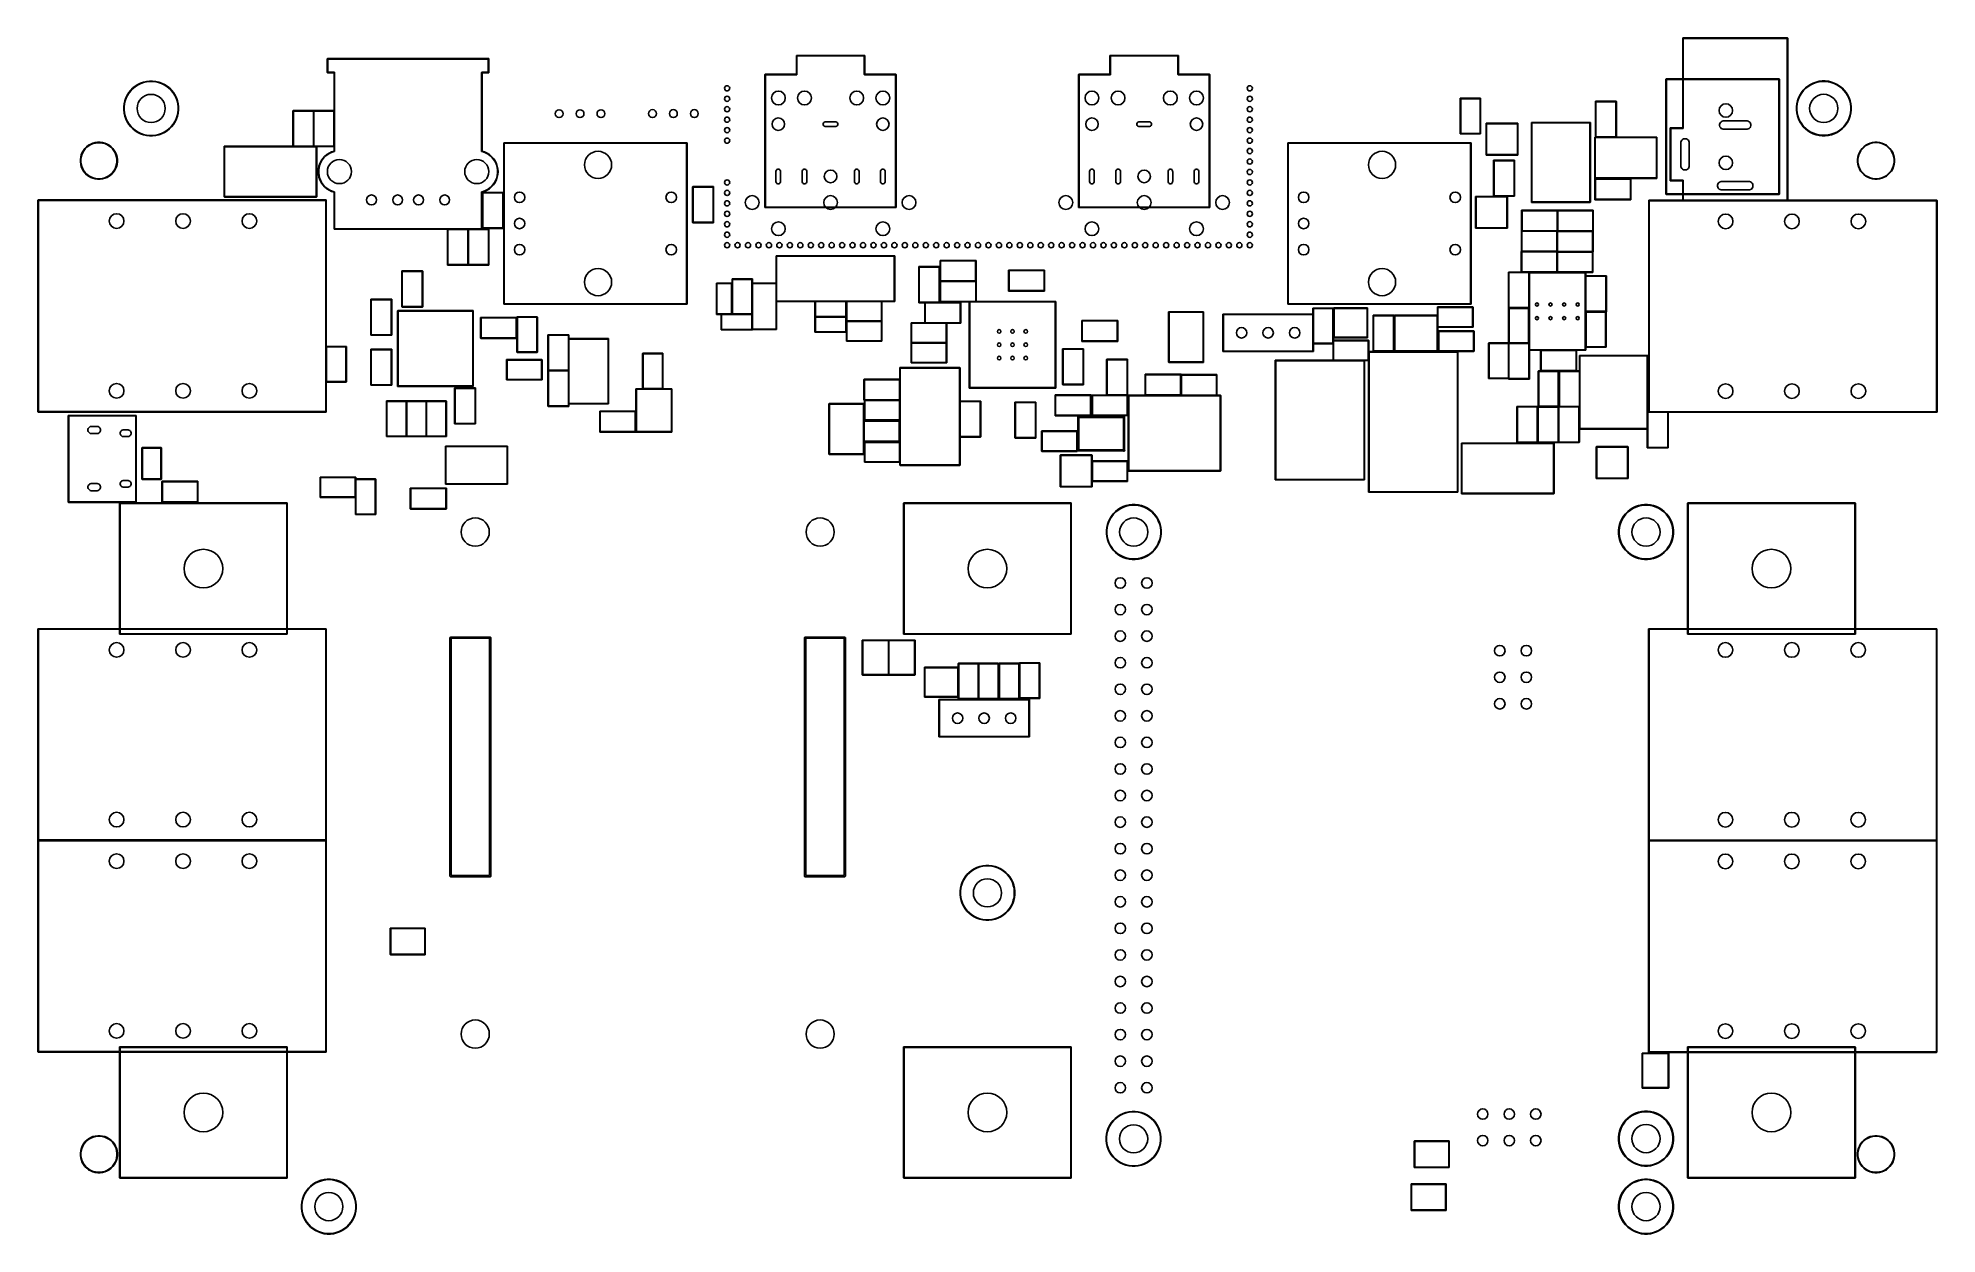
# Model space of a CAD drawing. Extents: x 0.56 to 7.71, y -5.14 to -0.64.
import ezdxf

# ---------------------------------------------------------------- set-up
doc = ezdxf.new("R2010")
doc.units = 0
doc.header["$MEASUREMENT"] = 0
doc.layers.add('BLACK', color=7, linetype='CONTINUOUS')

msp = doc.modelspace()

# ---------------------------------------------------------------- linework, layer by layer
at = {"layer": 'BLACK', "linetype": 'CONTINUOUS'}
for p, q in [((6.7524, -0.6413), (6.7525, -0.6409)), ((6.7524, -0.7942), (6.7524, -0.6413)), ((6.7525, -0.6409), (6.7531, -0.6404)), ((6.7531, -0.6404), (6.7534, -0.6403)), ((6.7534, -0.6403), (7.1471, -0.6403)), ((6.7544, -0.6423), (6.7544, -0.7942)), ((7.1461, -0.6423), (6.7544, -0.6423)), ((7.1461, -1.2505), (7.1461, -0.6423)), ((7.1471, -0.6403), (7.1475, -0.6404)), ((7.1475, -0.6404), (7.148, -0.6409)), ((7.148, -0.6409), (7.1481, -0.6413)), ((7.1481, -0.6413), (7.1481, -1.251)), ((3.4142, -0.7063), (3.4148, -0.7058)), ((3.4142, -0.7067), (3.4142, -0.7063)), ((3.4142, -0.7766), (3.4142, -0.7067)), ((3.4148, -0.7058), (3.4151, -0.7057)), ((3.4151, -0.7057), (3.671, -0.7057)), ((3.4161, -0.7077), (3.4161, -0.7776)), ((3.6701, -0.7077), (3.4161, -0.7077)), ((3.6701, -0.7776), (3.6701, -0.7077)), ((3.671, -0.7057), (3.6714, -0.7058)), ((3.6714, -0.7058), (3.672, -0.7063)), ((3.672, -0.7063), (3.672, -0.7067)), ((3.672, -0.7067), (3.672, -0.7766)), ((4.5955, -0.7063), (4.5961, -0.7058)), ((4.5955, -0.7067), (4.5955, -0.7063)), ((4.5955, -0.7766), (4.5955, -0.7067)), ((4.5961, -0.7058), (4.5965, -0.7057)), ((4.5965, -0.7057), (4.8524, -0.7057)), ((4.5974, -0.7077), (4.5974, -0.7776)), ((4.8514, -0.7077), (4.5974, -0.7077)), ((4.8514, -0.7776), (4.8514, -0.7077)), ((4.8524, -0.7057), (4.8527, -0.7058)), ((4.8527, -0.7058), (4.8533, -0.7063)), ((4.8533, -0.7063), (4.8533, -0.7067)), ((4.8533, -0.7067), (4.8533, -0.7766)), ((1.6478, -0.7189), (1.6479, -0.7185)), ((1.6478, -0.7701), (1.6478, -0.7189)), ((1.6479, -0.7705), (1.6478, -0.7701)), ((1.6479, -0.7185), (1.6484, -0.718)), ((1.6484, -0.771), (1.6479, -0.7705)), ((1.6484, -0.718), (1.6488, -0.7179)), ((1.6488, -0.7711), (1.6484, -0.771)), ((1.6488, -0.7179), (2.2551, -0.7179)), ((1.6734, -0.7711), (1.6488, -0.7711)), ((1.6498, -0.7199), (1.6498, -0.7691)), ((2.2541, -0.7199), (1.6498, -0.7199)), ((1.6498, -0.7691), (1.6744, -0.7691)), ((1.6734, -0.9135), (1.6734, -0.7711)), ((1.6744, -0.7691), (1.6748, -0.7692)), ((1.6748, -0.7692), (1.6753, -0.7697)), ((1.6753, -0.7697), (1.6754, -0.7701)), ((1.6754, -0.7701), (1.6754, -1.0665)), ((2.2285, -0.7701), (2.2286, -0.7697)), ((2.2285, -1.0665), (2.2285, -0.7701)), ((2.2286, -0.7697), (2.2292, -0.7692)), ((2.2292, -0.7692), (2.2295, -0.7691)), ((2.2295, -0.7691), (2.2541, -0.7691)), ((2.2551, -0.7711), (2.2305, -0.7711)), ((2.2305, -0.7711), (2.2305, -1.0658)), ((2.2541, -0.7691), (2.2541, -0.7199)), ((2.2551, -0.7179), (2.2555, -0.718)), ((2.2555, -0.771), (2.2551, -0.7711)), ((2.2555, -0.718), (2.256, -0.7185)), ((2.256, -0.7705), (2.2555, -0.771)), ((2.256, -0.7185), (2.2561, -0.7189)), ((2.2561, -0.7701), (2.256, -0.7705)), ((2.2561, -0.7189), (2.2561, -0.7701)), ((3.296, -0.7776), (3.2961, -0.7772)), ((3.296, -0.7874), (3.296, -0.7776)), ((3.2961, -0.7772), (3.2967, -0.7766)), ((3.2967, -0.7766), (3.297, -0.7766)), ((3.297, -0.7766), (3.4142, -0.7766)), ((3.4151, -0.7785), (3.298, -0.7785)), ((3.298, -0.7785), (3.298, -0.7874)), ((3.4155, -0.7785), (3.4151, -0.7785)), ((3.416, -0.7779), (3.4155, -0.7785)), ((3.4161, -0.7776), (3.416, -0.7779)), ((3.6701, -0.7779), (3.6701, -0.7776)), ((3.6707, -0.7785), (3.6701, -0.7779)), ((3.671, -0.7785), (3.6707, -0.7785)), ((3.7882, -0.7785), (3.671, -0.7785)), ((3.672, -0.7766), (3.7892, -0.7766)), ((3.7882, -1.2766), (3.7882, -0.7785)), ((3.7892, -0.7766), (3.7895, -0.7766)), ((3.7895, -0.7766), (3.7901, -0.7772)), ((3.7901, -0.7772), (3.7901, -0.7776)), ((3.7901, -0.7776), (3.7901, -1.2776)), ((4.4774, -0.7772), (4.478, -0.7766)), ((4.4774, -0.7776), (4.4774, -0.7772)), ((4.4774, -0.7874), (4.4774, -0.7776)), ((4.478, -0.7766), (4.4783, -0.7766)), ((4.4783, -0.7766), (4.5955, -0.7766)), ((4.5965, -0.7785), (4.4793, -0.7785)), ((4.4793, -0.7785), (4.4793, -0.7874)), ((4.5968, -0.7785), (4.5965, -0.7785)), ((4.5974, -0.7779), (4.5968, -0.7785)), ((4.5974, -0.7776), (4.5974, -0.7779)), ((4.8515, -0.7779), (4.8514, -0.7776)), ((4.852, -0.7785), (4.8515, -0.7779)), ((4.8524, -0.7785), (4.852, -0.7785)), ((4.9695, -0.7785), (4.8524, -0.7785)), ((4.8533, -0.7766), (4.9705, -0.7766)), ((4.9695, -1.2766), (4.9695, -0.7785)), ((4.9705, -0.7766), (4.9708, -0.7766)), ((4.9708, -0.7766), (4.9714, -0.7772)), ((4.9714, -0.7772), (4.9715, -0.7776)), ((4.9715, -0.7776), (4.9715, -1.2776)), ((0.8888, -0.866), (0.8938, -0.8555)), ((0.8954, -0.8564), (0.8904, -0.8667)), ((0.8938, -0.8555), (0.9, -0.8457)), ((0.9014, -0.8468), (0.8954, -0.8564)), ((0.9, -0.8457), (0.9072, -0.8366)), ((0.9085, -0.8379), (0.9014, -0.8468)), ((0.9072, -0.8366), (0.9154, -0.8285)), ((0.9166, -0.8298), (0.9085, -0.8379)), ((0.9154, -0.8285), (0.9244, -0.8212)), ((0.9255, -0.8227), (0.9166, -0.8298)), ((0.9244, -0.8212), (0.9343, -0.8151)), ((0.9351, -0.8166), (0.9255, -0.8227)), ((0.9343, -0.8151), (0.9447, -0.81)), ((0.9454, -0.8117), (0.9351, -0.8166)), ((0.9447, -0.81), (0.9556, -0.8062)), ((0.9561, -0.8079), (0.9454, -0.8117)), ((0.9556, -0.8062), (0.9669, -0.8036)), ((0.9672, -0.8054), (0.9561, -0.8079)), ((0.9669, -0.8036), (0.9785, -0.8023)), ((0.9786, -0.8041), (0.9672, -0.8054)), ((0.9785, -0.8023), (0.99, -0.8023)), ((0.9899, -0.8041), (0.9786, -0.8041)), ((1.0013, -0.8054), (0.9899, -0.8041)), ((0.99, -0.8023), (1.0016, -0.8036)), ((1.0124, -0.8079), (1.0013, -0.8054)), ((1.0016, -0.8036), (1.0129, -0.8062)), ((1.0231, -0.8117), (1.0124, -0.8079)), ((1.0129, -0.8062), (1.0238, -0.81)), ((1.0334, -0.8166), (1.0231, -0.8117)), ((1.0238, -0.81), (1.0342, -0.8151)), ((1.043, -0.8227), (1.0334, -0.8166)), ((1.0342, -0.8151), (1.0441, -0.8212)), ((1.0519, -0.8298), (1.043, -0.8227)), ((1.0441, -0.8212), (1.0531, -0.8285)), ((1.06, -0.8379), (1.0519, -0.8298)), ((1.0531, -0.8285), (1.0613, -0.8366)), ((1.0671, -0.8468), (1.06, -0.8379)), ((1.0613, -0.8366), (1.0685, -0.8457)), ((1.0731, -0.8564), (1.0671, -0.8468)), ((1.0685, -0.8457), (1.0747, -0.8555)), ((1.0781, -0.8667), (1.0731, -0.8564)), ((1.0747, -0.8555), (1.0797, -0.866)), ((3.296, -1.2776), (3.296, -0.7874)), ((3.298, -0.7874), (3.298, -1.2766)), ((4.4774, -1.2776), (4.4774, -0.7874)), ((4.4793, -0.7874), (4.4793, -1.2766)), ((6.6891, -0.7948), (6.6897, -0.7943)), ((6.6891, -0.7952), (6.6891, -0.7948)), ((6.6891, -1.2283), (6.6891, -0.7952)), ((6.6897, -0.7943), (6.69, -0.7942)), ((6.69, -0.7942), (6.7524, -0.7942)), ((6.691, -0.7962), (6.691, -1.2273)), ((6.7524, -0.7962), (6.691, -0.7962)), ((6.7524, -0.9789), (6.7524, -0.7962)), ((6.7544, -0.7942), (7.1156, -0.7942)), ((6.7544, -0.7962), (6.7544, -0.9799)), ((7.1147, -0.7962), (6.7544, -0.7962)), ((7.1147, -1.2273), (7.1147, -0.7962)), ((7.1156, -0.7942), (7.116, -0.7943)), ((7.116, -0.7943), (7.1165, -0.7948)), ((7.1165, -0.7948), (7.1166, -0.7952)), ((7.1166, -0.7952), (7.1166, -1.2283)), ((7.1882, -0.8657), (7.1932, -0.8553)), ((7.1948, -0.8562), (7.1899, -0.8664)), ((7.1932, -0.8553), (7.1994, -0.8455)), ((7.2009, -0.8465), (7.1948, -0.8562)), ((7.1994, -0.8455), (7.2066, -0.8364)), ((7.208, -0.8376), (7.2009, -0.8465)), ((7.2066, -0.8364), (7.2148, -0.8282)), ((7.216, -0.8296), (7.208, -0.8376)), ((7.2148, -0.8282), (7.2239, -0.821)), ((7.2249, -0.8225), (7.216, -0.8296)), ((7.2239, -0.821), (7.2337, -0.8148)), ((7.2346, -0.8164), (7.2249, -0.8225)), ((7.2337, -0.8148), (7.2441, -0.8098)), ((7.2448, -0.8115), (7.2346, -0.8164)), ((7.2441, -0.8098), (7.2551, -0.806)), ((7.2556, -0.8077), (7.2448, -0.8115)), ((7.2551, -0.806), (7.2664, -0.8034)), ((7.2667, -0.8052), (7.2556, -0.8077)), ((7.2664, -0.8034), (7.2779, -0.8021)), ((7.278, -0.8039), (7.2667, -0.8052)), ((7.2779, -0.8021), (7.2895, -0.8021)), ((7.2894, -0.8039), (7.278, -0.8039)), ((7.3007, -0.8052), (7.2894, -0.8039)), ((7.2895, -0.8021), (7.301, -0.8034)), ((7.3118, -0.8077), (7.3007, -0.8052)), ((7.301, -0.8034), (7.3123, -0.806)), ((7.3225, -0.8115), (7.3118, -0.8077)), ((7.3123, -0.806), (7.3232, -0.8098)), ((7.3328, -0.8164), (7.3225, -0.8115)), ((7.3232, -0.8098), (7.3337, -0.8148)), ((7.3424, -0.8225), (7.3328, -0.8164)), ((7.3337, -0.8148), (7.3435, -0.821)), ((7.3513, -0.8296), (7.3424, -0.8225)), ((7.3435, -0.821), (7.3526, -0.8282)), ((7.3594, -0.8376), (7.3513, -0.8296)), ((7.3526, -0.8282), (7.3607, -0.8364)), ((7.3665, -0.8465), (7.3594, -0.8376)), ((7.3607, -0.8364), (7.368, -0.8455)), ((7.3726, -0.8562), (7.3665, -0.8465)), ((7.368, -0.8455), (7.3741, -0.8553)), ((7.3775, -0.8664), (7.3726, -0.8562)), ((7.3741, -0.8553), (7.3792, -0.8657)), ((0.8811, -0.8997), (0.8824, -0.8882)), ((0.8811, -0.8998), (0.8811, -0.8997)), ((0.8811, -0.9113), (0.8811, -0.8998)), ((0.8824, -0.9228), (0.8811, -0.9113)), ((0.8824, -0.8882), (0.8849, -0.8769)), ((0.8849, -0.9341), (0.8824, -0.9228)), ((0.8841, -0.8885), (0.8829, -0.8998)), ((0.8829, -0.8998), (0.8829, -0.9112)), ((0.8829, -0.9112), (0.8841, -0.9225)), ((0.8867, -0.8774), (0.8841, -0.8885)), ((0.8841, -0.9225), (0.8867, -0.9336)), ((0.8849, -0.8769), (0.8888, -0.866)), ((0.8904, -0.8667), (0.8867, -0.8774)), ((1.0818, -0.8774), (1.0781, -0.8667)), ((1.0797, -0.866), (1.0836, -0.8769)), ((1.0844, -0.8885), (1.0818, -0.8774)), ((1.0818, -0.9336), (1.0844, -0.9225)), ((1.0836, -0.8769), (1.0861, -0.8882)), ((1.0861, -0.9228), (1.0836, -0.9341)), ((1.0856, -0.8998), (1.0844, -0.8885)), ((1.0844, -0.9225), (1.0856, -0.9112)), ((1.0856, -0.9112), (1.0856, -0.8998)), ((1.0861, -0.8882), (1.0874, -0.8997)), ((1.0874, -0.9113), (1.0861, -0.9228)), ((1.0874, -0.8997), (1.0874, -0.9113)), ((1.5181, -0.9145), (1.5182, -0.9141)), ((1.5181, -1.0479), (1.5181, -0.9145)), ((1.5182, -0.9141), (1.5187, -0.9136)), ((1.5187, -0.9136), (1.5191, -0.9135)), ((1.5191, -0.9135), (1.5962, -0.9135)), ((1.5201, -0.9155), (1.5201, -1.0473)), ((1.5953, -0.9155), (1.5201, -0.9155)), ((1.5953, -1.0473), (1.5953, -0.9155)), ((1.5962, -0.9135), (1.6734, -0.9135)), ((1.5972, -0.9155), (1.5972, -1.0473)), ((1.6724, -0.9155), (1.5972, -0.9155)), ((1.6724, -1.0473), (1.6724, -0.9155)), ((1.6734, -0.9135), (1.6734, -0.9135)), ((5.9143, -0.8683), (5.9144, -0.8679)), ((5.9143, -1.0005), (5.9143, -0.8683)), ((5.9144, -0.8679), (5.9149, -0.8674)), ((5.9149, -0.8674), (5.9153, -0.8673)), ((5.9153, -0.8673), (5.9901, -0.8673)), ((5.9162, -0.8692), (5.9162, -0.9996)), ((5.9891, -0.8692), (5.9162, -0.8692)), ((5.9891, -0.9996), (5.9891, -0.8692)), ((5.9901, -0.8673), (5.9904, -0.8674)), ((5.9904, -0.8674), (5.991, -0.8679)), ((5.991, -0.8679), (5.991, -0.8683)), ((5.991, -0.8683), (5.991, -1.0005)), ((6.4238, -0.8791), (6.4239, -0.8788)), ((6.4238, -1.013), (6.4238, -0.8791)), ((6.4239, -0.8788), (6.4244, -0.8782)), ((6.4244, -0.8782), (6.4248, -0.8781)), ((6.4248, -0.8781), (6.502, -0.8781)), ((6.4258, -0.8801), (6.4258, -1.012)), ((6.501, -0.8801), (6.4258, -0.8801)), ((6.501, -1.012), (6.501, -0.8801)), ((6.502, -0.8781), (6.5023, -0.8782)), ((6.5023, -0.8782), (6.5029, -0.8788)), ((6.5029, -0.8788), (6.503, -0.8791)), ((6.503, -0.8791), (6.503, -1.013)), ((7.1805, -0.8995), (7.1818, -0.888)), ((7.1805, -0.8996), (7.1805, -0.8995)), ((7.1805, -0.9111), (7.1805, -0.8996)), ((7.1818, -0.9226), (7.1805, -0.9111)), ((7.1818, -0.888), (7.1844, -0.8767)), ((7.1844, -0.9339), (7.1818, -0.9226)), ((7.1836, -0.8883), (7.1823, -0.8996)), ((7.1823, -0.8996), (7.1823, -0.911)), ((7.1823, -0.911), (7.1836, -0.9223)), ((7.1861, -0.8772), (7.1836, -0.8883)), ((7.1836, -0.9223), (7.1861, -0.9334)), ((7.1844, -0.8767), (7.1882, -0.8657)), ((7.1899, -0.8664), (7.1861, -0.8772)), ((7.3813, -0.8772), (7.3775, -0.8664)), ((7.3792, -0.8657), (7.383, -0.8767)), ((7.3838, -0.8883), (7.3813, -0.8772)), ((7.3813, -0.9334), (7.3838, -0.9223)), ((7.383, -0.8767), (7.3856, -0.888)), ((7.3856, -0.9226), (7.383, -0.9339)), ((7.3851, -0.8996), (7.3838, -0.8883)), ((7.3838, -0.9223), (7.3851, -0.911)), ((7.3851, -0.911), (7.3851, -0.8996)), ((7.3856, -0.888), (7.3869, -0.8995)), ((7.3869, -0.9111), (7.3856, -0.9226)), ((7.3869, -0.8995), (7.3869, -0.9111)), ((0.8888, -0.9451), (0.8849, -0.9341)), ((0.8867, -0.9336), (0.8904, -0.9444)), ((0.8938, -0.9555), (0.8888, -0.9451)), ((0.8904, -0.9444), (0.8954, -0.9546)), ((0.9, -0.9653), (0.8938, -0.9555)), ((0.8954, -0.9546), (0.9014, -0.9643)), ((0.9072, -0.9744), (0.9, -0.9653)), ((0.9014, -0.9643), (0.9085, -0.9732)), ((0.9154, -0.9826), (0.9072, -0.9744)), ((0.9085, -0.9732), (0.9166, -0.9812)), ((0.9244, -0.9898), (0.9154, -0.9826)), ((0.9166, -0.9812), (0.9255, -0.9883)), ((0.9343, -0.996), (0.9244, -0.9898)), ((0.9255, -0.9883), (0.9351, -0.9944)), ((0.9447, -1.001), (0.9343, -0.996)), ((0.9351, -0.9944), (0.9454, -0.9993)), ((0.9556, -1.0048), (0.9447, -1.001)), ((0.9454, -0.9993), (0.9561, -1.0031)), ((1.0124, -1.0031), (1.0231, -0.9993)), ((1.0238, -1.001), (1.0129, -1.0048)), ((1.0231, -0.9993), (1.0334, -0.9944)), ((1.0342, -0.996), (1.0238, -1.001)), ((1.0334, -0.9944), (1.043, -0.9883)), ((1.0441, -0.9898), (1.0342, -0.996)), ((1.043, -0.9883), (1.0519, -0.9812)), ((1.0531, -0.9826), (1.0441, -0.9898)), ((1.0519, -0.9812), (1.06, -0.9732)), ((1.0613, -0.9744), (1.0531, -0.9826)), ((1.06, -0.9732), (1.0671, -0.9643)), ((1.0685, -0.9653), (1.0613, -0.9744)), ((1.0671, -0.9643), (1.0731, -0.9546)), ((1.0747, -0.9555), (1.0685, -0.9653)), ((1.0731, -0.9546), (1.0781, -0.9444)), ((1.0797, -0.9451), (1.0747, -0.9555)), ((1.0781, -0.9444), (1.0818, -0.9336)), ((1.0836, -0.9341), (1.0797, -0.9451)), ((3.5157, -0.9628), (3.517, -0.9596)), ((3.5157, -0.9663), (3.5157, -0.9628)), ((3.517, -0.9695), (3.5157, -0.9663)), ((3.517, -0.9596), (3.5195, -0.9572)), ((3.5195, -0.9719), (3.517, -0.9695)), ((3.5195, -0.9572), (3.5227, -0.9559)), ((3.5227, -0.9733), (3.5195, -0.9719)), ((3.5227, -0.9559), (3.5244, -0.9557)), ((3.5244, -0.9734), (3.5227, -0.9733)), ((3.5244, -0.9557), (3.5618, -0.9557)), ((3.5618, -0.9734), (3.5244, -0.9734)), ((3.5618, -0.9557), (3.5635, -0.9559)), ((3.5635, -0.9733), (3.5618, -0.9734)), ((3.5635, -0.9559), (3.5667, -0.9572)), ((3.5667, -0.9719), (3.5635, -0.9733)), ((3.5667, -0.9572), (3.5692, -0.9596)), ((3.5692, -0.9695), (3.5667, -0.9719)), ((3.5692, -0.9596), (3.5705, -0.9628)), ((3.5705, -0.9663), (3.5692, -0.9695)), ((3.5705, -0.9628), (3.5705, -0.9663)), ((4.697, -0.9628), (4.6983, -0.9596)), ((4.697, -0.9663), (4.697, -0.9628)), ((4.6983, -0.9695), (4.697, -0.9663)), ((4.6983, -0.9596), (4.7008, -0.9572)), ((4.7008, -0.9719), (4.6983, -0.9695)), ((4.7008, -0.9572), (4.704, -0.9559)), ((4.704, -0.9733), (4.7008, -0.9719)), ((4.704, -0.9559), (4.7057, -0.9557)), ((4.7057, -0.9734), (4.704, -0.9733)), ((4.7057, -0.9557), (4.7431, -0.9557)), ((4.7431, -0.9734), (4.7057, -0.9734)), ((4.7431, -0.9557), (4.7448, -0.9559)), ((4.7448, -0.9733), (4.7431, -0.9734)), ((4.7448, -0.9559), (4.748, -0.9572)), ((4.748, -0.9719), (4.7448, -0.9733)), ((4.748, -0.9572), (4.7505, -0.9596)), ((4.7505, -0.9695), (4.748, -0.9719)), ((4.7505, -0.9596), (4.7518, -0.9628)), ((4.7518, -0.9663), (4.7505, -0.9695)), ((4.7518, -0.9628), (4.7518, -0.9663)), ((5.9144, -1.0009), (5.9143, -1.0005)), ((5.9149, -1.0015), (5.9144, -1.0009)), ((5.9162, -0.9996), (5.9891, -0.9996)), ((5.991, -1.0009), (5.9904, -1.0015)), ((5.991, -1.0005), (5.991, -1.0009)), ((6.012, -0.9622), (6.0121, -0.9618)), ((6.012, -1.0803), (6.012, -0.9622)), ((6.0121, -0.9618), (6.0126, -0.9613)), ((6.0126, -0.9613), (6.013, -0.9612)), ((6.013, -0.9612), (6.1311, -0.9612)), ((6.014, -0.9632), (6.014, -1.0793)), ((6.1301, -0.9632), (6.014, -0.9632)), ((6.1301, -1.0793), (6.1301, -0.9632)), ((6.1311, -0.9612), (6.1315, -0.9613)), ((6.1315, -0.9613), (6.132, -0.9618)), ((6.132, -0.9618), (6.1321, -0.9622)), ((6.1321, -0.9622), (6.1321, -1.0803)), ((6.1825, -0.9591), (6.1826, -0.9587)), ((6.1825, -1.2583), (6.1825, -0.9591)), ((6.1826, -0.9587), (6.1831, -0.9581)), ((6.1831, -0.9581), (6.1835, -0.9581)), ((6.1835, -0.9581), (6.4039, -0.9581)), ((6.1844, -0.96), (6.1844, -1.2573)), ((6.403, -0.96), (6.1844, -0.96)), ((6.403, -1.2573), (6.403, -0.96)), ((6.4039, -0.9581), (6.4043, -0.9581)), ((6.4043, -0.9581), (6.4048, -0.9587)), ((6.4048, -0.9587), (6.4049, -0.9591)), ((6.4049, -0.9591), (6.4049, -1.2583)), ((6.7052, -0.9799), (6.7053, -0.9795)), ((6.7052, -1.1767), (6.7052, -0.9799)), ((6.7053, -0.9795), (6.7058, -0.979)), ((6.7058, -0.979), (6.7062, -0.9789)), ((6.7062, -0.9789), (6.7524, -0.9789)), ((6.7534, -0.9809), (6.7072, -0.9809)), ((6.7072, -0.9809), (6.7072, -1.1757)), ((6.7538, -0.9808), (6.7534, -0.9809)), ((6.7543, -0.9802), (6.7538, -0.9808)), ((6.7544, -0.9799), (6.7543, -0.9802)), ((6.8914, -0.966), (6.8924, -0.962)), ((6.8914, -0.9701), (6.8914, -0.966)), ((6.8924, -0.9741), (6.8914, -0.9701)), ((6.8924, -0.962), (6.8945, -0.9585)), ((6.8945, -0.9776), (6.8924, -0.9741)), ((6.8945, -0.9585), (6.8974, -0.9556)), ((6.8974, -0.9805), (6.8945, -0.9776)), ((6.8974, -0.9556), (6.9009, -0.9535)), ((6.9009, -0.9826), (6.8974, -0.9805)), ((6.9009, -0.9535), (6.9049, -0.9524)), ((6.9049, -0.9837), (6.9009, -0.9826)), ((6.9049, -0.9524), (6.907, -0.9523)), ((6.907, -0.9838), (6.9049, -0.9837)), ((6.907, -0.9523), (6.9936, -0.9523)), ((6.9936, -0.9838), (6.907, -0.9838)), ((6.9936, -0.9523), (6.9956, -0.9524)), ((6.9956, -0.9837), (6.9936, -0.9838)), ((6.9956, -0.9524), (6.9996, -0.9535)), ((6.9996, -0.9826), (6.9956, -0.9837)), ((6.9996, -0.9535), (7.0032, -0.9556)), ((7.0032, -0.9805), (6.9996, -0.9826)), ((7.0032, -0.9556), (7.0061, -0.9585)), ((7.0061, -0.9776), (7.0032, -0.9805)), ((7.0061, -0.9585), (7.0081, -0.962)), ((7.0081, -0.9741), (7.0061, -0.9776)), ((7.0081, -0.962), (7.0092, -0.966)), ((7.0092, -0.9701), (7.0081, -0.9741)), ((7.0092, -0.966), (7.0092, -0.9701)), ((7.1882, -0.9448), (7.1844, -0.9339)), ((7.1861, -0.9334), (7.1899, -0.9441)), ((7.1932, -0.9553), (7.1882, -0.9448)), ((7.1899, -0.9441), (7.1948, -0.9544)), ((7.1994, -0.9651), (7.1932, -0.9553)), ((7.1948, -0.9544), (7.2009, -0.964)), ((7.2066, -0.9742), (7.1994, -0.9651)), ((7.2009, -0.964), (7.208, -0.973)), ((7.2148, -0.9824), (7.2066, -0.9742)), ((7.208, -0.973), (7.216, -0.981)), ((7.2239, -0.9896), (7.2148, -0.9824)), ((7.216, -0.981), (7.2249, -0.9881)), ((7.2337, -0.9957), (7.2239, -0.9896)), ((7.2249, -0.9881), (7.2346, -0.9942)), ((7.2441, -1.0008), (7.2337, -0.9957)), ((7.2346, -0.9942), (7.2448, -0.9991)), ((7.2551, -1.0046), (7.2441, -1.0008)), ((7.2448, -0.9991), (7.2556, -1.0029)), ((7.3118, -1.0029), (7.3225, -0.9991)), ((7.3232, -1.0008), (7.3123, -1.0046)), ((7.3225, -0.9991), (7.3328, -0.9942)), ((7.3337, -0.9957), (7.3232, -1.0008)), ((7.3328, -0.9942), (7.3424, -0.9881)), ((7.3435, -0.9896), (7.3337, -0.9957)), ((7.3424, -0.9881), (7.3513, -0.981)), ((7.3526, -0.9824), (7.3435, -0.9896)), ((7.3513, -0.981), (7.3594, -0.973)), ((7.3607, -0.9742), (7.3526, -0.9824)), ((7.3594, -0.973), (7.3665, -0.964)), ((7.368, -0.9651), (7.3607, -0.9742)), ((7.3665, -0.964), (7.3726, -0.9544)), ((7.3741, -0.9553), (7.368, -0.9651)), ((7.3726, -0.9544), (7.3775, -0.9441)), ((7.3792, -0.9448), (7.3741, -0.9553)), ((7.3775, -0.9441), (7.3813, -0.9334)), ((7.383, -0.9339), (7.3792, -0.9448)), ((0.7212, -1.0799), (0.7247, -1.0715)), ((0.7264, -1.0723), (0.723, -1.0805)), ((0.7247, -1.0715), (0.7293, -1.0635)), ((0.7308, -1.0646), (0.7264, -1.0723)), ((0.7293, -1.0635), (0.7349, -1.0563)), ((0.7362, -1.0575), (0.7308, -1.0646)), ((0.7349, -1.0563), (0.7413, -1.0498)), ((0.7425, -1.0512), (0.7362, -1.0575)), ((0.7413, -1.0498), (0.7486, -1.0443)), ((0.7496, -1.0458), (0.7425, -1.0512)), ((0.7486, -1.0443), (0.7565, -1.0397)), ((0.7573, -1.0413), (0.7496, -1.0458)), ((0.7565, -1.0397), (0.7649, -1.0362)), ((0.7655, -1.0379), (0.7573, -1.0413)), ((0.7649, -1.0362), (0.7738, -1.0338)), ((0.7741, -1.0356), (0.7655, -1.0379)), ((0.7738, -1.0338), (0.7828, -1.0326)), ((0.783, -1.0344), (0.7741, -1.0356)), ((0.7828, -1.0326), (0.792, -1.0326)), ((0.7919, -1.0344), (0.783, -1.0344)), ((0.8007, -1.0356), (0.7919, -1.0344)), ((0.792, -1.0326), (0.801, -1.0338)), ((0.8093, -1.0379), (0.8007, -1.0356)), ((0.801, -1.0338), (0.8099, -1.0362)), ((0.8175, -1.0413), (0.8093, -1.0379)), ((0.8099, -1.0362), (0.8183, -1.0397)), ((0.8252, -1.0458), (0.8175, -1.0413)), ((0.8183, -1.0397), (0.8262, -1.0443)), ((0.8323, -1.0512), (0.8252, -1.0458)), ((0.8262, -1.0443), (0.8335, -1.0498)), ((0.8386, -1.0575), (0.8323, -1.0512)), ((0.8335, -1.0498), (0.8399, -1.0563)), ((0.844, -1.0646), (0.8386, -1.0575)), ((0.8399, -1.0563), (0.8455, -1.0635)), ((0.8484, -1.0723), (0.844, -1.0646)), ((0.8455, -1.0635), (0.8501, -1.0715)), ((0.8518, -1.0805), (0.8484, -1.0723)), ((0.8501, -1.0715), (0.8536, -1.0799)), ((0.9669, -1.0074), (0.9556, -1.0048)), ((0.9561, -1.0031), (0.9672, -1.0056)), ((0.9785, -1.0087), (0.9669, -1.0074)), ((0.9672, -1.0056), (0.9786, -1.0069)), ((0.99, -1.0087), (0.9785, -1.0087)), ((0.9786, -1.0069), (0.9899, -1.0069)), ((0.9899, -1.0069), (1.0013, -1.0056)), ((1.0016, -1.0074), (0.99, -1.0087)), ((1.0013, -1.0056), (1.0124, -1.0031)), ((1.0129, -1.0048), (1.0016, -1.0074)), ((1.2591, -1.0485), (1.2597, -1.048)), ((1.2591, -1.0489), (1.2591, -1.0485)), ((1.2591, -1.2379), (1.2591, -1.0489)), ((1.2597, -1.048), (1.26, -1.0479)), ((1.26, -1.0479), (1.5181, -1.0479)), ((1.261, -1.0499), (1.261, -1.2369)), ((1.6063, -1.0499), (1.261, -1.0499)), ((1.5201, -1.0473), (1.5953, -1.0473)), ((1.5972, -1.0473), (1.6724, -1.0473)), ((1.6063, -1.2369), (1.6063, -1.0499)), ((1.6734, -1.0493), (1.6083, -1.0493)), ((1.6083, -1.0493), (1.6083, -1.2379)), ((1.6599, -1.0725), (1.6508, -1.0776)), ((1.6544, -1.0733), (1.664, -1.0688)), ((1.6696, -1.0687), (1.6599, -1.0725)), ((1.664, -1.0688), (1.6734, -1.0658)), ((1.6746, -1.0675), (1.6696, -1.0687)), ((1.6734, -1.0658), (1.6734, -1.0493)), ((1.6734, -1.0493), (1.6734, -1.0493)), ((1.6747, -1.0674), (1.6746, -1.0675)), ((1.6746, -1.0675), (1.6746, -1.0675)), ((1.6748, -1.0674), (1.6747, -1.0674)), ((1.6749, -1.0673), (1.6748, -1.0674)), ((1.6752, -1.0672), (1.6749, -1.0673)), ((1.6753, -1.0669), (1.6752, -1.067)), ((1.6752, -1.067), (1.6752, -1.0672)), ((1.6754, -1.0667), (1.6753, -1.0669)), ((1.6754, -1.0665), (1.6754, -1.0666)), ((1.6754, -1.0666), (1.6754, -1.0666)), ((1.6754, -1.0666), (1.6754, -1.0667)), ((2.2286, -1.0666), (2.2285, -1.0665)), ((2.2286, -1.0667), (2.2285, -1.0666)), ((2.2285, -1.0666), (2.2286, -1.0666)), ((2.2286, -1.0669), (2.2286, -1.0667)), ((2.2287, -1.067), (2.2286, -1.0669)), ((2.2288, -1.0672), (2.2287, -1.067)), ((2.229, -1.0673), (2.2288, -1.0672)), ((2.2292, -1.0674), (2.229, -1.0673)), ((2.2293, -1.0675), (2.2292, -1.0674)), ((2.2292, -1.0674), (2.2292, -1.0674)), ((2.2343, -1.0687), (2.2293, -1.0675)), ((2.2293, -1.0675), (2.2293, -1.0675)), ((2.2305, -1.0658), (2.2399, -1.0688)), ((2.244, -1.0725), (2.2343, -1.0687)), ((2.2399, -1.0688), (2.2495, -1.0733)), ((2.2531, -1.0776), (2.244, -1.0725)), ((2.312, -1.0354), (2.3121, -1.0351)), ((2.312, -1.6417), (2.312, -1.0354)), ((2.3121, -1.0351), (2.3126, -1.0345)), ((2.3126, -1.0345), (2.313, -1.0344)), ((2.313, -1.0344), (3.002, -1.0344)), ((2.314, -1.0364), (2.314, -1.6407)), ((3.001, -1.0364), (2.314, -1.0364)), ((3.001, -1.6407), (3.001, -1.0364)), ((3.002, -1.0344), (3.0023, -1.0345)), ((3.0023, -1.0345), (3.0029, -1.0351)), ((3.0029, -1.0351), (3.003, -1.0354)), ((3.003, -1.0354), (3.003, -1.6417)), ((5.2648, -1.0351), (5.2654, -1.0345)), ((5.2648, -1.0354), (5.2648, -1.0351)), ((5.2648, -1.6417), (5.2648, -1.0354)), ((5.2654, -1.0345), (5.2657, -1.0344)), ((5.2657, -1.0344), (5.9547, -1.0344)), ((5.2667, -1.0364), (5.2667, -1.6407)), ((5.9537, -1.0364), (5.2667, -1.0364)), ((5.9153, -1.0015), (5.9149, -1.0015)), ((5.9901, -1.0015), (5.9153, -1.0015)), ((5.9537, -1.6407), (5.9537, -1.0364)), ((5.9547, -1.0344), (5.9551, -1.0345)), ((5.9551, -1.0345), (5.9556, -1.0351)), ((5.9556, -1.0351), (5.9557, -1.0354)), ((5.9557, -1.0354), (5.9557, -1.6417)), ((5.9904, -1.0015), (5.9901, -1.0015)), ((6.4211, -1.0138), (6.4217, -1.0133)), ((6.4211, -1.0142), (6.4211, -1.0138)), ((6.4211, -1.1677), (6.4211, -1.0142)), ((6.4217, -1.0133), (6.422, -1.0132)), ((6.422, -1.0132), (6.4239, -1.0132)), ((6.423, -1.0152), (6.423, -1.1667)), ((6.6533, -1.0152), (6.423, -1.0152)), ((6.4239, -1.0132), (6.4238, -1.013)), ((6.4258, -1.012), (6.501, -1.012)), ((6.503, -1.013), (6.5029, -1.0132)), ((6.5029, -1.0132), (6.6543, -1.0132)), ((6.6533, -1.1667), (6.6533, -1.0152)), ((6.6543, -1.0132), (6.6547, -1.0133)), ((6.6547, -1.0133), (6.6552, -1.0138)), ((6.6552, -1.0138), (6.6553, -1.0142)), ((6.6553, -1.0142), (6.6553, -1.1677)), ((6.7456, -1.035), (6.7457, -1.0329)), ((6.7456, -1.1216), (6.7456, -1.035)), ((6.7457, -1.0329), (6.7468, -1.029)), ((6.7468, -1.029), (6.7488, -1.0254)), ((6.7488, -1.0254), (6.7517, -1.0225)), ((6.7517, -1.0225), (6.7553, -1.0204)), ((6.7553, -1.0204), (6.7593, -1.0194)), ((6.7593, -1.0194), (6.7634, -1.0194)), ((6.7634, -1.0194), (6.7673, -1.0204)), ((6.7673, -1.0204), (6.7709, -1.0225)), ((6.7709, -1.0225), (6.7738, -1.0254)), ((6.7738, -1.0254), (6.7759, -1.029)), ((6.7759, -1.029), (6.7769, -1.0329)), ((6.7769, -1.0329), (6.7771, -1.035)), ((6.7771, -1.035), (6.7771, -1.1216)), ((7.2664, -1.0072), (7.2551, -1.0046)), ((7.2556, -1.0029), (7.2667, -1.0054)), ((7.2779, -1.0085), (7.2664, -1.0072)), ((7.2667, -1.0054), (7.278, -1.0067)), ((7.2895, -1.0085), (7.2779, -1.0085)), ((7.278, -1.0067), (7.2894, -1.0067)), ((7.2894, -1.0067), (7.3007, -1.0054)), ((7.301, -1.0072), (7.2895, -1.0085)), ((7.3007, -1.0054), (7.3118, -1.0029)), ((7.3123, -1.0046), (7.301, -1.0072)), ((7.4144, -1.0797), (7.4179, -1.0712)), ((7.4195, -1.072), (7.4161, -1.0803)), ((7.4179, -1.0712), (7.4224, -1.0633)), ((7.4239, -1.0643), (7.4195, -1.072)), ((7.4224, -1.0633), (7.428, -1.0561)), ((7.4294, -1.0573), (7.4239, -1.0643)), ((7.428, -1.0561), (7.4345, -1.0496)), ((7.4357, -1.051), (7.4294, -1.0573)), ((7.4345, -1.0496), (7.4417, -1.044)), ((7.4427, -1.0456), (7.4357, -1.051)), ((7.4417, -1.044), (7.4496, -1.0395)), ((7.4504, -1.0411), (7.4427, -1.0456)), ((7.4496, -1.0395), (7.4581, -1.036)), ((7.4587, -1.0377), (7.4504, -1.0411)), ((7.4581, -1.036), (7.4669, -1.0336)), ((7.4673, -1.0354), (7.4587, -1.0377)), ((7.4669, -1.0336), (7.476, -1.0324)), ((7.4761, -1.0342), (7.4673, -1.0354)), ((7.476, -1.0324), (7.4851, -1.0324)), ((7.485, -1.0342), (7.4761, -1.0342)), ((7.4938, -1.0354), (7.485, -1.0342)), ((7.4851, -1.0324), (7.4942, -1.0336)), ((7.5024, -1.0377), (7.4938, -1.0354)), ((7.4942, -1.0336), (7.503, -1.036)), ((7.5106, -1.0411), (7.5024, -1.0377)), ((7.503, -1.036), (7.5114, -1.0395)), ((7.5183, -1.0456), (7.5106, -1.0411)), ((7.5114, -1.0395), (7.5194, -1.044)), ((7.5254, -1.051), (7.5183, -1.0456)), ((7.5194, -1.044), (7.5266, -1.0496)), ((7.5317, -1.0573), (7.5254, -1.051)), ((7.5266, -1.0496), (7.5331, -1.0561)), ((7.5371, -1.0643), (7.5317, -1.0573)), ((7.5331, -1.0561), (7.5386, -1.0633)), ((7.5416, -1.072), (7.5371, -1.0643)), ((7.5386, -1.0633), (7.5432, -1.0712)), ((7.545, -1.0803), (7.5416, -1.072)), ((7.5432, -1.0712), (7.5467, -1.0797)), ((0.7177, -1.0978), (0.7189, -1.0887)), ((0.7177, -1.0979), (0.7177, -1.0978)), ((0.7177, -1.1069), (0.7177, -1.0979)), ((0.7189, -1.116), (0.7177, -1.1069)), ((0.7189, -1.0887), (0.7212, -1.0799)), ((0.7212, -1.1248), (0.7189, -1.116)), ((0.7207, -1.0891), (0.7195, -1.0979)), ((0.7195, -1.0979), (0.7195, -1.1068)), ((0.7195, -1.1068), (0.7207, -1.1156)), ((0.723, -1.0805), (0.7207, -1.0891)), ((0.7207, -1.1156), (0.723, -1.1242)), ((0.7247, -1.1333), (0.7212, -1.1248)), ((0.723, -1.1242), (0.7264, -1.1325)), ((0.7293, -1.1412), (0.7247, -1.1333)), ((0.7264, -1.1325), (0.7308, -1.1402)), ((0.7349, -1.1484), (0.7293, -1.1412)), ((0.7308, -1.1402), (0.7362, -1.1472)), ((0.8386, -1.1472), (0.844, -1.1402)), ((0.8455, -1.1412), (0.8399, -1.1484)), ((0.844, -1.1402), (0.8484, -1.1325)), ((0.8501, -1.1333), (0.8455, -1.1412)), ((0.8484, -1.1325), (0.8518, -1.1242)), ((0.8536, -1.1248), (0.8501, -1.1333)), ((0.8542, -1.0891), (0.8518, -1.0805)), ((0.8518, -1.1242), (0.8542, -1.1156)), ((0.8536, -1.0799), (0.8559, -1.0887)), ((0.8559, -1.116), (0.8536, -1.1248)), ((0.8553, -1.0979), (0.8542, -1.0891)), ((0.8542, -1.1156), (0.8553, -1.1068)), ((0.8553, -1.1068), (0.8553, -1.0979)), ((0.8559, -1.0887), (0.8571, -1.0978)), ((0.8571, -1.1069), (0.8559, -1.116)), ((0.8571, -1.0978), (0.8571, -1.1069)), ((1.6133, -1.1433), (1.614, -1.1327)), ((1.614, -1.1539), (1.6133, -1.1433)), ((1.614, -1.1327), (1.6161, -1.1223)), ((1.6166, -1.1278), (1.6152, -1.1381)), ((1.6152, -1.1381), (1.6152, -1.1485)), ((1.6161, -1.1223), (1.6195, -1.1122)), ((1.6193, -1.1178), (1.6166, -1.1278)), ((1.6234, -1.1082), (1.6193, -1.1178)), ((1.6195, -1.1122), (1.6243, -1.1027)), ((1.6286, -1.0992), (1.6234, -1.1082)), ((1.6243, -1.1027), (1.6303, -1.0939)), ((1.6351, -1.0911), (1.6286, -1.0992)), ((1.6303, -1.0939), (1.6374, -1.086)), ((1.6425, -1.0838), (1.6351, -1.0911)), ((1.6374, -1.086), (1.6455, -1.0791)), ((1.6508, -1.0776), (1.6425, -1.0838)), ((1.6455, -1.0791), (1.6544, -1.0733)), ((2.2495, -1.0733), (2.2584, -1.0791)), ((2.2614, -1.0838), (2.2531, -1.0776)), ((2.2584, -1.0791), (2.2665, -1.086)), ((2.2689, -1.0911), (2.2614, -1.0838)), ((2.2665, -1.086), (2.2736, -1.0939)), ((2.2753, -1.0992), (2.2689, -1.0911)), ((2.2736, -1.0939), (2.2796, -1.1027)), ((2.2806, -1.1082), (2.2753, -1.0992)), ((2.2796, -1.1027), (2.2844, -1.1122)), ((2.2846, -1.1178), (2.2806, -1.1082)), ((2.2844, -1.1122), (2.2879, -1.1223)), ((2.2873, -1.1278), (2.2846, -1.1178)), ((2.2887, -1.1381), (2.2873, -1.1278)), ((2.2879, -1.1223), (2.29, -1.1327)), ((2.2887, -1.1485), (2.2887, -1.1381)), ((2.29, -1.1327), (2.2907, -1.1433)), ((2.2907, -1.1433), (2.29, -1.1539)), ((3.3374, -1.1427), (3.3376, -1.141)), ((3.3374, -1.1801), (3.3374, -1.1427)), ((3.3376, -1.141), (3.3389, -1.1378)), ((3.3389, -1.1378), (3.3413, -1.1354)), ((3.3413, -1.1354), (3.3445, -1.134)), ((3.3445, -1.134), (3.348, -1.134)), ((3.348, -1.134), (3.3512, -1.1354)), ((3.3512, -1.1354), (3.3536, -1.1378)), ((3.3536, -1.1378), (3.3549, -1.141)), ((3.3549, -1.141), (3.3551, -1.1427)), ((3.3551, -1.1427), (3.3551, -1.1801)), ((3.4358, -1.1427), (3.436, -1.141)), ((3.4358, -1.1801), (3.4358, -1.1427)), ((3.436, -1.141), (3.4373, -1.1378)), ((3.4373, -1.1378), (3.4397, -1.1354)), ((3.4397, -1.1354), (3.4429, -1.134)), ((3.4429, -1.134), (3.4464, -1.134)), ((3.4464, -1.134), (3.4496, -1.1354)), ((3.4496, -1.1354), (3.452, -1.1378)), ((3.452, -1.1378), (3.4534, -1.141)), ((3.4534, -1.141), (3.4535, -1.1427)), ((3.4535, -1.1427), (3.4535, -1.1801)), ((3.6327, -1.1427), (3.6328, -1.141)), ((3.6327, -1.1801), (3.6327, -1.1427)), ((3.6328, -1.141), (3.6342, -1.1378)), ((3.6342, -1.1378), (3.6366, -1.1354)), ((3.6366, -1.1354), (3.6398, -1.134)), ((3.6398, -1.134), (3.6432, -1.134)), ((3.6432, -1.134), (3.6464, -1.1354)), ((3.6464, -1.1354), (3.6489, -1.1378)), ((3.6489, -1.1378), (3.6502, -1.141)), ((3.6502, -1.141), (3.6504, -1.1427)), ((3.6504, -1.1427), (3.6504, -1.1801)), ((3.7311, -1.1427), (3.7313, -1.141)), ((3.7311, -1.1801), (3.7311, -1.1427)), ((3.7313, -1.141), (3.7326, -1.1378)), ((3.7326, -1.1378), (3.735, -1.1354)), ((3.735, -1.1354), (3.7382, -1.134)), ((3.7382, -1.134), (3.7417, -1.134)), ((3.7417, -1.134), (3.7449, -1.1354)), ((3.7449, -1.1354), (3.7473, -1.1378)), ((3.7473, -1.1378), (3.7486, -1.141)), ((3.7486, -1.141), (3.7488, -1.1427)), ((3.7488, -1.1427), (3.7488, -1.1801)), ((4.5187, -1.1427), (4.5189, -1.141)), ((4.5187, -1.1801), (4.5187, -1.1427)), ((4.5189, -1.141), (4.5202, -1.1378)), ((4.5202, -1.1378), (4.5226, -1.1354)), ((4.5226, -1.1354), (4.5258, -1.134)), ((4.5258, -1.134), (4.5293, -1.134)), ((4.5293, -1.134), (4.5325, -1.1354)), ((4.5325, -1.1354), (4.5349, -1.1378)), ((4.5349, -1.1378), (4.5362, -1.141)), ((4.5362, -1.141), (4.5364, -1.1427)), ((4.5364, -1.1427), (4.5364, -1.1801)), ((4.6171, -1.1427), (4.6173, -1.141)), ((4.6171, -1.1801), (4.6171, -1.1427)), ((4.6173, -1.141), (4.6186, -1.1378)), ((4.6186, -1.1378), (4.6211, -1.1354)), ((4.6211, -1.1354), (4.6243, -1.134)), ((4.6243, -1.134), (4.6277, -1.134)), ((4.6277, -1.134), (4.6309, -1.1354)), ((4.6309, -1.1354), (4.6333, -1.1378)), ((4.6333, -1.1378), (4.6347, -1.141)), ((4.6347, -1.141), (4.6348, -1.1427)), ((4.6348, -1.1427), (4.6348, -1.1801)), ((4.814, -1.1427), (4.8141, -1.141)), ((4.814, -1.1801), (4.814, -1.1427)), ((4.8141, -1.141), (4.8155, -1.1378)), ((4.8155, -1.1378), (4.8179, -1.1354)), ((4.8179, -1.1354), (4.8211, -1.134)), ((4.8211, -1.134), (4.8246, -1.134)), ((4.8246, -1.134), (4.8278, -1.1354)), ((4.8278, -1.1354), (4.8302, -1.1378)), ((4.8302, -1.1378), (4.8315, -1.141)), ((4.8315, -1.141), (4.8317, -1.1427)), ((4.8317, -1.1427), (4.8317, -1.1801)), ((4.9124, -1.1427), (4.9126, -1.141)), ((4.9124, -1.1801), (4.9124, -1.1427)), ((4.9126, -1.141), (4.9139, -1.1378)), ((4.9139, -1.1378), (4.9163, -1.1354)), ((4.9163, -1.1354), (4.9195, -1.134)), ((4.9195, -1.134), (4.923, -1.134)), ((4.923, -1.134), (4.9262, -1.1354)), ((4.9262, -1.1354), (4.9286, -1.1378)), ((4.9286, -1.1378), (4.9299, -1.141)), ((4.9299, -1.141), (4.9301, -1.1427)), ((4.9301, -1.1427), (4.9301, -1.1801)), ((6.0121, -1.0807), (6.012, -1.0803)), ((6.0126, -1.0812), (6.0121, -1.0807)), ((6.013, -1.0813), (6.0126, -1.0812)), ((6.1311, -1.0813), (6.013, -1.0813)), ((6.014, -1.0793), (6.1301, -1.0793)), ((6.04, -1.1008), (6.0406, -1.1003)), ((6.04, -1.1012), (6.04, -1.1008)), ((6.04, -1.235), (6.04, -1.1012)), ((6.0406, -1.1003), (6.0409, -1.1002)), ((6.0409, -1.1002), (6.1181, -1.1002)), ((6.0419, -1.1022), (6.0419, -1.2341)), ((6.1171, -1.1022), (6.0419, -1.1022)), ((6.1171, -1.2341), (6.1171, -1.1022)), ((6.1181, -1.1002), (6.1185, -1.1003)), ((6.1185, -1.1003), (6.119, -1.1008)), ((6.119, -1.1008), (6.1191, -1.1012)), ((6.1191, -1.1012), (6.1191, -1.235)), ((6.1315, -1.0812), (6.1311, -1.0813)), ((6.132, -1.0807), (6.1315, -1.0812)), ((6.1321, -1.0803), (6.132, -1.0807)), ((6.7457, -1.1237), (6.7456, -1.1216)), ((6.7468, -1.1276), (6.7457, -1.1237)), ((6.7488, -1.1312), (6.7468, -1.1276)), ((6.7517, -1.1341), (6.7488, -1.1312)), ((6.7553, -1.1361), (6.7517, -1.1341)), ((6.7593, -1.1372), (6.7553, -1.1361)), ((6.7634, -1.1372), (6.7593, -1.1372)), ((6.7673, -1.1361), (6.7634, -1.1372)), ((6.7709, -1.1341), (6.7673, -1.1361)), ((6.7738, -1.1312), (6.7709, -1.1341)), ((6.7759, -1.1276), (6.7738, -1.1312)), ((6.7769, -1.1237), (6.7759, -1.1276)), ((6.7771, -1.1216), (6.7769, -1.1237)), ((7.4108, -1.0976), (7.412, -1.0885)), ((7.4108, -1.0977), (7.4108, -1.0976)), ((7.4108, -1.1067), (7.4108, -1.0977)), ((7.412, -1.1158), (7.4108, -1.1067)), ((7.412, -1.0885), (7.4144, -1.0797)), ((7.4144, -1.1246), (7.412, -1.1158)), ((7.4138, -1.0889), (7.4126, -1.0977)), ((7.4126, -1.0977), (7.4126, -1.1066)), ((7.4126, -1.1066), (7.4138, -1.1154)), ((7.4161, -1.0803), (7.4138, -1.0889)), ((7.4138, -1.1154), (7.4161, -1.124)), ((7.4179, -1.133), (7.4144, -1.1246)), ((7.4161, -1.124), (7.4195, -1.1322)), ((7.4224, -1.141), (7.4179, -1.133)), ((7.4195, -1.1322), (7.4239, -1.14)), ((7.428, -1.1482), (7.4224, -1.141)), ((7.4239, -1.14), (7.4294, -1.147)), ((7.5317, -1.147), (7.5371, -1.14)), ((7.5386, -1.141), (7.5331, -1.1482)), ((7.5371, -1.14), (7.5416, -1.1322)), ((7.5432, -1.133), (7.5386, -1.141)), ((7.5416, -1.1322), (7.545, -1.124)), ((7.5467, -1.1246), (7.5432, -1.133)), ((7.5473, -1.0889), (7.545, -1.0803)), ((7.545, -1.124), (7.5473, -1.1154)), ((7.5467, -1.0797), (7.5491, -1.0885)), ((7.5491, -1.1158), (7.5467, -1.1246)), ((7.5484, -1.0977), (7.5473, -1.0889)), ((7.5473, -1.1154), (7.5484, -1.1066)), ((7.5484, -1.1066), (7.5484, -1.0977)), ((7.5491, -1.0885), (7.5503, -1.0976)), ((7.5503, -1.1067), (7.5491, -1.1158)), ((7.5503, -1.0976), (7.5503, -1.1067)), ((0.7413, -1.1549), (0.7349, -1.1484)), ((0.7362, -1.1472), (0.7425, -1.1535)), ((0.7486, -1.1605), (0.7413, -1.1549)), ((0.7425, -1.1535), (0.7496, -1.159)), ((0.7565, -1.165), (0.7486, -1.1605)), ((0.7496, -1.159), (0.7573, -1.1634)), ((0.7649, -1.1685), (0.7565, -1.165)), ((0.7573, -1.1634), (0.7655, -1.1668)), ((0.7738, -1.1709), (0.7649, -1.1685)), ((0.7655, -1.1668), (0.7741, -1.1691)), ((0.7828, -1.1721), (0.7738, -1.1709)), ((0.7741, -1.1691), (0.783, -1.1703)), ((0.792, -1.1721), (0.7828, -1.1721)), ((0.783, -1.1703), (0.7919, -1.1703)), ((0.7919, -1.1703), (0.8007, -1.1691)), ((0.801, -1.1709), (0.792, -1.1721)), ((0.8007, -1.1691), (0.8093, -1.1668)), ((0.8099, -1.1685), (0.801, -1.1709)), ((0.8093, -1.1668), (0.8175, -1.1634)), ((0.8183, -1.165), (0.8099, -1.1685)), ((0.8175, -1.1634), (0.8252, -1.159)), ((0.8262, -1.1605), (0.8183, -1.165)), ((0.8252, -1.159), (0.8323, -1.1535)), ((0.8335, -1.1549), (0.8262, -1.1605)), ((0.8323, -1.1535), (0.8386, -1.1472)), ((0.8399, -1.1484), (0.8335, -1.1549)), ((1.6161, -1.1643), (1.614, -1.1539)), ((1.6152, -1.1485), (1.6166, -1.1588)), ((1.6195, -1.1744), (1.6161, -1.1643)), ((1.6166, -1.1588), (1.6193, -1.1688)), ((1.6193, -1.1688), (1.6234, -1.1784)), ((1.6243, -1.1839), (1.6195, -1.1744)), ((1.6234, -1.1784), (1.6286, -1.1874)), ((1.6303, -1.1927), (1.6243, -1.1839)), ((1.6286, -1.1874), (1.6351, -1.1956)), ((1.6374, -1.2006), (1.6303, -1.1927)), ((1.6351, -1.1956), (1.6425, -1.2028)), ((1.6455, -1.2075), (1.6374, -1.2006)), ((1.6425, -1.2028), (1.6508, -1.209)), ((1.6544, -1.2133), (1.6455, -1.2075)), ((1.6508, -1.209), (1.6599, -1.2141)), ((1.664, -1.2178), (1.6544, -1.2133)), ((1.6599, -1.2141), (1.6696, -1.2179)), ((2.2343, -1.2179), (2.244, -1.2141)), ((2.2495, -1.2133), (2.2399, -1.2178)), ((2.244, -1.2141), (2.2531, -1.209)), ((2.2584, -1.2075), (2.2495, -1.2133)), ((2.2531, -1.209), (2.2614, -1.2028)), ((2.2665, -1.2006), (2.2584, -1.2075)), ((2.2614, -1.2028), (2.2689, -1.1956)), ((2.2736, -1.1927), (2.2665, -1.2006)), ((2.2689, -1.1956), (2.2753, -1.1874)), ((2.2796, -1.1839), (2.2736, -1.1927)), ((2.2753, -1.1874), (2.2806, -1.1784)), ((2.2844, -1.1744), (2.2796, -1.1839)), ((2.2806, -1.1784), (2.2846, -1.1688)), ((2.2879, -1.1643), (2.2844, -1.1744)), ((2.2846, -1.1688), (2.2873, -1.1588)), ((2.2873, -1.1588), (2.2887, -1.1485)), ((2.29, -1.1539), (2.2879, -1.1643)), ((3.0234, -1.2008), (3.0235, -1.2004)), ((3.0234, -1.3346), (3.0234, -1.2008)), ((3.0235, -1.2004), (3.024, -1.1999)), ((3.024, -1.1999), (3.0244, -1.1998)), ((3.0244, -1.1998), (3.1016, -1.1998)), ((3.0254, -1.2018), (3.0254, -1.3337)), ((3.1006, -1.2018), (3.0254, -1.2018)), ((3.1006, -1.3337), (3.1006, -1.2018)), ((3.1016, -1.1998), (3.102, -1.1999)), ((3.102, -1.1999), (3.1025, -1.2004)), ((3.1025, -1.2004), (3.1026, -1.2008)), ((3.1026, -1.2008), (3.1026, -1.3346)), ((3.3376, -1.1818), (3.3374, -1.1801)), ((3.3389, -1.185), (3.3376, -1.1818)), ((3.3413, -1.1875), (3.3389, -1.185)), ((3.3445, -1.1888), (3.3413, -1.1875)), ((3.348, -1.1888), (3.3445, -1.1888)), ((3.3512, -1.1875), (3.348, -1.1888)), ((3.3536, -1.185), (3.3512, -1.1875)), ((3.3549, -1.1818), (3.3536, -1.185)), ((3.3551, -1.1801), (3.3549, -1.1818)), ((3.436, -1.1818), (3.4358, -1.1801)), ((3.4373, -1.185), (3.436, -1.1818)), ((3.4397, -1.1875), (3.4373, -1.185)), ((3.4429, -1.1888), (3.4397, -1.1875)), ((3.4464, -1.1888), (3.4429, -1.1888)), ((3.4496, -1.1875), (3.4464, -1.1888)), ((3.452, -1.185), (3.4496, -1.1875)), ((3.4534, -1.1818), (3.452, -1.185)), ((3.4535, -1.1801), (3.4534, -1.1818)), ((3.6328, -1.1818), (3.6327, -1.1801)), ((3.6342, -1.185), (3.6328, -1.1818)), ((3.6366, -1.1875), (3.6342, -1.185)), ((3.6398, -1.1888), (3.6366, -1.1875)), ((3.6432, -1.1888), (3.6398, -1.1888)), ((3.6464, -1.1875), (3.6432, -1.1888)), ((3.6489, -1.185), (3.6464, -1.1875)), ((3.6502, -1.1818), (3.6489, -1.185)), ((3.6504, -1.1801), (3.6502, -1.1818)), ((3.7313, -1.1818), (3.7311, -1.1801)), ((3.7326, -1.185), (3.7313, -1.1818)), ((3.735, -1.1875), (3.7326, -1.185)), ((3.7382, -1.1888), (3.735, -1.1875)), ((3.7417, -1.1888), (3.7382, -1.1888)), ((3.7449, -1.1875), (3.7417, -1.1888)), ((3.7473, -1.185), (3.7449, -1.1875)), ((3.7486, -1.1818), (3.7473, -1.185)), ((3.7488, -1.1801), (3.7486, -1.1818)), ((4.5189, -1.1818), (4.5187, -1.1801)), ((4.5202, -1.185), (4.5189, -1.1818)), ((4.5226, -1.1875), (4.5202, -1.185)), ((4.5258, -1.1888), (4.5226, -1.1875)), ((4.5293, -1.1888), (4.5258, -1.1888)), ((4.5325, -1.1875), (4.5293, -1.1888)), ((4.5349, -1.185), (4.5325, -1.1875)), ((4.5362, -1.1818), (4.5349, -1.185)), ((4.5364, -1.1801), (4.5362, -1.1818)), ((4.6173, -1.1818), (4.6171, -1.1801)), ((4.6186, -1.185), (4.6173, -1.1818)), ((4.6211, -1.1875), (4.6186, -1.185)), ((4.6243, -1.1888), (4.6211, -1.1875)), ((4.6277, -1.1888), (4.6243, -1.1888)), ((4.6309, -1.1875), (4.6277, -1.1888)), ((4.6333, -1.185), (4.6309, -1.1875)), ((4.6347, -1.1818), (4.6333, -1.185)), ((4.6348, -1.1801), (4.6347, -1.1818)), ((4.8141, -1.1818), (4.814, -1.1801)), ((4.8155, -1.185), (4.8141, -1.1818)), ((4.8179, -1.1875), (4.8155, -1.185)), ((4.8211, -1.1888), (4.8179, -1.1875)), ((4.8246, -1.1888), (4.8211, -1.1888)), ((4.8278, -1.1875), (4.8246, -1.1888)), ((4.8302, -1.185), (4.8278, -1.1875)), ((4.8315, -1.1818), (4.8302, -1.185)), ((4.8317, -1.1801), (4.8315, -1.1818)), ((4.9126, -1.1818), (4.9124, -1.1801)), ((4.9139, -1.185), (4.9126, -1.1818)), ((4.9163, -1.1875), (4.9139, -1.185)), ((4.9195, -1.1888), (4.9163, -1.1875)), ((4.923, -1.1888), (4.9195, -1.1888)), ((4.9262, -1.1875), (4.923, -1.1888)), ((4.9286, -1.185), (4.9262, -1.1875)), ((4.9299, -1.1818), (4.9286, -1.185)), ((4.9301, -1.1801), (4.9299, -1.1818)), ((6.4211, -1.1681), (6.4211, -1.1677)), ((6.4217, -1.1686), (6.4211, -1.1681)), ((6.4215, -1.1709), (6.4221, -1.1704)), ((6.4215, -1.1713), (6.4215, -1.1709)), ((6.4215, -1.2484), (6.4215, -1.1713)), ((6.422, -1.1687), (6.4217, -1.1686)), ((6.6543, -1.1687), (6.422, -1.1687)), ((6.4221, -1.1704), (6.4224, -1.1703)), ((6.4224, -1.1703), (6.5563, -1.1703)), ((6.423, -1.1667), (6.6533, -1.1667)), ((6.4234, -1.1722), (6.4234, -1.2474)), ((6.5553, -1.1722), (6.4234, -1.1722)), ((6.5553, -1.2474), (6.5553, -1.1722)), ((6.5563, -1.1703), (6.5567, -1.1704)), ((6.5567, -1.1704), (6.5572, -1.1709)), ((6.5572, -1.1709), (6.5573, -1.1713)), ((6.5573, -1.1713), (6.5573, -1.2484)), ((6.6547, -1.1686), (6.6543, -1.1687)), ((6.6552, -1.1681), (6.6547, -1.1686)), ((6.6553, -1.1677), (6.6552, -1.1681)), ((6.7053, -1.1771), (6.7052, -1.1767)), ((6.7058, -1.1776), (6.7053, -1.1771)), ((6.7062, -1.1777), (6.7058, -1.1776)), ((6.7524, -1.1777), (6.7062, -1.1777)), ((6.7072, -1.1757), (6.7534, -1.1757)), ((6.7524, -1.2273), (6.7524, -1.1777)), ((6.7534, -1.1757), (6.7538, -1.1758)), ((6.7538, -1.1758), (6.7543, -1.1763)), ((6.7543, -1.1763), (6.7544, -1.1767)), ((6.7544, -1.1767), (6.7544, -1.2273)), ((6.8835, -1.1943), (6.8846, -1.1904)), ((6.8835, -1.1985), (6.8835, -1.1943)), ((6.8846, -1.2024), (6.8835, -1.1985)), ((6.8846, -1.1904), (6.8866, -1.1868)), ((6.8866, -1.206), (6.8846, -1.2024)), ((6.8866, -1.1868), (6.8895, -1.1839)), ((6.8895, -1.2089), (6.8866, -1.206)), ((6.8895, -1.1839), (6.8931, -1.1819)), ((6.8931, -1.211), (6.8895, -1.2089)), ((6.8931, -1.1819), (6.897, -1.1808)), ((6.897, -1.212), (6.8931, -1.211)), ((6.897, -1.1808), (6.8991, -1.1807)), ((6.8991, -1.2121), (6.897, -1.212)), ((6.8991, -1.1807), (7.0015, -1.1807)), ((7.0015, -1.2121), (6.8991, -1.2121)), ((7.0015, -1.1807), (7.0035, -1.1808)), ((7.0035, -1.212), (7.0015, -1.2121)), ((7.0035, -1.1808), (7.0075, -1.1819)), ((7.0075, -1.211), (7.0035, -1.212)), ((7.0075, -1.1819), (7.0111, -1.1839)), ((7.0111, -1.2089), (7.0075, -1.211)), ((7.0111, -1.1839), (7.014, -1.1868)), ((7.014, -1.206), (7.0111, -1.2089)), ((7.014, -1.1868), (7.016, -1.1904)), ((7.016, -1.2024), (7.014, -1.206)), ((7.016, -1.1904), (7.0171, -1.1943)), ((7.0171, -1.1985), (7.016, -1.2024)), ((7.0171, -1.1943), (7.0171, -1.1985)), ((7.4345, -1.1547), (7.428, -1.1482)), ((7.4294, -1.147), (7.4357, -1.1533)), ((7.4417, -1.1602), (7.4345, -1.1547)), ((7.4357, -1.1533), (7.4427, -1.1587)), ((7.4496, -1.1648), (7.4417, -1.1602)), ((7.4427, -1.1587), (7.4504, -1.1632)), ((7.4581, -1.1683), (7.4496, -1.1648)), ((7.4504, -1.1632), (7.4587, -1.1666)), ((7.4669, -1.1707), (7.4581, -1.1683)), ((7.4587, -1.1666), (7.4673, -1.1689)), ((7.476, -1.1719), (7.4669, -1.1707)), ((7.4673, -1.1689), (7.4761, -1.1701)), ((7.4851, -1.1719), (7.476, -1.1719)), ((7.4761, -1.1701), (7.485, -1.1701)), ((7.485, -1.1701), (7.4938, -1.1689)), ((7.4942, -1.1707), (7.4851, -1.1719)), ((7.4938, -1.1689), (7.5024, -1.1666)), ((7.503, -1.1683), (7.4942, -1.1707)), ((7.5024, -1.1666), (7.5106, -1.1632)), ((7.5114, -1.1648), (7.503, -1.1683)), ((7.5106, -1.1632), (7.5183, -1.1587)), ((7.5194, -1.1602), (7.5114, -1.1648)), ((7.5183, -1.1587), (7.5254, -1.1533)), ((7.5266, -1.1547), (7.5194, -1.1602)), ((7.5254, -1.1533), (7.5317, -1.147)), ((7.5331, -1.1482), (7.5266, -1.1547)), ((0.5581, -1.2504), (0.5587, -1.2499)), ((0.5581, -1.2508), (0.5581, -1.2504)), ((0.5581, -2.0472), (0.5581, -1.2508)), ((0.5587, -1.2499), (0.5591, -1.2498)), ((0.5591, -1.2498), (1.6429, -1.2498)), ((0.56, -1.2518), (0.56, -2.0463)), ((1.6419, -1.2518), (0.56, -1.2518)), ((1.2591, -1.2383), (1.2591, -1.2379)), ((1.2597, -1.2388), (1.2591, -1.2383)), ((1.26, -1.2389), (1.2597, -1.2388)), ((1.6073, -1.2389), (1.26, -1.2389)), ((1.261, -1.2369), (1.6063, -1.2369)), ((1.6077, -1.2388), (1.6073, -1.2389)), ((1.6082, -1.2383), (1.6077, -1.2388)), ((1.6083, -1.2379), (1.6082, -1.2383)), ((1.6419, -2.0463), (1.6419, -1.2518)), ((1.6429, -1.2498), (1.6433, -1.2499)), ((1.6433, -1.2499), (1.6438, -1.2504)), ((1.6438, -1.2504), (1.6439, -1.2508)), ((1.6439, -1.2508), (1.6439, -1.8014)), ((1.6734, -1.2208), (1.664, -1.2178)), ((1.6696, -1.2179), (1.6746, -1.2191)), ((1.6734, -1.3591), (1.6734, -1.2208)), ((1.6746, -1.2191), (1.6746, -1.2191)), ((1.6746, -1.2191), (1.6747, -1.2192)), ((1.6747, -1.2192), (1.6748, -1.2192)), ((1.6748, -1.2192), (1.6749, -1.2193)), ((1.6749, -1.2193), (1.6752, -1.2194)), ((1.6752, -1.2194), (1.6752, -1.2196)), ((1.6752, -1.2196), (1.6753, -1.2197)), ((1.6753, -1.2197), (1.6754, -1.22)), ((1.6754, -1.22), (1.6754, -1.22)), ((1.6754, -1.22), (1.6754, -1.22)), ((1.6754, -1.22), (1.6754, -1.2201)), ((1.6754, -1.2201), (1.6754, -1.3581)), ((2.2285, -1.2201), (2.2286, -1.22)), ((2.2286, -1.22), (2.2285, -1.22)), ((2.2285, -1.22), (2.2286, -1.22)), ((2.2285, -1.3581), (2.2285, -1.2201)), ((2.2286, -1.2197), (2.2287, -1.2196)), ((2.2286, -1.22), (2.2286, -1.2197)), ((2.2287, -1.2196), (2.2288, -1.2194)), ((2.2288, -1.2194), (2.229, -1.2193)), ((2.229, -1.2193), (2.2292, -1.2192)), ((2.2292, -1.2192), (2.2293, -1.2191)), ((2.2292, -1.2192), (2.2292, -1.2192)), ((2.2293, -1.2191), (2.2343, -1.2179)), ((2.2293, -1.2191), (2.2293, -1.2191)), ((2.2399, -1.2178), (2.2305, -1.2208)), ((2.2305, -1.2208), (2.2305, -1.3591)), ((2.2321, -1.2224), (2.2322, -1.2221)), ((2.2321, -1.3563), (2.2321, -1.2224)), ((2.2322, -1.2221), (2.2327, -1.2215)), ((2.2327, -1.2215), (2.2331, -1.2215)), ((2.2331, -1.2215), (2.3102, -1.2215)), ((2.2341, -1.2234), (2.2341, -1.3553)), ((2.3093, -1.2234), (2.2341, -1.2234)), ((2.3093, -1.3553), (2.3093, -1.2234)), ((2.3102, -1.2215), (2.3106, -1.2215)), ((2.3106, -1.2215), (2.3111, -1.2221)), ((2.3111, -1.2221), (2.3112, -1.2224)), ((2.3112, -1.2224), (2.3112, -1.3563)), ((3.2961, -1.2779), (3.296, -1.2776)), ((3.2967, -1.2785), (3.2961, -1.2779)), ((3.297, -1.2785), (3.2967, -1.2785)), ((3.7892, -1.2785), (3.297, -1.2785)), ((3.298, -1.2766), (3.7882, -1.2766)), ((3.7895, -1.2785), (3.7892, -1.2785)), ((3.7901, -1.2779), (3.7895, -1.2785)), ((3.7901, -1.2776), (3.7901, -1.2779)), ((4.4774, -1.2779), (4.4774, -1.2776)), ((4.478, -1.2785), (4.4774, -1.2779)), ((4.4783, -1.2785), (4.478, -1.2785)), ((4.9705, -1.2785), (4.4783, -1.2785)), ((4.4793, -1.2766), (4.9695, -1.2766)), ((4.9708, -1.2785), (4.9705, -1.2785)), ((4.9714, -1.2779), (4.9708, -1.2785)), ((4.9715, -1.2776), (4.9714, -1.2779)), ((5.9722, -1.2374), (5.9723, -1.237)), ((5.9722, -1.3555), (5.9722, -1.2374)), ((5.9723, -1.237), (5.9729, -1.2365)), ((5.9729, -1.2365), (5.9732, -1.2364)), ((5.9732, -1.2364), (6.0913, -1.2364)), ((5.9742, -1.2384), (5.9742, -1.3545)), ((6.0904, -1.2384), (5.9742, -1.2384)), ((6.04, -1.2354), (6.04, -1.235)), ((6.0406, -1.2359), (6.04, -1.2354)), ((6.0409, -1.236), (6.0406, -1.2359)), ((6.1181, -1.236), (6.0409, -1.236)), ((6.0419, -1.2341), (6.1171, -1.2341)), ((6.0904, -1.3545), (6.0904, -1.2384)), ((6.0913, -1.2364), (6.0917, -1.2365)), ((6.0917, -1.2365), (6.0922, -1.237)), ((6.0922, -1.237), (6.0923, -1.2374)), ((6.0923, -1.2374), (6.0923, -1.3555)), ((6.1185, -1.2359), (6.1181, -1.236)), ((6.119, -1.2354), (6.1185, -1.2359)), ((6.1191, -1.235), (6.119, -1.2354)), ((6.1826, -1.2586), (6.1825, -1.2583)), ((6.1831, -1.2592), (6.1826, -1.2586)), ((6.1835, -1.2593), (6.1831, -1.2592)), ((6.4039, -1.2593), (6.1835, -1.2593)), ((6.1844, -1.2573), (6.403, -1.2573)), ((6.4043, -1.2592), (6.4039, -1.2593)), ((6.4048, -1.2586), (6.4043, -1.2592)), ((6.4049, -1.2583), (6.4048, -1.2586)), ((6.4215, -1.2488), (6.4215, -1.2484)), ((6.4221, -1.2493), (6.4215, -1.2488)), ((6.4224, -1.2494), (6.4221, -1.2493)), ((6.5563, -1.2494), (6.4224, -1.2494)), ((6.4234, -1.2474), (6.5553, -1.2474)), ((6.5567, -1.2493), (6.5563, -1.2494)), ((6.5572, -1.2488), (6.5567, -1.2493)), ((6.5573, -1.2484), (6.5572, -1.2488)), ((6.6244, -1.252), (6.6245, -1.2516)), ((6.6244, -2.0474), (6.6244, -1.252)), ((6.6245, -1.2516), (6.625, -1.2511)), ((6.625, -1.2511), (6.6254, -1.251)), ((6.6254, -1.251), (6.7524, -1.251)), ((6.6264, -1.253), (6.6264, -2.0474)), ((7.7083, -1.253), (6.6264, -1.253)), ((6.6891, -1.2287), (6.6891, -1.2283)), ((6.6897, -1.2292), (6.6891, -1.2287)), ((6.69, -1.2293), (6.6897, -1.2292)), ((6.7524, -1.2293), (6.69, -1.2293)), ((6.691, -1.2273), (6.7524, -1.2273)), ((6.7524, -1.251), (6.7524, -1.2293)), ((6.7544, -1.2273), (7.1147, -1.2273)), ((7.1156, -1.2293), (6.7544, -1.2293)), ((6.7544, -1.2293), (6.7544, -1.2505)), ((6.7544, -1.2505), (7.1461, -1.2505)), ((7.116, -1.2292), (7.1156, -1.2293)), ((7.1165, -1.2287), (7.116, -1.2292)), ((7.1166, -1.2283), (7.1165, -1.2287)), ((7.1481, -1.251), (7.7093, -1.251)), ((7.7083, -2.0474), (7.7083, -1.253)), ((7.7093, -1.251), (7.7096, -1.2511)), ((7.7096, -1.2511), (7.7102, -1.2516)), ((7.7102, -1.2516), (7.7102, -1.252)), ((7.7102, -1.252), (7.7102, -2.0484)), ((1.6754, -1.3581), (2.2285, -1.3581)), ((2.2322, -1.3567), (2.2321, -1.3563)), ((2.2327, -1.3572), (2.2322, -1.3567)), ((2.2331, -1.3573), (2.2327, -1.3572)), ((2.3102, -1.3573), (2.2331, -1.3573)), ((2.2341, -1.3553), (2.3093, -1.3553)), ((2.3106, -1.3572), (2.3102, -1.3573)), ((2.3111, -1.3567), (2.3106, -1.3572)), ((2.3112, -1.3563), (2.3111, -1.3567)), ((3.0235, -1.335), (3.0234, -1.3346)), ((3.024, -1.3356), (3.0235, -1.335)), ((3.0244, -1.3356), (3.024, -1.3356)), ((3.1016, -1.3356), (3.0244, -1.3356)), ((3.0254, -1.3337), (3.1006, -1.3337)), ((3.102, -1.3356), (3.1016, -1.3356)), ((3.1025, -1.335), (3.102, -1.3356)), ((3.1026, -1.3346), (3.1025, -1.335)), ((5.9723, -1.3559), (5.9722, -1.3555)), ((5.9729, -1.3564), (5.9723, -1.3559)), ((5.9732, -1.3565), (5.9729, -1.3564)), ((6.0913, -1.3565), (5.9732, -1.3565)), ((5.9742, -1.3545), (6.0904, -1.3545)), ((6.0917, -1.3564), (6.0913, -1.3565)), ((6.0922, -1.3559), (6.0917, -1.3564)), ((6.0923, -1.3555), (6.0922, -1.3559)), ((6.1455, -1.289), (6.1461, -1.2885)), ((6.1455, -1.2894), (6.1455, -1.289)), ((6.1455, -1.3656), (6.1455, -1.2894)), ((6.1461, -1.2885), (6.1465, -1.2884)), ((6.1465, -1.2884), (6.2803, -1.2884)), ((6.1474, -1.2904), (6.1474, -1.3656)), ((6.2793, -1.2904), (6.1474, -1.2904)), ((6.2793, -1.3656), (6.2793, -1.2904)), ((6.2803, -1.2884), (6.2805, -1.2884)), ((6.2805, -1.2884), (6.2807, -1.2884)), ((6.2807, -1.2884), (6.4146, -1.2884)), ((6.2817, -1.2904), (6.2817, -1.3656)), ((6.4136, -1.2904), (6.2817, -1.2904)), ((6.4136, -1.3656), (6.4136, -1.2904)), ((6.4146, -1.2884), (6.4149, -1.2885)), ((6.4149, -1.2885), (6.4155, -1.289)), ((6.4155, -1.289), (6.4156, -1.2894)), ((6.4156, -1.2894), (6.4156, -1.3665)), ((1.6735, -1.3594), (1.6734, -1.3591)), ((1.674, -1.36), (1.6735, -1.3594)), ((1.6744, -1.36), (1.674, -1.36)), ((2.1002, -1.36), (1.6744, -1.36)), ((2.1002, -1.3602), (2.1002, -1.36)), ((2.1002, -1.4941), (2.1002, -1.3602)), ((2.1022, -1.3612), (2.1022, -1.4931)), ((2.1774, -1.3612), (2.1022, -1.3612)), ((2.1774, -1.4931), (2.1774, -1.3612)), ((2.1793, -1.3612), (2.1793, -1.4931)), ((2.2545, -1.3612), (2.1793, -1.3612)), ((2.2305, -1.3591), (2.2305, -1.3593)), ((2.2305, -1.3593), (2.2555, -1.3593)), ((2.2545, -1.4931), (2.2545, -1.3612)), ((2.2555, -1.3593), (2.2559, -1.3593)), ((2.2559, -1.3593), (2.2564, -1.3599)), ((2.2564, -1.3599), (2.2565, -1.3602)), ((2.2565, -1.3602), (2.2565, -1.4941)), ((6.1447, -1.3665), (6.1448, -1.3662)), ((6.1447, -1.4437), (6.1447, -1.3665)), ((6.1448, -1.3662), (6.1453, -1.3656)), ((6.1453, -1.3656), (6.1455, -1.3656)), ((6.1467, -1.3675), (6.1467, -1.4427)), ((6.2785, -1.3675), (6.1467, -1.3675)), ((6.1474, -1.3656), (6.2793, -1.3656)), ((6.2785, -1.4427), (6.2785, -1.3675)), ((6.2809, -1.3683), (6.2809, -1.4435)), ((6.4128, -1.3683), (6.2809, -1.3683)), ((6.2817, -1.3656), (6.4136, -1.3656)), ((6.4128, -1.4435), (6.4128, -1.3683)), ((6.4149, -1.3674), (6.4148, -1.3675)), ((6.4148, -1.3675), (6.4148, -1.4445)), ((6.4155, -1.3669), (6.4149, -1.3674)), ((6.4156, -1.3665), (6.4155, -1.3669)), ((2.1003, -1.4945), (2.1002, -1.4941)), ((2.1008, -1.495), (2.1003, -1.4945)), ((2.1012, -1.4951), (2.1008, -1.495)), ((2.1783, -1.4951), (2.1012, -1.4951)), ((2.1022, -1.4931), (2.1774, -1.4931)), ((2.2555, -1.4951), (2.1783, -1.4951)), ((2.1793, -1.4931), (2.2545, -1.4931)), ((2.2559, -1.495), (2.2555, -1.4951)), ((2.2564, -1.4945), (2.2559, -1.495)), ((2.2565, -1.4941), (2.2564, -1.4945)), ((3.3381, -1.4603), (3.3387, -1.4598)), ((3.3381, -1.4607), (3.3381, -1.4603)), ((3.3381, -1.5629), (3.3381, -1.4607)), ((3.3387, -1.4598), (3.339, -1.4597)), ((3.339, -1.4597), (3.7839, -1.4597)), ((3.34, -1.4617), (3.34, -1.5638)), ((3.7829, -1.4617), (3.34, -1.4617)), ((3.7829, -1.6306), (3.7829, -1.4617)), ((3.7839, -1.4597), (3.7843, -1.4598)), ((3.7843, -1.4598), (3.7848, -1.4603)), ((3.7848, -1.4603), (3.7849, -1.4607)), ((3.7849, -1.4607), (3.7849, -1.6316)), ((3.8754, -1.502), (3.8755, -1.5016)), ((3.8755, -1.5016), (3.876, -1.5011)), ((3.876, -1.5011), (3.8764, -1.501)), ((3.8764, -1.501), (3.9535, -1.501)), ((3.9535, -1.501), (3.9539, -1.5011)), ((3.9539, -1.5011), (3.9545, -1.5016)), ((3.9545, -1.5016), (3.9545, -1.502)), ((3.9553, -1.4787), (3.9554, -1.4784)), ((3.9553, -1.5559), (3.9553, -1.4787)), ((3.9554, -1.4784), (3.9559, -1.4778)), ((3.9559, -1.4778), (3.9563, -1.4778)), ((3.9563, -1.4778), (4.0902, -1.4778)), ((3.9573, -1.4797), (3.9573, -1.5549)), ((4.0892, -1.4797), (3.9573, -1.4797)), ((4.0892, -1.5549), (4.0892, -1.4797)), ((4.0902, -1.4778), (4.0905, -1.4778)), ((4.0905, -1.4778), (4.0911, -1.4784)), ((4.0911, -1.4784), (4.0911, -1.4787)), ((4.0911, -1.4787), (4.0911, -1.5552)), ((6.1443, -1.4445), (6.1444, -1.4441)), ((6.1443, -1.5215), (6.1443, -1.4445)), ((6.1444, -1.4441), (6.1447, -1.4438)), ((6.1447, -1.4438), (6.1447, -1.4437)), ((6.1463, -1.4455), (6.1463, -1.5207)), ((6.2781, -1.4455), (6.1463, -1.4455)), ((6.1467, -1.4427), (6.2785, -1.4427)), ((6.2781, -1.5207), (6.2781, -1.4455)), ((6.2805, -1.4459), (6.2805, -1.5211)), ((6.4124, -1.4459), (6.2805, -1.4459)), ((6.2809, -1.4435), (6.4128, -1.4435)), ((6.4124, -1.5211), (6.4124, -1.4459)), ((6.4147, -1.4449), (6.4144, -1.4452)), ((6.4144, -1.4452), (6.4144, -1.522)), ((6.4148, -1.4445), (6.4147, -1.4449)), ((1.9281, -1.5181), (1.9282, -1.5177)), ((1.9281, -1.652), (1.9281, -1.5181)), ((1.9282, -1.5177), (1.9288, -1.5172)), ((1.9288, -1.5172), (1.9291, -1.5171)), ((1.9291, -1.5171), (2.0063, -1.5171)), ((1.9301, -1.5191), (1.9301, -1.651)), ((2.0053, -1.5191), (1.9301, -1.5191)), ((2.0053, -1.651), (2.0053, -1.5191)), ((2.0063, -1.5171), (2.0067, -1.5172)), ((2.0067, -1.5172), (2.0072, -1.5177)), ((2.0072, -1.5177), (2.0073, -1.5181)), ((2.0073, -1.5181), (2.0073, -1.652)), ((3.1129, -1.5633), (3.1135, -1.5627)), ((3.1129, -1.5636), (3.1129, -1.5633)), ((3.1129, -1.6802), (3.1129, -1.5636)), ((3.1135, -1.5627), (3.1138, -1.5627)), ((3.1138, -1.5627), (3.1713, -1.5627)), ((3.1148, -1.5646), (3.1148, -1.6792)), ((3.1703, -1.5646), (3.1148, -1.5646)), ((3.1703, -1.6792), (3.1703, -1.5646)), ((3.1713, -1.5627), (3.1717, -1.5627)), ((3.1717, -1.5627), (3.1721, -1.5631)), ((3.1721, -1.5479), (3.1722, -1.5475)), ((3.1721, -1.5631), (3.1721, -1.5479)), ((3.1722, -1.5475), (3.1727, -1.547)), ((3.1727, -1.547), (3.1731, -1.5469)), ((3.1731, -1.5469), (3.2479, -1.5469)), ((3.1741, -1.5489), (3.1741, -1.6792)), ((3.2469, -1.5489), (3.1741, -1.5489)), ((3.2469, -1.6792), (3.2469, -1.5489)), ((3.2479, -1.5469), (3.2483, -1.547)), ((3.2483, -1.547), (3.2488, -1.5475)), ((3.2488, -1.5475), (3.2489, -1.5479)), ((3.2489, -1.5479), (3.2489, -1.5629)), ((3.2489, -1.5629), (3.3381, -1.5629)), ((3.2495, -1.5648), (3.2495, -1.7361)), ((3.3381, -1.5648), (3.2495, -1.5648)), ((3.3381, -1.7361), (3.3381, -1.5648)), ((3.34, -1.5638), (3.34, -1.6306)), ((3.8754, -1.6358), (3.8754, -1.502)), ((3.8774, -1.503), (3.8774, -1.6348)), ((3.9526, -1.503), (3.8774, -1.503)), ((3.9526, -1.6348), (3.9526, -1.503)), ((3.9545, -1.502), (3.9545, -1.6348)), ((3.9554, -1.5563), (3.9553, -1.5559)), ((3.9557, -1.5566), (3.9554, -1.5563)), ((3.9557, -1.6331), (3.9557, -1.5566)), ((3.9573, -1.5549), (4.0892, -1.5549)), ((3.9577, -1.5569), (3.9577, -1.6321)), ((4.0896, -1.5569), (3.9577, -1.5569)), ((4.0896, -1.6321), (4.0896, -1.5569)), ((4.0911, -1.5552), (4.0915, -1.5555)), ((4.0915, -1.5555), (4.0915, -1.5559)), ((4.0915, -1.5559), (4.0915, -1.6321)), ((4.2132, -1.515), (4.2133, -1.5146)), ((4.2132, -1.5921), (4.2132, -1.515)), ((4.2133, -1.5146), (4.2138, -1.5141)), ((4.2138, -1.5141), (4.2142, -1.514)), ((4.2142, -1.514), (4.348, -1.514)), ((4.2152, -1.5159), (4.2152, -1.5911)), ((4.347, -1.5159), (4.2152, -1.5159)), ((4.347, -1.5911), (4.347, -1.5159)), ((4.348, -1.514), (4.3484, -1.5141)), ((4.3484, -1.5141), (4.3489, -1.5146)), ((4.3489, -1.5146), (4.349, -1.515)), ((4.349, -1.515), (4.349, -1.5921)), ((6.0959, -1.5221), (6.0965, -1.5215)), ((6.0959, -1.5224), (6.0959, -1.5221)), ((6.0959, -1.6563), (6.0959, -1.5224)), ((6.0965, -1.5215), (6.0969, -1.5215)), ((6.0969, -1.5215), (6.1443, -1.5215)), ((6.0978, -1.5234), (6.0978, -1.6553)), ((6.173, -1.5234), (6.0978, -1.5234)), ((6.1463, -1.5207), (6.2781, -1.5207)), ((6.173, -1.5236), (6.173, -1.5234)), ((6.173, -1.6553), (6.173, -1.5236)), ((6.175, -1.5246), (6.175, -1.7898)), ((6.3856, -1.5246), (6.175, -1.5246)), ((6.2805, -1.5211), (6.4124, -1.5211)), ((6.3856, -1.814), (6.3856, -1.5246)), ((6.4134, -1.523), (6.3873, -1.523)), ((6.3873, -1.523), (6.3875, -1.5232)), ((6.3875, -1.5232), (6.3876, -1.5236)), ((6.3876, -1.5236), (6.3876, -1.5352)), ((6.3876, -1.5352), (6.4642, -1.5352)), ((6.388, -1.5372), (6.388, -1.6691)), ((6.4632, -1.5372), (6.388, -1.5372)), ((6.4138, -1.523), (6.4134, -1.523)), ((6.4143, -1.5224), (6.4138, -1.523)), ((6.4144, -1.522), (6.4143, -1.5224)), ((6.4632, -1.6691), (6.4632, -1.5372)), ((6.4642, -1.5352), (6.4645, -1.5353)), ((6.4645, -1.5353), (6.4651, -1.5358)), ((6.4651, -1.5358), (6.4652, -1.5362)), ((6.4652, -1.5362), (6.4652, -1.6701)), ((1.8112, -1.6244), (1.8113, -1.624)), ((1.8112, -1.7583), (1.8112, -1.6244)), ((1.8113, -1.624), (1.8118, -1.6235)), ((1.8118, -1.6235), (1.8122, -1.6234)), ((1.8122, -1.6234), (1.8894, -1.6234)), ((1.8132, -1.6254), (1.8132, -1.7573)), ((1.8884, -1.6254), (1.8132, -1.6254)), ((1.8884, -1.7573), (1.8884, -1.6254)), ((1.8894, -1.6234), (1.8897, -1.6235)), ((1.8897, -1.6235), (1.8903, -1.624)), ((1.8903, -1.624), (1.8904, -1.6244)), ((1.8904, -1.6244), (1.8904, -1.7583)), ((2.3121, -1.6421), (2.312, -1.6417)), ((2.3126, -1.6426), (2.3121, -1.6421)), ((2.313, -1.6427), (2.3126, -1.6426)), ((3.002, -1.6427), (2.313, -1.6427)), ((2.314, -1.6407), (3.001, -1.6407)), ((3.0023, -1.6426), (3.002, -1.6427)), ((3.0029, -1.6421), (3.0023, -1.6426)), ((3.003, -1.6417), (3.0029, -1.6421)), ((3.34, -1.6306), (3.7829, -1.6306)), ((3.4844, -1.6325), (3.34, -1.6325)), ((3.34, -1.6325), (3.34, -1.7371)), ((3.4844, -1.6891), (3.4844, -1.6325)), ((3.4864, -1.6326), (3.4864, -1.6882)), ((3.6009, -1.6326), (3.4864, -1.6326)), ((3.6009, -1.6882), (3.6009, -1.6326)), ((3.6045, -1.6325), (3.6045, -1.7054)), ((3.7348, -1.6325), (3.6045, -1.6325)), ((3.7348, -1.7054), (3.7348, -1.6325)), ((3.7839, -1.6325), (3.7368, -1.6325)), ((3.7368, -1.6325), (3.7368, -1.7064)), ((3.7843, -1.6325), (3.7839, -1.6325)), ((3.7848, -1.6319), (3.7843, -1.6325)), ((3.7849, -1.6316), (3.7848, -1.6319)), ((3.8755, -1.6362), (3.8754, -1.6358)), ((3.876, -1.6367), (3.8755, -1.6362)), ((3.8764, -1.6368), (3.876, -1.6367)), ((3.8978, -1.6368), (3.8764, -1.6368)), ((3.8774, -1.6348), (3.9526, -1.6348)), ((3.8978, -1.712), (3.8978, -1.6368)), ((3.8998, -1.6368), (3.8998, -1.712)), ((4.0317, -1.6368), (3.8998, -1.6368)), ((3.9545, -1.6348), (4.0327, -1.6348)), ((3.9558, -1.6334), (3.9557, -1.6331)), ((3.9563, -1.634), (3.9558, -1.6334)), ((3.9567, -1.6341), (3.9563, -1.634)), ((4.0652, -1.6341), (3.9567, -1.6341)), ((3.9577, -1.6321), (4.0896, -1.6321)), ((4.0317, -1.712), (4.0317, -1.6368)), ((4.0327, -1.6348), (4.0331, -1.6349)), ((4.0331, -1.6349), (4.0336, -1.6355)), ((4.0336, -1.6355), (4.0337, -1.6358)), ((4.0337, -1.6358), (4.0337, -1.713)), ((4.0652, -1.9575), (4.0652, -1.6341)), ((4.0671, -1.6341), (4.0671, -1.9565)), ((4.3896, -1.6341), (4.0671, -1.6341)), ((4.0915, -1.6321), (4.3906, -1.6321)), ((4.2133, -1.5925), (4.2132, -1.5921)), ((4.2138, -1.593), (4.2133, -1.5925)), ((4.2142, -1.5931), (4.2138, -1.593)), ((4.348, -1.5931), (4.2142, -1.5931)), ((4.2152, -1.5911), (4.347, -1.5911)), ((4.3484, -1.593), (4.348, -1.5931)), ((4.3489, -1.5925), (4.3484, -1.593)), ((4.349, -1.5921), (4.3489, -1.5925)), ((4.3896, -1.9565), (4.3896, -1.6341)), ((4.3906, -1.6321), (4.3909, -1.6322)), ((4.3909, -1.6322), (4.3915, -1.6327)), ((4.3915, -1.6327), (4.3915, -1.6331)), ((4.3915, -1.6331), (4.3915, -1.9575)), ((5.2648, -1.6421), (5.2648, -1.6417)), ((5.2654, -1.6426), (5.2648, -1.6421)), ((5.2657, -1.6427), (5.2654, -1.6426)), ((5.9547, -1.6427), (5.2657, -1.6427)), ((5.2667, -1.6407), (5.9537, -1.6407)), ((5.9551, -1.6426), (5.9547, -1.6427)), ((5.9556, -1.6421), (5.9551, -1.6426)), ((5.9557, -1.6417), (5.9556, -1.6421)), ((1.912, -1.6677), (1.9121, -1.6673)), ((1.912, -1.9512), (1.912, -1.6677)), ((1.9121, -1.6673), (1.9126, -1.6668)), ((1.9126, -1.6668), (1.913, -1.6667)), ((1.913, -1.6667), (2.1965, -1.6667)), ((1.914, -1.6687), (1.914, -1.9502)), ((2.1955, -1.6687), (1.914, -1.6687)), ((1.9282, -1.6523), (1.9281, -1.652)), ((1.9288, -1.6529), (1.9282, -1.6523)), ((1.9291, -1.653), (1.9288, -1.6529)), ((2.0063, -1.653), (1.9291, -1.653)), ((1.9301, -1.651), (2.0053, -1.651)), ((2.0067, -1.6529), (2.0063, -1.653)), ((2.0072, -1.6523), (2.0067, -1.6529)), ((2.0073, -1.652), (2.0072, -1.6523)), ((2.1955, -1.9502), (2.1955, -1.6687)), ((2.1965, -1.6667), (2.1968, -1.6668)), ((2.1968, -1.6668), (2.1974, -1.6673)), ((2.1974, -1.6673), (2.1974, -1.6677)), ((2.1974, -1.6677), (2.1974, -1.9512)), ((2.225, -1.6933), (2.2251, -1.6929)), ((2.225, -1.7705), (2.225, -1.6933)), ((2.2251, -1.6929), (2.2256, -1.6924)), ((2.2256, -1.6924), (2.226, -1.6923)), ((2.226, -1.6923), (2.3598, -1.6923)), ((2.227, -1.6943), (2.227, -1.7695)), ((2.3589, -1.6943), (2.227, -1.6943)), ((2.3589, -1.7695), (2.3589, -1.6943)), ((2.3598, -1.6923), (2.3602, -1.6924)), ((2.3602, -1.6924), (2.3608, -1.6929)), ((2.3608, -1.6929), (2.3608, -1.6933)), ((2.3608, -1.6933), (2.3608, -1.7705)), ((2.362, -1.6906), (2.3621, -1.6902)), ((2.362, -1.8228), (2.362, -1.6906)), ((2.3621, -1.6902), (2.3626, -1.6896)), ((2.3626, -1.6896), (2.363, -1.6896)), ((2.363, -1.6896), (2.4378, -1.6896)), ((2.364, -1.6915), (2.364, -1.8219)), ((2.4368, -1.6915), (2.364, -1.6915)), ((2.4368, -1.8219), (2.4368, -1.6915)), ((2.4378, -1.6896), (2.4382, -1.6896)), ((2.4382, -1.6896), (2.4387, -1.6902)), ((2.4387, -1.6902), (2.4388, -1.6906)), ((2.4388, -1.6906), (2.4388, -1.8228)), ((3.1129, -1.6805), (3.1129, -1.6802)), ((3.1135, -1.6811), (3.1129, -1.6805)), ((3.1138, -1.6812), (3.1135, -1.6811)), ((3.1306, -1.6812), (3.1138, -1.6812)), ((3.1148, -1.6792), (3.1703, -1.6792)), ((3.1306, -1.7382), (3.1306, -1.6812)), ((3.1325, -1.6817), (3.1325, -1.7373)), ((3.2471, -1.6817), (3.1325, -1.6817)), ((3.1741, -1.6792), (3.2469, -1.6792)), ((3.2471, -1.7373), (3.2471, -1.6817)), ((3.4845, -1.6894), (3.4844, -1.6891)), ((3.4844, -1.6897), (3.4845, -1.6894)), ((3.4844, -1.7471), (3.4844, -1.6897)), ((3.4864, -1.6882), (3.6009, -1.6882)), ((3.4864, -1.6906), (3.4864, -1.7462)), ((3.6009, -1.6906), (3.4864, -1.6906)), ((3.6009, -1.7462), (3.6009, -1.6906)), ((3.6045, -1.7054), (3.7348, -1.7054)), ((3.6045, -1.7073), (3.6045, -1.7802)), ((3.7348, -1.7073), (3.6045, -1.7073)), ((3.7348, -1.7802), (3.7348, -1.7073)), ((3.7368, -1.7064), (3.7368, -1.7812)), ((3.8463, -1.7126), (3.8469, -1.7121)), ((3.8463, -1.713), (3.8463, -1.7126)), ((3.8463, -1.7878), (3.8463, -1.713)), ((3.8469, -1.7121), (3.8472, -1.712)), ((3.8472, -1.712), (3.8978, -1.712)), ((3.8482, -1.714), (3.8482, -1.7868)), ((3.8988, -1.714), (3.8482, -1.714)), ((3.9785, -1.714), (3.8988, -1.714)), ((3.8998, -1.712), (3.9795, -1.712)), ((3.9785, -1.7868), (3.9785, -1.714)), ((3.9795, -1.712), (4.0317, -1.712)), ((4.0327, -1.714), (3.9805, -1.714)), ((3.9805, -1.714), (3.9805, -1.7878)), ((4.0331, -1.7139), (4.0327, -1.714)), ((4.0336, -1.7134), (4.0331, -1.7139)), ((4.0337, -1.713), (4.0336, -1.7134)), ((4.4892, -1.704), (4.4898, -1.7034)), ((4.4892, -1.7043), (4.4892, -1.704)), ((4.4892, -1.7815), (4.4892, -1.7043)), ((4.4898, -1.7034), (4.4902, -1.7033)), ((4.4902, -1.7033), (4.624, -1.7033)), ((4.4911, -1.7053), (4.4911, -1.7805)), ((4.623, -1.7053), (4.4911, -1.7053)), ((4.623, -1.7805), (4.623, -1.7053)), ((4.624, -1.7033), (4.6244, -1.7034)), ((4.6244, -1.7034), (4.6249, -1.704)), ((4.6249, -1.704), (4.625, -1.7043)), ((4.625, -1.7043), (4.625, -1.7815)), ((4.8163, -1.6717), (4.8164, -1.6713)), ((4.8163, -1.8606), (4.8163, -1.6717)), ((4.8164, -1.6713), (4.8169, -1.6707)), ((4.8169, -1.6707), (4.8173, -1.6707)), ((4.8173, -1.6707), (4.9472, -1.6707)), ((4.8183, -1.6726), (4.8183, -1.8596)), ((4.9463, -1.6726), (4.8183, -1.6726)), ((4.9463, -1.8596), (4.9463, -1.6726)), ((4.9472, -1.6707), (4.9476, -1.6707)), ((4.9476, -1.6707), (4.9482, -1.6713)), ((4.9482, -1.6713), (4.9482, -1.6717)), ((4.9482, -1.6717), (4.9482, -1.8606)), ((5.0205, -1.6799), (5.0211, -1.6794)), ((5.0205, -1.6803), (5.0205, -1.6799)), ((5.0205, -1.8197), (5.0205, -1.6803)), ((5.0211, -1.6794), (5.0215, -1.6793)), ((5.0215, -1.6793), (5.36, -1.6793)), ((5.0224, -1.6813), (5.0224, -1.8187)), ((5.3598, -1.6813), (5.0224, -1.6813)), ((5.3598, -1.8187), (5.3598, -1.6813)), ((5.36, -1.6579), (5.3601, -1.6575)), ((5.36, -1.6793), (5.36, -1.6579)), ((5.3601, -1.6575), (5.3606, -1.657)), ((5.3606, -1.657), (5.361, -1.6569)), ((5.361, -1.6569), (5.4358, -1.6569)), ((5.362, -1.6589), (5.362, -1.7892)), ((5.4348, -1.6589), (5.362, -1.6589)), ((5.4348, -1.7892), (5.4348, -1.6589)), ((5.4358, -1.6569), (5.4362, -1.657)), ((5.4362, -1.657), (5.4367, -1.6575)), ((5.4367, -1.6575), (5.4368, -1.6579)), ((5.4368, -1.6579), (5.4368, -1.778)), ((5.438, -1.6575), (5.4381, -1.6571)), ((5.438, -1.7677), (5.438, -1.6575)), ((5.4381, -1.6571), (5.4386, -1.6566)), ((5.4386, -1.6566), (5.439, -1.6565)), ((5.439, -1.6565), (5.565, -1.6565)), ((5.44, -1.6585), (5.44, -1.7667)), ((5.564, -1.6585), (5.44, -1.6585)), ((5.564, -1.7667), (5.564, -1.6585)), ((5.565, -1.6565), (5.5653, -1.6566)), ((5.5653, -1.6566), (5.5659, -1.6571)), ((5.5659, -1.6571), (5.5659, -1.6575)), ((5.5659, -1.6575), (5.5659, -1.7677)), ((5.5864, -1.685), (5.5865, -1.6847)), ((5.5864, -1.8189), (5.5864, -1.685)), ((5.5865, -1.6847), (5.587, -1.6841)), ((5.587, -1.6841), (5.5874, -1.6841)), ((5.5874, -1.6841), (5.6646, -1.6841)), ((5.5884, -1.686), (5.5884, -1.8179)), ((5.6636, -1.686), (5.5884, -1.686)), ((5.6636, -1.8179), (5.6636, -1.686)), ((5.6646, -1.6841), (5.6649, -1.6841)), ((5.6649, -1.6841), (5.6655, -1.6847)), ((5.6655, -1.6847), (5.6656, -1.685)), ((5.6656, -1.685), (5.6656, -1.8189)), ((5.6663, -1.685), (5.6664, -1.6847)), ((5.6663, -1.8189), (5.6663, -1.685)), ((5.6664, -1.6847), (5.6669, -1.6841)), ((5.6669, -1.6841), (5.6673, -1.6841)), ((5.6673, -1.6841), (5.8285, -1.6841)), ((5.6683, -1.686), (5.6683, -1.8179)), ((5.8278, -1.686), (5.6683, -1.686)), ((5.8278, -1.8179), (5.8278, -1.686)), ((5.8285, -1.6535), (5.8286, -1.6532)), ((5.8285, -1.6841), (5.8285, -1.6535)), ((5.8286, -1.6532), (5.8292, -1.6526)), ((5.8292, -1.6526), (5.8295, -1.6526)), ((5.8295, -1.6526), (5.9618, -1.6526)), ((5.8305, -1.6545), (5.8305, -1.7274)), ((5.9608, -1.6545), (5.8305, -1.6545)), ((5.9608, -1.7274), (5.9608, -1.6545)), ((5.9618, -1.6526), (5.9622, -1.6526)), ((5.9622, -1.6526), (5.9627, -1.6532)), ((5.9627, -1.6532), (5.9628, -1.6535)), ((5.9628, -1.6535), (5.9628, -1.7283)), ((6.0959, -1.6567), (6.0959, -1.6563)), ((6.0965, -1.6572), (6.0959, -1.6567)), ((6.0967, -1.6572), (6.0965, -1.6572)), ((6.0967, -1.7884), (6.0967, -1.6572)), ((6.0978, -1.6553), (6.173, -1.6553)), ((6.0986, -1.6581), (6.0986, -1.7884)), ((6.1715, -1.6581), (6.0986, -1.6581)), ((6.1715, -1.7884), (6.1715, -1.6581)), ((6.388, -1.6691), (6.4632, -1.6691)), ((6.3892, -1.6722), (6.3892, -1.8026)), ((6.462, -1.6722), (6.3892, -1.6722)), ((6.462, -1.8026), (6.462, -1.6722)), ((6.4642, -1.6711), (6.4639, -1.6711)), ((6.4639, -1.6711), (6.464, -1.6713)), ((6.464, -1.6713), (6.464, -1.8035)), ((6.4645, -1.671), (6.4642, -1.6711)), ((6.4651, -1.6705), (6.4645, -1.671)), ((6.4652, -1.6701), (6.4651, -1.6705)), ((1.8113, -1.7586), (1.8112, -1.7583)), ((1.8118, -1.7592), (1.8113, -1.7586)), ((1.8122, -1.7593), (1.8118, -1.7592)), ((1.8894, -1.7593), (1.8122, -1.7593)), ((1.8132, -1.7573), (1.8884, -1.7573)), ((1.8897, -1.7592), (1.8894, -1.7593)), ((1.8903, -1.7586), (1.8897, -1.7592)), ((1.8904, -1.7583), (1.8903, -1.7586)), ((2.2251, -1.7708), (2.225, -1.7705)), ((2.2256, -1.7714), (2.2251, -1.7708)), ((2.226, -1.7715), (2.2256, -1.7714)), ((2.3598, -1.7715), (2.226, -1.7715)), ((2.227, -1.7695), (2.3589, -1.7695)), ((2.3602, -1.7714), (2.3598, -1.7715)), ((2.3608, -1.7708), (2.3602, -1.7714)), ((2.3608, -1.7705), (2.3608, -1.7708)), ((2.4785, -1.7583), (2.4786, -1.7579)), ((2.4785, -1.8921), (2.4785, -1.7583)), ((2.4786, -1.7579), (2.4792, -1.7574)), ((2.4792, -1.7574), (2.4795, -1.7573)), ((2.4795, -1.7573), (2.5567, -1.7573)), ((2.4805, -1.7593), (2.4805, -1.8911)), ((2.5557, -1.7593), (2.4805, -1.7593)), ((2.5557, -1.7724), (2.5557, -1.7593)), ((2.5557, -1.8911), (2.5557, -1.7724)), ((2.5567, -1.7573), (2.5571, -1.7574)), ((2.5571, -1.7574), (2.5576, -1.7579)), ((2.5576, -1.7579), (2.5577, -1.7583)), ((2.5577, -1.7583), (2.5577, -1.7715)), ((2.5577, -1.7715), (2.7063, -1.7715)), ((2.5577, -1.7734), (2.5577, -1.8921)), ((2.7053, -1.7734), (2.5577, -1.7734)), ((2.7053, -2.0156), (2.7053, -1.7734)), ((2.7063, -1.7715), (2.7067, -1.7715)), ((2.7067, -1.7715), (2.7072, -1.7721)), ((2.7072, -1.7721), (2.7073, -1.7724)), ((2.7073, -1.7724), (2.7073, -2.0165)), ((3.1306, -1.7386), (3.1306, -1.7382)), ((3.1312, -1.7392), (3.1306, -1.7386)), ((3.1316, -1.7392), (3.1312, -1.7392)), ((3.2481, -1.7392), (3.1316, -1.7392)), ((3.1325, -1.7373), (3.2471, -1.7373)), ((3.2485, -1.7392), (3.2481, -1.7392)), ((3.249, -1.7386), (3.2485, -1.7392)), ((3.2491, -1.7382), (3.249, -1.7386)), ((3.339, -1.738), (3.2491, -1.738)), ((3.2491, -1.738), (3.2491, -1.7382)), ((3.2495, -1.7361), (3.3381, -1.7361)), ((3.3394, -1.738), (3.339, -1.738)), ((3.3399, -1.7374), (3.3394, -1.738)), ((3.34, -1.7371), (3.3399, -1.7374)), ((3.4845, -1.7475), (3.4844, -1.7471)), ((3.485, -1.7481), (3.4845, -1.7475)), ((3.4854, -1.7481), (3.485, -1.7481)), ((3.6019, -1.7481), (3.4854, -1.7481)), ((3.4864, -1.7462), (3.6009, -1.7462)), ((3.6023, -1.7481), (3.6019, -1.7481)), ((3.6025, -1.7478), (3.6023, -1.7481)), ((3.6025, -1.7812), (3.6025, -1.7478)), ((3.6026, -1.7815), (3.6025, -1.7812)), ((3.6031, -1.7821), (3.6026, -1.7815)), ((3.6035, -1.7821), (3.6031, -1.7821)), ((3.7358, -1.7821), (3.6035, -1.7821)), ((3.6045, -1.7802), (3.7348, -1.7802)), ((3.7362, -1.7821), (3.7358, -1.7821)), ((3.7367, -1.7815), (3.7362, -1.7821)), ((3.7368, -1.7812), (3.7367, -1.7815)), ((3.8463, -1.8626), (3.8463, -1.7878)), ((3.8482, -1.7868), (3.9785, -1.7868)), ((3.9805, -1.7878), (3.9805, -1.8626)), ((4.4892, -1.7819), (4.4892, -1.7815)), ((4.4898, -1.7824), (4.4892, -1.7819)), ((4.4902, -1.7825), (4.4898, -1.7824)), ((4.624, -1.7825), (4.4902, -1.7825)), ((4.4911, -1.7805), (4.623, -1.7805)), ((4.6244, -1.7824), (4.624, -1.7825)), ((4.6249, -1.7819), (4.6244, -1.7824)), ((4.625, -1.7815), (4.6249, -1.7819)), ((5.4368, -1.778), (5.5688, -1.778)), ((5.4375, -1.78), (5.4375, -1.8528)), ((5.5678, -1.78), (5.4375, -1.78)), ((5.4381, -1.7681), (5.438, -1.7677)), ((5.4386, -1.7686), (5.4381, -1.7681)), ((5.439, -1.7687), (5.4386, -1.7686)), ((5.565, -1.7687), (5.439, -1.7687)), ((5.44, -1.7667), (5.564, -1.7667)), ((5.5653, -1.7686), (5.565, -1.7687)), ((5.5659, -1.7681), (5.5653, -1.7686)), ((5.5659, -1.7677), (5.5659, -1.7681)), ((5.5678, -1.8528), (5.5678, -1.78)), ((5.5688, -1.778), (5.5692, -1.7781)), ((5.5692, -1.7781), (5.5697, -1.7786)), ((5.5697, -1.7786), (5.5698, -1.779)), ((5.5698, -1.779), (5.5698, -1.8209)), ((5.9618, -1.7293), (5.8297, -1.7293)), ((5.8297, -1.7293), (5.8297, -1.8189)), ((5.8305, -1.7274), (5.9608, -1.7274)), ((5.8325, -1.7441), (5.8326, -1.7437)), ((5.8325, -1.8189), (5.8325, -1.7441)), ((5.8326, -1.7437), (5.8331, -1.7432)), ((5.8331, -1.7432), (5.8335, -1.7431)), ((5.8335, -1.7431), (5.9657, -1.7431)), ((5.8344, -1.7451), (5.8344, -1.8179)), ((5.9648, -1.7451), (5.8344, -1.7451)), ((5.9622, -1.7293), (5.9618, -1.7293)), ((5.9627, -1.7287), (5.9622, -1.7293)), ((5.9628, -1.7283), (5.9627, -1.7287)), ((5.9648, -1.8179), (5.9648, -1.7451)), ((5.9657, -1.7431), (5.9661, -1.7432)), ((5.9661, -1.7432), (5.9667, -1.7437)), ((5.9667, -1.7437), (5.9667, -1.7441)), ((5.9667, -1.7441), (5.9667, -1.8189)), ((1.6439, -1.8014), (1.7185, -1.8014)), ((1.6447, -1.8033), (1.6447, -1.9337)), ((1.7175, -1.8033), (1.6447, -1.8033)), ((1.7175, -1.9337), (1.7175, -1.8033)), ((1.7185, -1.8014), (1.7189, -1.8015)), ((1.7189, -1.8015), (1.7194, -1.802)), ((1.7194, -1.802), (1.7195, -1.8024)), ((1.7195, -1.8024), (1.7195, -1.9346)), ((1.8112, -1.8126), (1.8113, -1.8122)), ((1.8112, -1.9465), (1.8112, -1.8126)), ((1.8113, -1.8122), (1.8118, -1.8117)), ((1.8118, -1.8117), (1.8122, -1.8116)), ((1.8122, -1.8116), (1.8894, -1.8116)), ((1.8132, -1.8136), (1.8132, -1.9455)), ((1.8884, -1.8136), (1.8132, -1.8136)), ((1.8884, -1.9455), (1.8884, -1.8136)), ((1.8894, -1.8116), (1.8897, -1.8117)), ((1.8897, -1.8117), (1.8903, -1.8122)), ((1.8903, -1.8122), (1.8904, -1.8126)), ((1.8904, -1.8126), (1.8904, -1.9465)), ((2.3226, -1.8516), (2.3227, -1.8512)), ((2.3226, -1.9264), (2.3226, -1.8516)), ((2.3227, -1.8512), (2.3232, -1.8507)), ((2.3232, -1.8507), (2.3236, -1.8506)), ((2.3236, -1.8506), (2.4559, -1.8506)), ((2.3246, -1.8526), (2.3246, -1.9254)), ((2.4549, -1.8526), (2.3246, -1.8526)), ((2.3621, -1.8232), (2.362, -1.8228)), ((2.3626, -1.8237), (2.3621, -1.8232)), ((2.363, -1.8238), (2.3626, -1.8237)), ((2.4378, -1.8238), (2.363, -1.8238)), ((2.364, -1.8219), (2.4368, -1.8219)), ((2.4382, -1.8237), (2.4378, -1.8238)), ((2.4387, -1.8232), (2.4382, -1.8237)), ((2.4388, -1.8228), (2.4387, -1.8232)), ((2.4549, -1.9254), (2.4549, -1.8526)), ((2.4559, -1.8506), (2.4563, -1.8507)), ((2.4563, -1.8507), (2.4568, -1.8512)), ((2.4568, -1.8512), (2.4569, -1.8516)), ((2.4569, -1.8516), (2.4569, -1.9264)), ((2.8353, -1.8283), (2.8354, -1.8279)), ((2.8353, -1.9605), (2.8353, -1.8283)), ((2.8354, -1.8279), (2.8359, -1.8274)), ((2.8359, -1.8274), (2.8363, -1.8273)), ((2.8363, -1.8273), (2.9111, -1.8273)), ((2.8372, -1.8292), (2.8372, -1.9596)), ((2.9101, -1.8292), (2.8372, -1.8292)), ((2.9101, -1.9596), (2.9101, -1.8292)), ((2.9111, -1.8273), (2.9114, -1.8274)), ((2.9114, -1.8274), (2.912, -1.8279)), ((2.912, -1.8279), (2.912, -1.8283)), ((2.912, -1.8283), (2.912, -1.9605)), ((3.8482, -1.7888), (3.8482, -1.8616)), ((3.9785, -1.7888), (3.8482, -1.7888)), ((3.9785, -1.8616), (3.9785, -1.7888)), ((4.4171, -1.811), (4.4172, -1.8106)), ((4.4171, -1.9449), (4.4171, -1.811)), ((4.4172, -1.8106), (4.4177, -1.8101)), ((4.4177, -1.8101), (4.4181, -1.81)), ((4.4181, -1.81), (4.4953, -1.81)), ((4.4191, -1.812), (4.4191, -1.9439)), ((4.4943, -1.812), (4.4191, -1.812)), ((4.4943, -1.9439), (4.4943, -1.812)), ((4.4953, -1.81), (4.4957, -1.8101)), ((4.4957, -1.8101), (4.4962, -1.8106)), ((4.4962, -1.8106), (4.4963, -1.811)), ((4.4963, -1.811), (4.4963, -1.9449)), ((4.5825, -1.8504), (4.5826, -1.85)), ((4.5825, -1.9843), (4.5825, -1.8504)), ((4.5826, -1.85), (4.5831, -1.8495)), ((4.5831, -1.8495), (4.5835, -1.8494)), ((4.5835, -1.8494), (4.6606, -1.8494)), ((4.5844, -1.8514), (4.5844, -1.9833)), ((4.6596, -1.8514), (4.5844, -1.8514)), ((4.6596, -1.9833), (4.6596, -1.8514)), ((4.6606, -1.8494), (4.661, -1.8495)), ((4.661, -1.8495), (4.6615, -1.85)), ((4.6615, -1.85), (4.6616, -1.8504)), ((4.6616, -1.8504), (4.6616, -1.9843)), ((5.0205, -1.8201), (5.0205, -1.8197)), ((5.0211, -1.8206), (5.0205, -1.8201)), ((5.0215, -1.8207), (5.0211, -1.8206)), ((5.3608, -1.8207), (5.0215, -1.8207)), ((5.0224, -1.8187), (5.3598, -1.8187)), ((5.2175, -1.8543), (5.2176, -1.854)), ((5.2175, -2.3031), (5.2175, -1.8543)), ((5.2176, -1.854), (5.2181, -1.8534)), ((5.2181, -1.8534), (5.2185, -1.8533)), ((5.2185, -1.8533), (5.4355, -1.8533)), ((5.2195, -1.8553), (5.2195, -2.3022)), ((5.5522, -1.8553), (5.2195, -1.8553)), ((5.3612, -1.8206), (5.3608, -1.8207)), ((5.3617, -1.8201), (5.3612, -1.8206)), ((5.3618, -1.8197), (5.3617, -1.8201)), ((5.4355, -1.7911), (5.3618, -1.7911)), ((5.3618, -1.7911), (5.3618, -1.8197)), ((5.362, -1.7892), (5.4348, -1.7892)), ((5.4355, -1.8533), (5.4355, -1.7911)), ((5.4375, -1.8528), (5.5678, -1.8528)), ((5.5522, -2.3022), (5.5522, -1.8553)), ((5.5688, -1.8548), (5.5541, -1.8548)), ((5.5541, -1.8548), (5.5541, -2.3031)), ((5.5692, -1.8547), (5.5688, -1.8548)), ((5.5694, -1.8545), (5.5692, -1.8547)), ((5.5694, -2.3492), (5.5694, -1.8545)), ((5.5698, -1.8209), (5.57, -1.8207)), ((5.57, -1.8207), (5.5703, -1.8206)), ((5.5703, -1.8206), (5.905, -1.8206)), ((5.5713, -1.8226), (5.5713, -2.3482)), ((5.904, -1.8226), (5.5713, -1.8226)), ((5.5865, -1.8193), (5.5864, -1.8189)), ((5.587, -1.8198), (5.5865, -1.8193)), ((5.5874, -1.8199), (5.587, -1.8198)), ((5.6646, -1.8199), (5.5874, -1.8199)), ((5.5884, -1.8179), (5.6636, -1.8179)), ((5.6649, -1.8198), (5.6646, -1.8199)), ((5.6655, -1.8193), (5.6649, -1.8198)), ((5.6656, -1.8189), (5.6655, -1.8193)), ((5.6664, -1.8193), (5.6663, -1.8189)), ((5.6669, -1.8198), (5.6664, -1.8193)), ((5.6673, -1.8199), (5.6669, -1.8198)), ((5.8287, -1.8199), (5.6673, -1.8199)), ((5.6683, -1.8179), (5.8278, -1.8179)), ((5.8291, -1.8198), (5.8287, -1.8199)), ((5.8296, -1.8193), (5.8291, -1.8198)), ((5.8297, -1.8189), (5.8296, -1.8193)), ((5.8326, -1.8193), (5.8325, -1.8189)), ((5.8331, -1.8198), (5.8326, -1.8193)), ((5.8335, -1.8199), (5.8331, -1.8198)), ((5.9657, -1.8199), (5.8335, -1.8199)), ((5.8344, -1.8179), (5.9648, -1.8179)), ((5.904, -2.3482), (5.904, -1.8226)), ((5.905, -1.8206), (5.9054, -1.8207)), ((5.9054, -1.8207), (5.9059, -1.8212)), ((5.9059, -1.8212), (5.906, -1.8216)), ((5.906, -1.8216), (5.906, -2.3492)), ((5.9661, -1.8198), (5.9657, -1.8199)), ((5.9667, -1.8193), (5.9661, -1.8198)), ((5.9667, -1.8189), (5.9667, -1.8193)), ((6.0211, -1.789), (6.0217, -1.7885)), ((6.0211, -1.7894), (6.0211, -1.789)), ((6.0211, -1.9217), (6.0211, -1.7894)), ((6.0217, -1.7885), (6.022, -1.7884)), ((6.022, -1.7884), (6.0967, -1.7884)), ((6.023, -1.7904), (6.023, -1.9207)), ((6.0959, -1.7904), (6.023, -1.7904)), ((6.0959, -1.9207), (6.0959, -1.7904)), ((6.0978, -1.7907), (6.0978, -1.9226)), ((6.173, -1.7907), (6.0978, -1.7907)), ((6.0986, -1.7884), (6.1715, -1.7884)), ((6.173, -1.9226), (6.173, -1.7907)), ((6.175, -1.7898), (6.175, -1.814)), ((6.175, -1.814), (6.3856, -1.814)), ((6.2172, -1.8159), (6.175, -1.8159)), ((6.175, -1.8159), (6.175, -1.9236)), ((6.2171, -1.8161), (6.2172, -1.8159)), ((6.2171, -1.8933), (6.2171, -1.8161)), ((6.2191, -1.8171), (6.2191, -1.8923)), ((6.351, -1.8171), (6.2191, -1.8171)), ((6.351, -1.8923), (6.351, -1.8171)), ((6.3866, -1.8159), (6.3529, -1.8159)), ((6.3529, -1.8159), (6.353, -1.8161)), ((6.353, -1.8161), (6.353, -1.8933)), ((6.3632, -1.8362), (6.3633, -1.8358)), ((6.3632, -1.8935), (6.3632, -1.8362)), ((6.3633, -1.8358), (6.3638, -1.8353)), ((6.3638, -1.8353), (6.3642, -1.8352)), ((6.3642, -1.8352), (6.6201, -1.8352)), ((6.3652, -1.8372), (6.3652, -2.1108)), ((6.6191, -1.8372), (6.3652, -1.8372)), ((6.387, -1.8159), (6.3866, -1.8159)), ((6.3875, -1.8153), (6.387, -1.8159)), ((6.3876, -1.815), (6.3875, -1.8153)), ((6.3878, -1.8045), (6.3876, -1.8042)), ((6.3876, -1.8042), (6.3876, -1.815)), ((6.3882, -1.8045), (6.3878, -1.8045)), ((6.463, -1.8045), (6.3882, -1.8045)), ((6.3892, -1.8026), (6.462, -1.8026)), ((6.4634, -1.8045), (6.463, -1.8045)), ((6.4639, -1.8039), (6.4634, -1.8045)), ((6.464, -1.8035), (6.4639, -1.8039)), ((6.6191, -2.0484), (6.6191, -1.8372)), ((6.6201, -1.8352), (6.6205, -1.8353)), ((6.6205, -1.8353), (6.621, -1.8358)), ((6.621, -1.8358), (6.6211, -1.8362)), ((6.6211, -1.8362), (6.6211, -2.0474)), ((2.3227, -1.9268), (2.3226, -1.9264)), ((2.3232, -1.9273), (2.3227, -1.9268)), ((2.3236, -1.9274), (2.3232, -1.9273)), ((2.4559, -1.9274), (2.3236, -1.9274)), ((2.3246, -1.9254), (2.4549, -1.9254)), ((2.4563, -1.9273), (2.4559, -1.9274)), ((2.4568, -1.9268), (2.4563, -1.9273)), ((2.4569, -1.9264), (2.4568, -1.9268)), ((2.4785, -2.026), (2.4785, -1.8921)), ((2.4805, -1.8911), (2.5557, -1.8911)), ((2.4805, -1.8931), (2.4805, -2.025)), ((2.5557, -1.8931), (2.4805, -1.8931)), ((2.5557, -2.025), (2.5557, -1.8931)), ((2.5577, -1.8921), (2.5577, -2.0156)), ((3.6687, -1.9258), (3.6688, -1.9254)), ((3.6687, -2.003), (3.6687, -1.9258)), ((3.6688, -1.9254), (3.6694, -1.9249)), ((3.6694, -1.9249), (3.6697, -1.9248)), ((3.6697, -1.9248), (3.8036, -1.9248)), ((3.6707, -1.9268), (3.6707, -2.002)), ((3.8026, -1.9268), (3.6707, -1.9268)), ((3.8026, -2.002), (3.8026, -1.9268)), ((3.8036, -1.9248), (3.8037, -1.9249)), ((3.8037, -1.8819), (3.8038, -1.8815)), ((3.8037, -1.9249), (3.8037, -1.8819)), ((3.8038, -1.8815), (3.8043, -1.881)), ((3.8043, -1.881), (3.8047, -1.8809)), ((3.8047, -1.8809), (4.0299, -1.8809)), ((3.8057, -1.8829), (3.8057, -2.247)), ((4.0289, -1.8829), (3.8057, -1.8829)), ((3.8463, -1.863), (3.8463, -1.8626)), ((3.8469, -1.8635), (3.8463, -1.863)), ((3.8472, -1.8636), (3.8469, -1.8635)), ((3.9795, -1.8636), (3.8472, -1.8636)), ((3.8482, -1.8616), (3.9785, -1.8616)), ((3.9799, -1.8635), (3.9795, -1.8636)), ((3.9804, -1.863), (3.9799, -1.8635)), ((3.9805, -1.8626), (3.9804, -1.863)), ((4.0289, -2.247), (4.0289, -1.8829)), ((4.0299, -1.8809), (4.0303, -1.881)), ((4.0303, -1.881), (4.0308, -1.8815)), ((4.0308, -1.8815), (4.0309, -1.8819)), ((4.0309, -1.8819), (4.0309, -2.0069)), ((4.7278, -1.9067), (4.7284, -1.9062)), ((4.7278, -1.9071), (4.7278, -1.9067)), ((4.7278, -1.9843), (4.7278, -1.9071)), ((4.7284, -1.9062), (4.7287, -1.9061)), ((4.7287, -1.9061), (4.8626, -1.9061)), ((4.7297, -1.9081), (4.7297, -1.9833)), ((4.8616, -1.9081), (4.7297, -1.9081)), ((4.8164, -1.861), (4.8163, -1.8606)), ((4.8169, -1.8615), (4.8164, -1.861)), ((4.8173, -1.8616), (4.8169, -1.8615)), ((4.9472, -1.8616), (4.8173, -1.8616)), ((4.8183, -1.8596), (4.9463, -1.8596)), ((4.8616, -1.9833), (4.8616, -1.9081)), ((4.8626, -1.9061), (4.863, -1.9062)), ((4.863, -1.9062), (4.8635, -1.9067)), ((4.8635, -1.9067), (4.8636, -1.9071)), ((4.8636, -1.9071), (4.8636, -1.9073)), ((4.8636, -1.9073), (4.9972, -1.9073)), ((4.8644, -1.9093), (4.8644, -1.9844)), ((4.9963, -1.9093), (4.8644, -1.9093)), ((4.9476, -1.8615), (4.9472, -1.8616)), ((4.9482, -1.861), (4.9476, -1.8615)), ((4.9482, -1.8606), (4.9482, -1.861)), ((4.9963, -1.9844), (4.9963, -1.9093)), ((4.9972, -1.9073), (4.9976, -1.9074)), ((4.9976, -1.9074), (4.9982, -1.9079)), ((4.9982, -1.9079), (4.9982, -1.9083)), ((4.9982, -1.9083), (4.9982, -1.9852)), ((6.0211, -1.922), (6.0211, -1.9217)), ((6.0217, -1.9226), (6.0211, -1.922)), ((6.022, -1.9226), (6.0217, -1.9226)), ((6.0959, -1.9226), (6.022, -1.9226)), ((6.023, -1.9207), (6.0959, -1.9207)), ((6.0959, -1.9236), (6.0959, -1.9226)), ((6.0959, -1.924), (6.0959, -1.9236)), ((6.0965, -1.9245), (6.0959, -1.924)), ((6.0969, -1.9246), (6.0965, -1.9245)), ((6.174, -1.9246), (6.0969, -1.9246)), ((6.0978, -1.9226), (6.173, -1.9226)), ((6.1744, -1.9245), (6.174, -1.9246)), ((6.1749, -1.924), (6.1744, -1.9245)), ((6.175, -1.9236), (6.1749, -1.924)), ((6.2085, -1.8941), (6.2091, -1.8936)), ((6.2085, -1.8945), (6.2085, -1.8941)), ((6.2085, -2.0268), (6.2085, -1.8945)), ((6.2091, -1.8936), (6.2094, -1.8935)), ((6.2094, -1.8935), (6.2172, -1.8935)), ((6.2104, -1.8955), (6.2104, -2.0258)), ((6.2833, -1.8955), (6.2104, -1.8955)), ((6.2172, -1.8935), (6.2171, -1.8933)), ((6.2191, -1.8923), (6.351, -1.8923)), ((6.2833, -2.0258), (6.2833, -1.8955)), ((6.2852, -1.8943), (6.2852, -1.8945)), ((6.2861, -1.8943), (6.2852, -1.8943)), ((6.2852, -1.8945), (6.2852, -2.0268)), ((6.286, -1.8945), (6.2861, -1.8943)), ((6.286, -2.0274), (6.286, -1.8945)), ((6.288, -1.8955), (6.288, -2.0274)), ((6.3632, -1.8955), (6.288, -1.8955)), ((6.353, -1.8933), (6.3529, -1.8935)), ((6.3529, -1.8935), (6.3632, -1.8935)), ((6.3632, -2.0274), (6.3632, -1.8955)), ((1.7185, -1.9356), (1.6439, -1.9356)), ((1.6439, -1.9356), (1.6439, -2.0472)), ((1.6447, -1.9337), (1.7175, -1.9337)), ((1.7189, -1.9356), (1.7185, -1.9356)), ((1.7194, -1.935), (1.7189, -1.9356)), ((1.7195, -1.9346), (1.7194, -1.935)), ((1.8113, -1.9468), (1.8112, -1.9465)), ((1.8118, -1.9474), (1.8113, -1.9468)), ((1.8122, -1.9474), (1.8118, -1.9474)), ((1.8894, -1.9474), (1.8122, -1.9474)), ((1.8132, -1.9455), (1.8884, -1.9455)), ((1.8897, -1.9474), (1.8894, -1.9474)), ((1.8903, -1.9468), (1.8897, -1.9474)), ((1.8904, -1.9465), (1.8903, -1.9468)), ((1.9121, -1.9516), (1.912, -1.9512)), ((1.9126, -1.9521), (1.9121, -1.9516)), ((1.913, -1.9522), (1.9126, -1.9521)), ((2.1965, -1.9522), (1.913, -1.9522)), ((1.914, -1.9502), (2.1955, -1.9502)), ((2.127, -1.9579), (2.1276, -1.9574)), ((2.127, -1.9583), (2.127, -1.9579)), ((2.127, -2.0921), (2.127, -1.9583)), ((2.1276, -1.9574), (2.128, -1.9573)), ((2.128, -1.9573), (2.2051, -1.9573)), ((2.1289, -1.9593), (2.1289, -2.0911)), ((2.2041, -1.9593), (2.1289, -1.9593)), ((2.1968, -1.9521), (2.1965, -1.9522)), ((2.1974, -1.9516), (2.1968, -1.9521)), ((2.1974, -1.9512), (2.1974, -1.9516)), ((2.2041, -2.0911), (2.2041, -1.9593)), ((2.2051, -1.9573), (2.2055, -1.9574)), ((2.2055, -1.9574), (2.206, -1.9579)), ((2.206, -1.9579), (2.2061, -1.9583)), ((2.2061, -1.9583), (2.2061, -2.0921)), ((2.8097, -1.9617), (2.8098, -1.9613)), ((2.8097, -2.1231), (2.8097, -1.9617)), ((2.8098, -1.9613), (2.8104, -1.9608)), ((2.8104, -1.9608), (2.8107, -1.9607)), ((2.8107, -1.9607), (2.8353, -1.9607)), ((2.8117, -1.9627), (2.8117, -2.1221)), ((2.9436, -1.9627), (2.8117, -1.9627)), ((2.8353, -1.9607), (2.8353, -1.9605)), ((2.8372, -1.9596), (2.9101, -1.9596)), ((2.912, -1.9605), (2.912, -1.9607)), ((2.912, -1.9607), (2.9446, -1.9607)), ((2.9436, -2.1221), (2.9436, -1.9627)), ((2.9446, -1.9607), (2.945, -1.9608)), ((2.945, -1.9608), (2.9455, -1.9613)), ((2.9455, -1.9613), (2.9456, -1.9617)), ((2.9456, -1.9617), (2.9456, -2.1231)), ((3.6707, -2.002), (3.8026, -2.002)), ((4.0652, -1.9579), (4.0652, -1.9575)), ((4.0658, -1.9584), (4.0652, -1.9579)), ((4.0661, -1.9585), (4.0658, -1.9584)), ((4.3906, -1.9585), (4.0661, -1.9585)), ((4.0671, -1.9565), (4.3896, -1.9565)), ((4.3888, -1.9846), (4.3889, -1.9842)), ((4.3888, -2.0617), (4.3888, -1.9846)), ((4.3889, -1.9842), (4.3894, -1.9836)), ((4.3894, -1.9836), (4.3898, -1.9836)), ((4.3898, -1.9836), (4.5236, -1.9836)), ((4.3909, -1.9584), (4.3906, -1.9585)), ((4.3907, -1.9855), (4.3907, -2.0607)), ((4.5226, -1.9855), (4.3907, -1.9855)), ((4.3915, -1.9579), (4.3909, -1.9584)), ((4.3915, -1.9575), (4.3915, -1.9579)), ((4.4172, -1.9453), (4.4171, -1.9449)), ((4.4177, -1.9458), (4.4172, -1.9453)), ((4.4181, -1.9459), (4.4177, -1.9458)), ((4.4953, -1.9459), (4.4181, -1.9459)), ((4.4191, -1.9439), (4.4943, -1.9439)), ((4.4957, -1.9458), (4.4953, -1.9459)), ((4.4962, -1.9453), (4.4957, -1.9458)), ((4.4963, -1.9449), (4.4962, -1.9453)), ((4.5226, -2.0607), (4.5226, -1.9855)), ((4.5236, -1.9836), (4.524, -1.9836)), ((4.524, -1.9836), (4.5245, -1.9842)), ((4.5245, -1.9842), (4.5246, -1.9846)), ((4.5246, -1.9846), (4.5246, -2.0617)), ((4.5274, -1.9854), (4.528, -1.9848)), ((4.5274, -1.9857), (4.5274, -1.9854)), ((4.5274, -2.0605), (4.5274, -1.9857)), ((4.528, -1.9848), (4.5283, -1.9848)), ((4.5283, -1.9848), (4.5827, -1.9848)), ((4.5293, -1.9867), (4.5293, -2.0596)), ((4.6596, -1.9867), (4.5293, -1.9867)), ((4.5826, -1.9846), (4.5825, -1.9843)), ((4.5827, -1.9848), (4.5826, -1.9846)), ((4.5844, -1.9833), (4.6596, -1.9833)), ((4.6596, -2.0596), (4.6596, -1.9867)), ((4.6615, -1.9846), (4.6612, -1.985)), ((4.6612, -1.985), (4.6615, -1.9854)), ((4.6616, -1.9843), (4.6615, -1.9846)), ((4.6615, -1.9854), (4.6616, -1.9857)), ((4.6616, -1.9857), (4.6616, -2.0605)), ((4.664, -1.9862), (4.6641, -1.9858)), ((4.664, -2.2697), (4.664, -1.9862)), ((4.6641, -1.9858), (4.6646, -1.9853)), ((4.6646, -1.9853), (4.665, -1.9852)), ((4.665, -1.9852), (4.7287, -1.9852)), ((4.6659, -1.9872), (4.6659, -2.2687)), ((5.0104, -1.9872), (4.6659, -1.9872)), ((4.7278, -1.9846), (4.7278, -1.9843)), ((4.7284, -1.9852), (4.7278, -1.9846)), ((4.7287, -1.9852), (4.7284, -1.9852)), ((4.7297, -1.9833), (4.8616, -1.9833)), ((4.8644, -1.9844), (4.9963, -1.9844)), ((4.9982, -1.9852), (5.0114, -1.9852)), ((5.0104, -2.2687), (5.0104, -1.9872)), ((5.0114, -1.9852), (5.0118, -1.9853)), ((5.0118, -1.9853), (5.0123, -1.9858)), ((5.0123, -1.9858), (5.0124, -1.9862)), ((5.0124, -1.9862), (5.0124, -2.2697)), ((0.5581, -2.0476), (0.5581, -2.0472)), ((0.5587, -2.0482), (0.5581, -2.0476)), ((0.5591, -2.0482), (0.5587, -2.0482)), ((1.6429, -2.0482), (0.5591, -2.0482)), ((0.56, -2.0463), (1.6419, -2.0463)), ((0.6719, -2.0614), (0.6725, -2.0609)), ((0.6719, -2.0618), (0.6719, -2.0614)), ((0.6719, -2.3874), (0.6719, -2.0618)), ((0.6725, -2.0609), (0.6728, -2.0608)), ((0.6728, -2.0608), (0.9272, -2.0608)), ((0.6738, -2.0628), (0.6738, -2.3864)), ((0.9262, -2.0628), (0.6738, -2.0628)), ((0.9262, -2.3864), (0.9262, -2.0628)), ((0.9272, -2.0608), (0.9275, -2.0609)), ((0.9275, -2.0609), (0.9281, -2.0614)), ((0.9281, -2.0614), (0.9281, -2.0618)), ((0.9281, -2.0618), (0.9281, -2.3874)), ((1.6433, -2.0482), (1.6429, -2.0482)), ((1.6438, -2.0476), (1.6433, -2.0482)), ((1.6439, -2.0472), (1.6438, -2.0476)), ((1.8703, -2.0073), (1.8704, -2.0069)), ((1.8703, -2.1395), (1.8703, -2.0073)), ((1.8704, -2.0069), (1.8709, -2.0064)), ((1.8709, -2.0064), (1.8713, -2.0063)), ((1.8713, -2.0063), (1.9461, -2.0063)), ((1.8722, -2.0082), (1.8722, -2.1386)), ((1.9451, -2.0082), (1.8722, -2.0082)), ((1.9451, -2.1386), (1.9451, -2.0082)), ((1.9461, -2.0063), (2.0209, -2.0063)), ((1.947, -2.0082), (1.947, -2.1386)), ((2.0199, -2.0082), (1.947, -2.0082)), ((2.0199, -2.1386), (2.0199, -2.0082)), ((2.0209, -2.0063), (2.0212, -2.0064)), ((2.0212, -2.0064), (2.0216, -2.0067)), ((2.0216, -2.0067), (2.0957, -2.0067)), ((2.0219, -2.0086), (2.0219, -2.139)), ((2.0947, -2.0086), (2.0219, -2.0086)), ((2.0947, -2.139), (2.0947, -2.0086)), ((2.0957, -2.0067), (2.096, -2.0067)), ((2.096, -2.0067), (2.0966, -2.0073)), ((2.0966, -2.0073), (2.0967, -2.0077)), ((2.0967, -2.0077), (2.0967, -2.1399)), ((2.4786, -2.0264), (2.4785, -2.026)), ((2.4792, -2.0269), (2.4786, -2.0264)), ((2.4795, -2.027), (2.4792, -2.0269)), ((2.5567, -2.027), (2.4795, -2.027)), ((2.4805, -2.025), (2.5557, -2.025)), ((2.5571, -2.0269), (2.5567, -2.027)), ((2.5576, -2.0264), (2.5571, -2.0269)), ((2.5577, -2.026), (2.5576, -2.0264)), ((2.5577, -2.0156), (2.7053, -2.0156)), ((2.7063, -2.0175), (2.5577, -2.0175)), ((2.5577, -2.0175), (2.5577, -2.026)), ((2.6737, -2.0458), (2.6738, -2.0454)), ((2.6737, -2.123), (2.6737, -2.0458)), ((2.6738, -2.0454), (2.6744, -2.0449)), ((2.6744, -2.0449), (2.6747, -2.0448)), ((2.6747, -2.0448), (2.8086, -2.0448)), ((2.6757, -2.0468), (2.6757, -2.122)), ((2.8076, -2.0468), (2.6757, -2.0468)), ((2.7067, -2.0174), (2.7063, -2.0175)), ((2.7072, -2.0169), (2.7067, -2.0174)), ((2.7073, -2.0165), (2.7072, -2.0169)), ((2.8076, -2.122), (2.8076, -2.0468)), ((2.8086, -2.0448), (2.809, -2.0449)), ((2.809, -2.0449), (2.8095, -2.0454)), ((2.8095, -2.0454), (2.8096, -2.0458)), ((2.8096, -2.0458), (2.8096, -2.123)), ((3.5368, -2.0177), (3.5369, -2.0173)), ((3.5368, -2.2067), (3.5368, -2.0177)), ((3.5369, -2.0173), (3.5374, -2.0168)), ((3.5374, -2.0168), (3.5378, -2.0167)), ((3.5378, -2.0167), (3.6677, -2.0167)), ((3.5388, -2.0187), (3.5388, -2.2057)), ((3.6667, -2.0187), (3.5388, -2.0187)), ((3.6667, -2.2057), (3.6667, -2.0187)), ((3.6677, -2.0167), (3.6681, -2.0168)), ((3.6681, -2.0168), (3.6686, -2.0173)), ((3.6686, -2.0173), (3.6687, -2.0177)), ((3.6688, -2.0034), (3.6687, -2.003)), ((3.6687, -2.0177), (3.6687, -2.0805)), ((3.6694, -2.0039), (3.6688, -2.0034)), ((3.6697, -2.004), (3.6694, -2.0039)), ((3.6706, -2.004), (3.6697, -2.004)), ((3.6706, -2.0787), (3.6706, -2.004)), ((3.6725, -2.0049), (3.6725, -2.0778)), ((3.8029, -2.0049), (3.6725, -2.0049)), ((3.8029, -2.0778), (3.8029, -2.0049)), ((4.0309, -2.0069), (4.1075, -2.0069)), ((4.0313, -2.0089), (4.0313, -2.1407)), ((4.1065, -2.0089), (4.0313, -2.0089)), ((4.1065, -2.1407), (4.1065, -2.0089)), ((4.1075, -2.0069), (4.1079, -2.007)), ((4.1079, -2.007), (4.1084, -2.0075)), ((4.1084, -2.0075), (4.1085, -2.0079)), ((4.1085, -2.0079), (4.1085, -2.1417)), ((4.2376, -2.0118), (4.2377, -2.0114)), ((4.2376, -2.1457), (4.2376, -2.0118)), ((4.2377, -2.0114), (4.2382, -2.0109)), ((4.2382, -2.0109), (4.2386, -2.0108)), ((4.2386, -2.0108), (4.3157, -2.0108)), ((4.2396, -2.0128), (4.2396, -2.1447)), ((4.3148, -2.0128), (4.2396, -2.0128)), ((4.3148, -2.1447), (4.3148, -2.0128)), ((4.3157, -2.0108), (4.3161, -2.0109)), ((4.3161, -2.0109), (4.3167, -2.0114)), ((4.3167, -2.0114), (4.3167, -2.0118)), ((4.3167, -2.0118), (4.3167, -2.1457)), ((4.3889, -2.0621), (4.3888, -2.0617)), ((4.3894, -2.0626), (4.3889, -2.0621)), ((4.3898, -2.0627), (4.3894, -2.0626)), ((4.5236, -2.0627), (4.3898, -2.0627)), ((4.3907, -2.0607), (4.5226, -2.0607)), ((4.4741, -2.0664), (4.4742, -2.0657)), ((4.4741, -2.1924), (4.4741, -2.0664)), ((4.4742, -2.0657), (4.4753, -2.0646)), ((4.4753, -2.0646), (4.4761, -2.0645)), ((4.4761, -2.0645), (4.4853, -2.0645)), ((4.4861, -2.0684), (4.478, -2.0684)), ((4.478, -2.0684), (4.478, -2.1905)), ((4.4853, -2.0645), (4.4861, -2.0643)), ((4.4861, -2.0643), (4.6456, -2.0643)), ((4.4868, -2.0683), (4.4861, -2.0684)), ((4.6455, -2.0683), (4.4868, -2.0683)), ((4.524, -2.0626), (4.5236, -2.0627)), ((4.5245, -2.0621), (4.524, -2.0626)), ((4.5246, -2.0617), (4.5245, -2.0621)), ((4.5274, -2.0609), (4.5274, -2.0605)), ((4.528, -2.0614), (4.5274, -2.0609)), ((4.5283, -2.0615), (4.528, -2.0614)), ((4.6606, -2.0615), (4.5283, -2.0615)), ((4.5293, -2.0596), (4.6596, -2.0596)), ((4.6458, -2.0686), (4.6455, -2.0683)), ((4.6456, -2.0643), (4.6461, -2.0638)), ((4.6458, -2.1902), (4.6458, -2.0686)), ((4.6461, -2.0638), (4.6472, -2.0633)), ((4.6472, -2.0633), (4.6484, -2.0633)), ((4.6484, -2.0633), (4.6495, -2.0638)), ((4.6495, -2.0638), (4.6503, -2.0646)), ((4.6503, -2.0681), (4.6498, -2.0686)), ((4.6498, -2.0686), (4.6498, -2.1902)), ((4.6503, -2.0646), (4.6507, -2.0657)), ((4.6507, -2.067), (4.6503, -2.0681)), ((4.6507, -2.0657), (4.6508, -2.0663)), ((4.6508, -2.0664), (4.6507, -2.067)), ((4.6508, -2.0663), (4.6508, -2.0664)), ((4.661, -2.0614), (4.6606, -2.0615)), ((4.6615, -2.0609), (4.661, -2.0614)), ((4.6616, -2.0605), (4.6615, -2.0609)), ((6.1278, -2.028), (6.1284, -2.0274)), ((6.1278, -2.0283), (6.1278, -2.028)), ((6.1278, -2.1622), (6.1278, -2.0283)), ((6.1284, -2.0274), (6.1287, -2.0274)), ((6.1287, -2.0274), (6.2059, -2.0274)), ((6.1297, -2.0293), (6.1297, -2.1612)), ((6.2049, -2.0293), (6.1297, -2.0293)), ((6.2049, -2.1612), (6.2049, -2.0293)), ((6.2059, -2.0274), (6.2063, -2.0274)), ((6.2063, -2.0274), (6.2066, -2.0278)), ((6.2066, -2.0278), (6.2067, -2.0278)), ((6.2067, -2.0278), (6.2094, -2.0278)), ((6.2077, -2.0297), (6.2077, -2.1616)), ((6.2829, -2.0297), (6.2077, -2.0297)), ((6.2085, -2.0271), (6.2085, -2.0268)), ((6.2091, -2.0277), (6.2085, -2.0271)), ((6.2094, -2.0278), (6.2091, -2.0277)), ((6.2104, -2.0258), (6.2833, -2.0258)), ((6.2829, -2.1616), (6.2829, -2.0297)), ((6.2843, -2.0278), (6.2839, -2.0278)), ((6.2839, -2.0278), (6.2842, -2.0278)), ((6.2842, -2.0278), (6.2843, -2.0278)), ((6.2843, -2.0278), (6.2844, -2.0277)), ((6.2844, -2.0277), (6.2843, -2.0278)), ((6.2852, -2.0271), (6.2849, -2.0274)), ((6.2849, -2.0274), (6.285, -2.0274)), ((6.285, -2.0274), (6.286, -2.0274)), ((6.2852, -2.0268), (6.2852, -2.0271)), ((6.286, -2.0293), (6.286, -2.1612)), ((6.287, -2.0293), (6.286, -2.0293)), ((6.3612, -2.0293), (6.287, -2.0293)), ((6.288, -2.0274), (6.3622, -2.0274)), ((6.3612, -2.1612), (6.3612, -2.0293)), ((6.3622, -2.0274), (6.3632, -2.0274)), ((6.6191, -2.1108), (6.6191, -2.0484)), ((6.6211, -2.0474), (6.6244, -2.0474)), ((6.6211, -2.0494), (6.6211, -2.1813)), ((6.6254, -2.0494), (6.6211, -2.0494)), ((6.6963, -2.0494), (6.6254, -2.0494)), ((6.6264, -2.0474), (6.6972, -2.0474)), ((6.6963, -2.1813), (6.6963, -2.0494)), ((6.6972, -2.0474), (7.7083, -2.0474)), ((7.7093, -2.0494), (6.6982, -2.0494)), ((6.6982, -2.0494), (6.6982, -2.1823)), ((7.7096, -2.0493), (7.7093, -2.0494)), ((7.7102, -2.0488), (7.7096, -2.0493)), ((7.7102, -2.0484), (7.7102, -2.0488)), ((0.7464, -2.1141), (0.7473, -2.1107)), ((0.7464, -2.1177), (0.7464, -2.1141)), ((0.7473, -2.1212), (0.7464, -2.1177)), ((0.7473, -2.1107), (0.7491, -2.1076)), ((0.7491, -2.1243), (0.7473, -2.1212)), ((0.7491, -2.1076), (0.7517, -2.105)), ((0.7517, -2.1269), (0.7491, -2.1243)), ((0.7517, -2.105), (0.7548, -2.1032)), ((0.7548, -2.1287), (0.7517, -2.1269)), ((0.7548, -2.1032), (0.7582, -2.1023)), ((0.7582, -2.1296), (0.7548, -2.1287)), ((0.7582, -2.1023), (0.76, -2.1022)), ((0.76, -2.1297), (0.7582, -2.1296)), ((0.76, -2.1022), (0.7797, -2.1022)), ((0.7797, -2.1297), (0.76, -2.1297)), ((0.7797, -2.1022), (0.7815, -2.1023)), ((0.7815, -2.1296), (0.7797, -2.1297)), ((0.7815, -2.1023), (0.785, -2.1032)), ((0.785, -2.1287), (0.7815, -2.1296)), ((0.785, -2.1032), (0.7881, -2.105)), ((0.7881, -2.1269), (0.785, -2.1287)), ((0.7881, -2.105), (0.7907, -2.1076)), ((0.7907, -2.1243), (0.7881, -2.1269)), ((0.7907, -2.1076), (0.7925, -2.1107)), ((0.7925, -2.1212), (0.7907, -2.1243)), ((0.7925, -2.1107), (0.7934, -2.1141)), ((0.7934, -2.1177), (0.7925, -2.1212)), ((0.7934, -2.1141), (0.7934, -2.1177)), ((0.8674, -2.1265), (0.8683, -2.1233)), ((0.8674, -2.1298), (0.8674, -2.1265)), ((0.8683, -2.133), (0.8674, -2.1298)), ((0.8683, -2.1233), (0.87, -2.1204)), ((0.87, -2.1359), (0.8683, -2.133)), ((0.87, -2.1204), (0.8723, -2.118)), ((0.8723, -2.1383), (0.87, -2.1359)), ((0.8723, -2.118), (0.8752, -2.1163)), ((0.8752, -2.14), (0.8723, -2.1383)), ((0.8752, -2.1163), (0.8784, -2.1155)), ((0.8784, -2.1408), (0.8752, -2.14)), ((0.8784, -2.1155), (0.8801, -2.1154)), ((0.8801, -2.1409), (0.8784, -2.1408)), ((0.8801, -2.1154), (0.8959, -2.1154)), ((0.8959, -2.1409), (0.8801, -2.1409)), ((0.8959, -2.1154), (0.8975, -2.1155)), ((0.8975, -2.1408), (0.8959, -2.1409)), ((0.8975, -2.1155), (0.9008, -2.1163)), ((0.9008, -2.14), (0.8975, -2.1408)), ((0.9008, -2.1163), (0.9037, -2.118)), ((0.9037, -2.1383), (0.9008, -2.14)), ((0.9037, -2.118), (0.906, -2.1204)), ((0.906, -2.1359), (0.9037, -2.1383)), ((0.906, -2.1204), (0.9077, -2.1233)), ((0.9077, -2.133), (0.906, -2.1359)), ((0.9077, -2.1233), (0.9086, -2.1265)), ((0.9086, -2.1298), (0.9077, -2.133)), ((0.9086, -2.1265), (0.9086, -2.1298)), ((1.8704, -2.1399), (1.8703, -2.1395)), ((1.8709, -2.1405), (1.8704, -2.1399)), ((1.8713, -2.1405), (1.8709, -2.1405)), ((1.9461, -2.1405), (1.8713, -2.1405)), ((1.8722, -2.1386), (1.9451, -2.1386)), ((2.0202, -2.1405), (1.9461, -2.1405)), ((1.947, -2.1386), (2.0199, -2.1386)), ((2.0205, -2.1408), (2.0202, -2.1405)), ((2.0209, -2.1409), (2.0205, -2.1408)), ((2.0957, -2.1409), (2.0209, -2.1409)), ((2.0219, -2.139), (2.0947, -2.139)), ((2.096, -2.1408), (2.0957, -2.1409)), ((2.0966, -2.1403), (2.096, -2.1408)), ((2.0967, -2.1399), (2.0966, -2.1403)), ((2.127, -2.0925), (2.127, -2.0921)), ((2.1276, -2.093), (2.127, -2.0925)), ((2.128, -2.0931), (2.1276, -2.093)), ((2.2051, -2.0931), (2.128, -2.0931)), ((2.1289, -2.0911), (2.2041, -2.0911)), ((2.2055, -2.093), (2.2051, -2.0931)), ((2.206, -2.0925), (2.2055, -2.093)), ((2.2061, -2.0921), (2.206, -2.0925)), ((2.6738, -2.1234), (2.6737, -2.123)), ((2.6744, -2.1239), (2.6738, -2.1234)), ((2.6747, -2.124), (2.6744, -2.1239)), ((2.8086, -2.124), (2.6747, -2.124)), ((2.6757, -2.122), (2.8076, -2.122)), ((2.809, -2.1239), (2.8086, -2.124)), ((2.8095, -2.1234), (2.809, -2.1239)), ((2.8096, -2.123), (2.8095, -2.1234)), ((2.8098, -2.1235), (2.8097, -2.1231)), ((2.8104, -2.124), (2.8098, -2.1235)), ((2.8107, -2.1241), (2.8104, -2.124)), ((2.9446, -2.1241), (2.8107, -2.1241)), ((2.8117, -2.1221), (2.9436, -2.1221)), ((2.945, -2.124), (2.9446, -2.1241)), ((2.9455, -2.1235), (2.945, -2.124)), ((2.9456, -2.1231), (2.9455, -2.1235)), ((3.6687, -2.0805), (3.6688, -2.0805)), ((3.6688, -2.0805), (3.8027, -2.0805)), ((3.6698, -2.0825), (3.6698, -2.1577)), ((3.8017, -2.0825), (3.6698, -2.0825)), ((3.6706, -2.0791), (3.6706, -2.0787)), ((3.6712, -2.0796), (3.6706, -2.0791)), ((3.6716, -2.0797), (3.6712, -2.0796)), ((3.8037, -2.0797), (3.6716, -2.0797)), ((3.6725, -2.0778), (3.8029, -2.0778)), ((3.8017, -2.1577), (3.8017, -2.0825)), ((3.8027, -2.0805), (3.803, -2.0806)), ((3.803, -2.0806), (3.8036, -2.0811)), ((3.8036, -2.0811), (3.8036, -2.0815)), ((3.8036, -2.0815), (3.8036, -2.1587)), ((3.8037, -2.1604), (3.8037, -2.0797)), ((4.1075, -2.1427), (4.0309, -2.1427)), ((4.0309, -2.1427), (4.0309, -2.248)), ((4.0313, -2.1407), (4.1065, -2.1407)), ((4.1079, -2.1426), (4.1075, -2.1427)), ((4.1084, -2.1421), (4.1079, -2.1426)), ((4.1085, -2.1417), (4.1084, -2.1421)), ((4.2396, -2.1447), (4.3148, -2.1447)), ((4.338, -2.1205), (4.3381, -2.1201)), ((4.338, -2.1953), (4.338, -2.1205)), ((4.3381, -2.1201), (4.3386, -2.1196)), ((4.3386, -2.1196), (4.339, -2.1195)), ((4.339, -2.1195), (4.4713, -2.1195)), ((4.34, -2.1215), (4.34, -2.1943)), ((4.4703, -2.1215), (4.34, -2.1215)), ((4.4703, -2.1943), (4.4703, -2.1215)), ((4.4713, -2.1195), (4.4716, -2.1196)), ((4.4716, -2.1196), (4.4722, -2.1201)), ((4.4722, -2.1201), (4.4722, -2.1205)), ((4.4722, -2.1205), (4.4722, -2.1953)), ((6.3633, -2.1122), (6.3632, -2.1118)), ((6.3632, -2.1118), (6.3632, -2.1622)), ((6.3638, -2.1127), (6.3633, -2.1122)), ((6.3642, -2.1128), (6.3638, -2.1127)), ((6.6191, -2.1128), (6.3642, -2.1128)), ((6.3652, -2.1108), (6.6191, -2.1108)), ((6.6191, -2.1823), (6.6191, -2.1128)), ((0.9494, -2.1831), (0.9495, -2.1827)), ((0.9494, -2.3012), (0.9494, -2.1831)), ((0.9495, -2.1827), (0.95, -2.1822)), ((0.95, -2.1822), (0.9504, -2.1821)), ((0.9504, -2.1821), (1.022, -2.1821)), ((0.9514, -2.1841), (0.9514, -2.3002)), ((1.0211, -2.1841), (0.9514, -2.1841)), ((1.0211, -2.3002), (1.0211, -2.1841)), ((1.022, -2.1821), (1.0224, -2.1822)), ((1.0224, -2.1822), (1.023, -2.1827)), ((1.023, -2.1827), (1.023, -2.1831)), ((1.023, -2.1831), (1.023, -2.3012)), ((2.0923, -2.1776), (2.0924, -2.1772)), ((2.0923, -2.3193), (2.0923, -2.1776)), ((2.0924, -2.1772), (2.0929, -2.1766)), ((2.0929, -2.1766), (2.0933, -2.1766)), ((2.0933, -2.1766), (2.3256, -2.1766)), ((2.0943, -2.1785), (2.0943, -2.3183)), ((2.3246, -2.1785), (2.0943, -2.1785)), ((2.3246, -2.3183), (2.3246, -2.1785)), ((2.3256, -2.1766), (2.326, -2.1766)), ((2.326, -2.1766), (2.3265, -2.1772)), ((2.3265, -2.1772), (2.3266, -2.1776)), ((2.3266, -2.1776), (2.3266, -2.3193)), ((3.5369, -2.2071), (3.5368, -2.2067)), ((3.5374, -2.2076), (3.5369, -2.2071)), ((3.5378, -2.2077), (3.5374, -2.2076)), ((3.6677, -2.2077), (3.5378, -2.2077)), ((3.5388, -2.2057), (3.6667, -2.2057)), ((3.6681, -2.2076), (3.6677, -2.2077)), ((3.6686, -2.2071), (3.6681, -2.2076)), ((3.6687, -2.2067), (3.6686, -2.2071)), ((3.6688, -2.1596), (3.6687, -2.1596)), ((3.6687, -2.1596), (3.6687, -2.2067)), ((3.8027, -2.1596), (3.6688, -2.1596)), ((3.6698, -2.1577), (3.8017, -2.1577)), ((3.6706, -2.161), (3.6712, -2.1605)), ((3.6706, -2.1614), (3.6706, -2.161)), ((3.6706, -2.2362), (3.6706, -2.1614)), ((3.6712, -2.1605), (3.6716, -2.1604)), ((3.6716, -2.1604), (3.8037, -2.1604)), ((3.6725, -2.1624), (3.6725, -2.2352)), ((3.8029, -2.1624), (3.6725, -2.1624)), ((3.803, -2.1596), (3.8027, -2.1596)), ((3.8029, -2.2352), (3.8029, -2.1624)), ((3.8036, -2.159), (3.803, -2.1596)), ((3.8036, -2.1587), (3.8036, -2.159)), ((4.2377, -2.146), (4.2376, -2.1457)), ((4.2382, -2.1466), (4.2377, -2.146)), ((4.2386, -2.1467), (4.2382, -2.1466)), ((4.3157, -2.1467), (4.2386, -2.1467)), ((4.3161, -2.1466), (4.3157, -2.1467)), ((4.3167, -2.146), (4.3161, -2.1466)), ((4.3167, -2.1457), (4.3167, -2.146)), ((4.3381, -2.1957), (4.338, -2.1953)), ((4.3386, -2.1962), (4.3381, -2.1957)), ((4.339, -2.1963), (4.3386, -2.1962)), ((4.4713, -2.1963), (4.339, -2.1963)), ((4.34, -2.1943), (4.4703, -2.1943)), ((4.4081, -2.2106), (4.4087, -2.2101)), ((4.4081, -2.211), (4.4081, -2.2106)), ((4.4081, -2.3291), (4.4081, -2.211)), ((4.4087, -2.2101), (4.4091, -2.21)), ((4.4091, -2.21), (4.5272, -2.21)), ((4.41, -2.212), (4.41, -2.3281)), ((4.5262, -2.212), (4.41, -2.212)), ((4.4716, -2.1962), (4.4713, -2.1963)), ((4.4722, -2.1957), (4.4716, -2.1962)), ((4.4722, -2.1953), (4.4722, -2.1957)), ((4.4742, -2.1932), (4.4741, -2.1924)), ((4.4753, -2.1943), (4.4742, -2.1932)), ((4.4761, -2.1944), (4.4753, -2.1943)), ((4.4853, -2.1944), (4.4761, -2.1944)), ((4.478, -2.1905), (4.4861, -2.1905)), ((4.4861, -2.1946), (4.4853, -2.1944)), ((4.4861, -2.1905), (4.4868, -2.1906)), ((4.6456, -2.1946), (4.4861, -2.1946)), ((4.4868, -2.1906), (4.6455, -2.1906)), ((4.5262, -2.3281), (4.5262, -2.212)), ((4.5272, -2.21), (4.5275, -2.2101)), ((4.5275, -2.2101), (4.5281, -2.2106)), ((4.5281, -2.2106), (4.5281, -2.211)), ((4.5281, -2.211), (4.5281, -2.2325)), ((4.6455, -2.1906), (4.6458, -2.1902)), ((4.6461, -2.1951), (4.6456, -2.1946)), ((4.6472, -2.1955), (4.6461, -2.1951)), ((4.6484, -2.1955), (4.6472, -2.1955)), ((4.6495, -2.1951), (4.6484, -2.1955)), ((4.6503, -2.1943), (4.6495, -2.1951)), ((4.6498, -2.1902), (4.6503, -2.1908)), ((4.6503, -2.1908), (4.6507, -2.1919)), ((4.6507, -2.1932), (4.6503, -2.1943)), ((4.6507, -2.1919), (4.6508, -2.1924)), ((4.6508, -2.1926), (4.6507, -2.1932)), ((4.6508, -2.1924), (4.6508, -2.1926)), ((5.9191, -2.1655), (5.9197, -2.165)), ((5.9191, -2.1659), (5.9191, -2.1655)), ((5.9191, -2.3549), (5.9191, -2.1659)), ((5.9197, -2.165), (5.92, -2.1649)), ((5.92, -2.1649), (6.2673, -2.1649)), ((5.921, -2.1669), (5.921, -2.3539)), ((6.2663, -2.1669), (5.921, -2.1669)), ((6.1278, -2.1626), (6.1278, -2.1622)), ((6.1284, -2.1631), (6.1278, -2.1626)), ((6.1287, -2.1632), (6.1284, -2.1631)), ((6.2059, -2.1632), (6.1287, -2.1632)), ((6.1297, -2.1612), (6.2049, -2.1612)), ((6.206, -2.1632), (6.2059, -2.1632)), ((6.2063, -2.1635), (6.206, -2.1632)), ((6.2067, -2.1636), (6.2063, -2.1635)), ((6.2839, -2.1636), (6.2067, -2.1636)), ((6.2077, -2.1616), (6.2829, -2.1616)), ((6.2663, -2.3539), (6.2663, -2.1669)), ((6.2673, -2.1649), (6.2677, -2.165)), ((6.2677, -2.165), (6.2682, -2.1655)), ((6.2682, -2.1655), (6.2683, -2.1659)), ((6.2683, -2.1659), (6.2683, -2.3549)), ((6.2842, -2.1635), (6.2839, -2.1636)), ((6.2846, -2.1631), (6.2842, -2.1635)), ((6.2847, -2.1631), (6.2846, -2.1631)), ((6.285, -2.1632), (6.2847, -2.1631)), ((6.3622, -2.1632), (6.285, -2.1632)), ((6.286, -2.1612), (6.3612, -2.1612)), ((6.3626, -2.1631), (6.3622, -2.1632)), ((6.3631, -2.1626), (6.3626, -2.1631)), ((6.3632, -2.1622), (6.3631, -2.1626)), ((6.4266, -2.1792), (6.4272, -2.1786)), ((6.4266, -2.1795), (6.4266, -2.1792)), ((6.4266, -2.2976), (6.4266, -2.1795)), ((6.4272, -2.1786), (6.4276, -2.1785)), ((6.4276, -2.1785), (6.5457, -2.1785)), ((6.4285, -2.1805), (6.4285, -2.2967)), ((6.5447, -2.1805), (6.4285, -2.1805)), ((6.5447, -2.2967), (6.5447, -2.1805)), ((6.5457, -2.1785), (6.546, -2.1786)), ((6.546, -2.1786), (6.5466, -2.1792)), ((6.5466, -2.1792), (6.5467, -2.1795)), ((6.5467, -2.1795), (6.5467, -2.2976)), ((6.6192, -2.1827), (6.6191, -2.1823)), ((6.6197, -2.1832), (6.6192, -2.1827)), ((6.6201, -2.1833), (6.6197, -2.1832)), ((6.6972, -2.1833), (6.6201, -2.1833)), ((6.6211, -2.1813), (6.6963, -2.1813)), ((6.6976, -2.1832), (6.6972, -2.1833)), ((6.6982, -2.1827), (6.6976, -2.1832)), ((6.6982, -2.1823), (6.6982, -2.1827)), ((3.6706, -2.2366), (3.6706, -2.2362)), ((3.6712, -2.2371), (3.6706, -2.2366)), ((3.6716, -2.2372), (3.6712, -2.2371)), ((3.8037, -2.2372), (3.6716, -2.2372)), ((3.6725, -2.2352), (3.8029, -2.2352)), ((3.8037, -2.248), (3.8037, -2.2372)), ((3.8038, -2.2484), (3.8037, -2.248)), ((3.8043, -2.2489), (3.8038, -2.2484)), ((3.8047, -2.249), (3.8043, -2.2489)), ((4.0299, -2.249), (3.8047, -2.249)), ((3.8057, -2.247), (4.0289, -2.247)), ((4.0303, -2.2489), (4.0299, -2.249)), ((4.0308, -2.2484), (4.0303, -2.2489)), ((4.0309, -2.248), (4.0308, -2.2484)), ((4.5281, -2.2325), (4.5283, -2.2325)), ((4.5283, -2.2325), (4.6606, -2.2325)), ((4.5293, -2.2344), (4.5293, -2.3073)), ((4.6596, -2.2344), (4.5293, -2.2344)), ((4.6596, -2.3073), (4.6596, -2.2344)), ((4.6606, -2.2325), (4.661, -2.2326)), ((4.661, -2.2326), (4.6615, -2.2331)), ((4.6615, -2.2331), (4.6616, -2.2335)), ((4.6616, -2.2335), (4.6616, -2.3083)), ((4.6641, -2.2701), (4.664, -2.2697)), ((4.6646, -2.2706), (4.6641, -2.2701)), ((4.665, -2.2707), (4.6646, -2.2706)), ((5.0114, -2.2707), (4.665, -2.2707)), ((4.6659, -2.2687), (5.0104, -2.2687)), ((5.0118, -2.2706), (5.0114, -2.2707)), ((5.0123, -2.2701), (5.0118, -2.2706)), ((5.0124, -2.2697), (5.0123, -2.2701)), ((0.7464, -2.3291), (0.7473, -2.3256)), ((0.7464, -2.3327), (0.7464, -2.3291)), ((0.7473, -2.3362), (0.7464, -2.3327)), ((0.7473, -2.3256), (0.7491, -2.3225)), ((0.7491, -2.3393), (0.7473, -2.3362)), ((0.7491, -2.3225), (0.7517, -2.32)), ((0.7517, -2.3418), (0.7491, -2.3393)), ((0.7517, -2.32), (0.7548, -2.3182)), ((0.7548, -2.3436), (0.7517, -2.3418)), ((0.7548, -2.3182), (0.7582, -2.3172)), ((0.7582, -2.3446), (0.7548, -2.3436)), ((0.7582, -2.3172), (0.76, -2.3171)), ((0.76, -2.3447), (0.7582, -2.3446)), ((0.76, -2.3171), (0.7797, -2.3171)), ((0.7797, -2.3447), (0.76, -2.3447)), ((0.7797, -2.3171), (0.7815, -2.3172)), ((0.7815, -2.3446), (0.7797, -2.3447)), ((0.7815, -2.3172), (0.785, -2.3182)), ((0.785, -2.3436), (0.7815, -2.3446)), ((0.785, -2.3182), (0.7881, -2.32)), ((0.7881, -2.3418), (0.785, -2.3436)), ((0.7881, -2.32), (0.7907, -2.3225)), ((0.7907, -2.3393), (0.7881, -2.3418)), ((0.7907, -2.3225), (0.7925, -2.3256)), ((0.7925, -2.3362), (0.7907, -2.3393)), ((0.7925, -2.3256), (0.7934, -2.3291)), ((0.7934, -2.3327), (0.7925, -2.3362)), ((0.7934, -2.3291), (0.7934, -2.3327)), ((0.8674, -2.317), (0.8683, -2.3138)), ((0.8674, -2.3204), (0.8674, -2.317)), ((0.8683, -2.3236), (0.8674, -2.3204)), ((0.8683, -2.3138), (0.87, -2.3109)), ((0.87, -2.3265), (0.8683, -2.3236)), ((0.87, -2.3109), (0.8723, -2.3085)), ((0.8723, -2.3289), (0.87, -2.3265)), ((0.8723, -2.3085), (0.8752, -2.3069)), ((0.8752, -2.3305), (0.8723, -2.3289)), ((0.8752, -2.3069), (0.8784, -2.306)), ((0.8784, -2.3314), (0.8752, -2.3305)), ((0.8784, -2.306), (0.8801, -2.3059)), ((0.8801, -2.3315), (0.8784, -2.3314)), ((0.8801, -2.3059), (0.8959, -2.3059)), ((0.8959, -2.3315), (0.8801, -2.3315)), ((0.8959, -2.3059), (0.8975, -2.306)), ((0.8975, -2.3314), (0.8959, -2.3315)), ((0.8975, -2.306), (0.9008, -2.3069)), ((0.9008, -2.3305), (0.8975, -2.3314)), ((0.9008, -2.3069), (0.9037, -2.3085)), ((0.9037, -2.3289), (0.9008, -2.3305)), ((0.9037, -2.3085), (0.906, -2.3109)), ((0.906, -2.3265), (0.9037, -2.3289)), ((0.906, -2.3109), (0.9077, -2.3138)), ((0.9077, -2.3236), (0.906, -2.3265)), ((0.9077, -2.3138), (0.9086, -2.317)), ((0.9086, -2.3204), (0.9077, -2.3236)), ((0.9086, -2.317), (0.9086, -2.3204)), ((0.9495, -2.3016), (0.9494, -2.3012)), ((0.95, -2.3021), (0.9495, -2.3016)), ((0.9504, -2.3022), (0.95, -2.3021)), ((1.022, -2.3022), (0.9504, -2.3022)), ((0.9514, -2.3002), (1.0211, -2.3002)), ((1.0224, -2.3021), (1.022, -2.3022)), ((1.023, -2.3016), (1.0224, -2.3021)), ((1.023, -2.3012), (1.023, -2.3016)), ((1.0246, -2.3098), (1.0247, -2.3095)), ((1.0246, -2.387), (1.0246, -2.3098)), ((1.0247, -2.3095), (1.0252, -2.3089)), ((1.0252, -2.3089), (1.0256, -2.3089)), ((1.0256, -2.3089), (1.1594, -2.3089)), ((1.0266, -2.3108), (1.0266, -2.386)), ((1.1585, -2.3108), (1.0266, -2.3108)), ((1.1585, -2.386), (1.1585, -2.3108)), ((1.1594, -2.3089), (1.1598, -2.3089)), ((1.1598, -2.3089), (1.1604, -2.3095)), ((1.1604, -2.3095), (1.1604, -2.3098)), ((1.1604, -2.3098), (1.1604, -2.387)), ((1.6205, -2.294), (1.6206, -2.2936)), ((1.6205, -2.3688), (1.6205, -2.294)), ((1.6206, -2.2936), (1.6211, -2.2931)), ((1.6211, -2.2931), (1.6215, -2.293)), ((1.6215, -2.293), (1.7538, -2.293)), ((1.6225, -2.295), (1.6225, -2.3678)), ((1.7528, -2.295), (1.6225, -2.295)), ((1.7528, -2.3678), (1.7528, -2.295)), ((1.7538, -2.293), (1.7542, -2.2931)), ((1.7542, -2.2931), (1.7547, -2.2936)), ((1.7547, -2.2936), (1.7548, -2.294)), ((1.7548, -2.294), (1.7548, -2.3003)), ((1.7548, -2.3003), (1.8291, -2.3003)), ((1.7552, -2.3022), (1.7552, -2.4326)), ((1.8281, -2.3022), (1.7552, -2.3022)), ((1.8281, -2.4326), (1.8281, -2.3022)), ((1.8291, -2.3003), (1.8294, -2.3004)), ((1.8294, -2.3004), (1.83, -2.3009)), ((1.83, -2.3009), (1.83, -2.3013)), ((1.83, -2.3013), (1.83, -2.4335)), ((1.9604, -2.3354), (1.9605, -2.3351)), ((1.9604, -2.4126), (1.9604, -2.3354)), ((1.9605, -2.3351), (1.961, -2.3345)), ((1.961, -2.3345), (1.9614, -2.3344)), ((1.9614, -2.3344), (2.0953, -2.3344)), ((1.9624, -2.3364), (1.9624, -2.4116)), ((2.0943, -2.3364), (1.9624, -2.3364)), ((2.0924, -2.3197), (2.0923, -2.3193)), ((2.0929, -2.3202), (2.0924, -2.3197)), ((2.0933, -2.3203), (2.0929, -2.3202)), ((2.3256, -2.3203), (2.0933, -2.3203)), ((2.0943, -2.3183), (2.3246, -2.3183)), ((2.0943, -2.4116), (2.0943, -2.3364)), ((2.0953, -2.3344), (2.0957, -2.3345)), ((2.0957, -2.3345), (2.0962, -2.3351)), ((2.0962, -2.3351), (2.0963, -2.3354)), ((2.0963, -2.3354), (2.0963, -2.4126)), ((2.326, -2.3202), (2.3256, -2.3203)), ((2.3265, -2.3197), (2.326, -2.3202)), ((2.3266, -2.3193), (2.3265, -2.3197)), ((4.4081, -2.3295), (4.4081, -2.3291)), ((4.4087, -2.33), (4.4081, -2.3295)), ((4.4091, -2.3301), (4.4087, -2.33)), ((4.5272, -2.3301), (4.4091, -2.3301)), ((4.41, -2.3281), (4.5262, -2.3281)), ((4.5275, -2.33), (4.5272, -2.3301)), ((4.5281, -2.3295), (4.5275, -2.33)), ((4.5283, -2.3093), (4.5281, -2.3092)), ((4.5281, -2.3092), (4.5281, -2.3291)), ((4.5281, -2.3291), (4.5281, -2.3295)), ((4.6606, -2.3093), (4.5283, -2.3093)), ((4.5293, -2.3073), (4.6596, -2.3073)), ((4.661, -2.3092), (4.6606, -2.3093)), ((4.6615, -2.3086), (4.661, -2.3092)), ((4.6616, -2.3083), (4.6615, -2.3086)), ((5.2176, -2.3035), (5.2175, -2.3031)), ((5.2181, -2.3041), (5.2176, -2.3035)), ((5.2185, -2.3041), (5.2181, -2.3041)), ((5.5531, -2.3041), (5.2185, -2.3041)), ((5.2195, -2.3022), (5.5522, -2.3022)), ((5.5535, -2.3041), (5.5531, -2.3041)), ((5.5541, -2.3035), (5.5535, -2.3041)), ((5.5541, -2.3031), (5.5541, -2.3035)), ((5.5694, -2.3496), (5.5694, -2.3492)), ((5.57, -2.3501), (5.5694, -2.3496)), ((5.5703, -2.3502), (5.57, -2.3501)), ((5.905, -2.3502), (5.5703, -2.3502)), ((5.5713, -2.3482), (5.904, -2.3482)), ((5.9054, -2.3501), (5.905, -2.3502)), ((5.9059, -2.3496), (5.9054, -2.3501)), ((5.906, -2.3492), (5.9059, -2.3496)), ((5.9191, -2.3553), (5.9191, -2.3549)), ((5.9197, -2.3558), (5.9191, -2.3553)), ((5.92, -2.3559), (5.9197, -2.3558)), ((6.2673, -2.3559), (5.92, -2.3559)), ((5.921, -2.3539), (6.2663, -2.3539)), ((6.2677, -2.3558), (6.2673, -2.3559)), ((6.2682, -2.3553), (6.2677, -2.3558)), ((6.2683, -2.3549), (6.2682, -2.3553)), ((6.4266, -2.298), (6.4266, -2.2976)), ((6.4272, -2.2985), (6.4266, -2.298)), ((6.4276, -2.2986), (6.4272, -2.2985)), ((6.5457, -2.2986), (6.4276, -2.2986)), ((6.4285, -2.2967), (6.5447, -2.2967)), ((6.546, -2.2985), (6.5457, -2.2986)), ((6.5466, -2.298), (6.546, -2.2985)), ((6.5467, -2.2976), (6.5466, -2.298)), ((0.6719, -2.3878), (0.6719, -2.3874)), ((0.6725, -2.3883), (0.6719, -2.3878)), ((0.6728, -2.3884), (0.6725, -2.3883)), ((0.9272, -2.3884), (0.6728, -2.3884)), ((0.6738, -2.3864), (0.9262, -2.3864)), ((0.8652, -2.3914), (0.8658, -2.3908)), ((0.8652, -2.3917), (0.8652, -2.3914)), ((0.8652, -2.864), (0.8652, -2.3917)), ((0.8658, -2.3908), (0.8661, -2.3907)), ((0.8661, -2.3907), (1.4961, -2.3907)), ((0.8671, -2.3927), (0.8671, -2.864)), ((1.4951, -2.3927), (0.8671, -2.3927)), ((0.9275, -2.3883), (0.9272, -2.3884)), ((0.9281, -2.3878), (0.9275, -2.3883)), ((0.9281, -2.3874), (0.9281, -2.3878)), ((1.0247, -2.3874), (1.0246, -2.387)), ((1.0252, -2.3879), (1.0247, -2.3874)), ((1.0256, -2.388), (1.0252, -2.3879)), ((1.1594, -2.388), (1.0256, -2.388)), ((1.0266, -2.386), (1.1585, -2.386)), ((1.1598, -2.3879), (1.1594, -2.388)), ((1.1604, -2.3874), (1.1598, -2.3879)), ((1.1604, -2.387), (1.1604, -2.3874)), ((1.4951, -2.864), (1.4951, -2.3927)), ((1.4961, -2.3907), (1.4964, -2.3908)), ((1.4964, -2.3908), (1.497, -2.3914)), ((1.497, -2.3914), (1.497, -2.3917)), ((1.497, -2.3917), (1.497, -2.864)), ((1.6206, -2.3692), (1.6205, -2.3688)), ((1.6211, -2.3697), (1.6206, -2.3692)), ((1.6215, -2.3698), (1.6211, -2.3697)), ((1.7533, -2.3698), (1.6215, -2.3698)), ((1.6225, -2.3678), (1.7528, -2.3678)), ((1.7533, -2.4335), (1.7533, -2.3698)), ((1.9605, -2.413), (1.9604, -2.4126)), ((1.961, -2.4135), (1.9605, -2.413)), ((1.9614, -2.4136), (1.961, -2.4135)), ((2.0953, -2.4136), (1.9614, -2.4136)), ((1.9624, -2.4116), (2.0943, -2.4116)), ((2.0957, -2.4135), (2.0953, -2.4136)), ((2.0962, -2.413), (2.0957, -2.4135)), ((2.0963, -2.4126), (2.0962, -2.413)), ((3.8179, -2.3917), (3.818, -2.3914)), ((3.8179, -2.8839), (3.8179, -2.3917)), ((3.818, -2.3914), (3.8185, -2.3908)), ((3.8185, -2.3908), (3.8189, -2.3907)), ((3.8189, -2.3907), (4.4488, -2.3907)), ((3.8199, -2.3927), (3.8199, -2.8829)), ((4.4478, -2.3927), (3.8199, -2.3927)), ((4.4478, -2.8829), (4.4478, -2.3927)), ((4.4488, -2.3907), (4.4492, -2.3908)), ((4.4492, -2.3908), (4.4497, -2.3914)), ((4.4497, -2.3914), (4.4498, -2.3917)), ((4.4498, -2.3917), (4.4498, -2.8839)), ((4.6008, -2.4402), (4.608, -2.4311)), ((4.608, -2.4311), (4.6162, -2.4229)), ((4.6174, -2.4243), (4.6093, -2.4323)), ((4.6162, -2.4229), (4.6252, -2.4157)), ((4.6263, -2.4172), (4.6174, -2.4243)), ((4.6252, -2.4157), (4.635, -2.4095)), ((4.6359, -2.4111), (4.6263, -2.4172)), ((4.635, -2.4095), (4.6455, -2.4045)), ((4.6462, -2.4062), (4.6359, -2.4111)), ((4.6455, -2.4045), (4.6564, -2.4007)), ((4.6569, -2.4024), (4.6462, -2.4062)), ((4.6564, -2.4007), (4.6677, -2.3981)), ((4.668, -2.3999), (4.6569, -2.4024)), ((4.6677, -2.3981), (4.6792, -2.3968)), ((4.6793, -2.3986), (4.668, -2.3999)), ((4.6792, -2.3968), (4.6908, -2.3968)), ((4.6907, -2.3986), (4.6793, -2.3986)), ((4.702, -2.3999), (4.6907, -2.3986)), ((4.6908, -2.3968), (4.7024, -2.3981)), ((4.7131, -2.4024), (4.702, -2.3999)), ((4.7024, -2.3981), (4.7136, -2.4007)), ((4.7239, -2.4062), (4.7131, -2.4024)), ((4.7136, -2.4007), (4.7246, -2.4045)), ((4.7342, -2.4111), (4.7239, -2.4062)), ((4.7246, -2.4045), (4.735, -2.4095)), ((4.7438, -2.4172), (4.7342, -2.4111)), ((4.735, -2.4095), (4.7448, -2.4157)), ((4.7527, -2.4243), (4.7438, -2.4172)), ((4.7448, -2.4157), (4.7539, -2.4229)), ((4.7608, -2.4323), (4.7527, -2.4243)), ((4.7539, -2.4229), (4.7621, -2.4311)), ((4.7621, -2.4311), (4.7693, -2.4402)), ((6.5299, -2.4402), (6.5371, -2.4311)), ((6.5371, -2.4311), (6.5453, -2.4229)), ((6.5465, -2.4243), (6.5385, -2.4323)), ((6.5453, -2.4229), (6.5544, -2.4157)), ((6.5554, -2.4172), (6.5465, -2.4243)), ((6.5544, -2.4157), (6.5642, -2.4095)), ((6.5651, -2.4111), (6.5554, -2.4172)), ((6.5642, -2.4095), (6.5746, -2.4045)), ((6.5753, -2.4062), (6.5651, -2.4111)), ((6.5746, -2.4045), (6.5856, -2.4007)), ((6.5861, -2.4024), (6.5753, -2.4062)), ((6.5856, -2.4007), (6.5969, -2.3981)), ((6.5972, -2.3999), (6.5861, -2.4024)), ((6.5969, -2.3981), (6.6084, -2.3968)), ((6.6085, -2.3986), (6.5972, -2.3999)), ((6.6084, -2.3968), (6.62, -2.3968)), ((6.6199, -2.3986), (6.6085, -2.3986)), ((6.6312, -2.3999), (6.6199, -2.3986)), ((6.62, -2.3968), (6.6315, -2.3981)), ((6.6423, -2.4024), (6.6312, -2.3999)), ((6.6315, -2.3981), (6.6428, -2.4007)), ((6.653, -2.4062), (6.6423, -2.4024)), ((6.6428, -2.4007), (6.6537, -2.4045)), ((6.6633, -2.4111), (6.653, -2.4062)), ((6.6537, -2.4045), (6.6642, -2.4095)), ((6.6729, -2.4172), (6.6633, -2.4111)), ((6.6642, -2.4095), (6.674, -2.4157)), ((6.6818, -2.4243), (6.6729, -2.4172)), ((6.674, -2.4157), (6.683, -2.4229)), ((6.6899, -2.4323), (6.6818, -2.4243)), ((6.683, -2.4229), (6.6912, -2.4311)), ((6.6912, -2.4311), (6.6985, -2.4402)), ((6.7707, -2.3914), (6.7713, -2.3908)), ((6.7707, -2.3917), (6.7707, -2.3914)), ((6.7707, -2.8644), (6.7707, -2.3917)), ((6.7713, -2.3908), (6.7717, -2.3907)), ((6.7717, -2.3907), (7.4016, -2.3907)), ((6.7726, -2.3927), (6.7726, -2.8644)), ((7.4006, -2.3927), (6.7726, -2.3927)), ((7.4006, -2.8644), (7.4006, -2.3927)), ((7.4016, -2.3907), (7.402, -2.3908)), ((7.402, -2.3908), (7.4025, -2.3914)), ((7.4025, -2.3914), (7.4026, -2.3917)), ((7.4026, -2.3917), (7.4026, -2.8644)), ((1.7534, -2.4339), (1.7533, -2.4335)), ((1.7539, -2.4345), (1.7534, -2.4339)), ((1.7543, -2.4345), (1.7539, -2.4345)), ((1.8291, -2.4345), (1.7543, -2.4345)), ((1.7552, -2.4326), (1.8281, -2.4326)), ((1.8294, -2.4345), (1.8291, -2.4345)), ((1.83, -2.4339), (1.8294, -2.4345)), ((1.83, -2.4335), (1.83, -2.4339)), ((4.5819, -2.4942), (4.5832, -2.4827)), ((4.5819, -2.4943), (4.5819, -2.4942)), ((4.5819, -2.5058), (4.5819, -2.4943)), ((4.5832, -2.4827), (4.5857, -2.4714)), ((4.5849, -2.483), (4.5837, -2.4943)), ((4.5837, -2.4943), (4.5837, -2.5057)), ((4.5875, -2.4719), (4.5849, -2.483)), ((4.5857, -2.4714), (4.5896, -2.4605)), ((4.5912, -2.4611), (4.5875, -2.4719)), ((4.5896, -2.4605), (4.5946, -2.45)), ((4.5962, -2.4509), (4.5912, -2.4611)), ((4.5946, -2.45), (4.6008, -2.4402)), ((4.6022, -2.4412), (4.5962, -2.4509)), ((4.6093, -2.4323), (4.6022, -2.4412)), ((4.7678, -2.4412), (4.7608, -2.4323)), ((4.7739, -2.4509), (4.7678, -2.4412)), ((4.7693, -2.4402), (4.7755, -2.45)), ((4.7788, -2.4611), (4.7739, -2.4509)), ((4.7755, -2.45), (4.7805, -2.4605)), ((4.7826, -2.4719), (4.7788, -2.4611)), ((4.7805, -2.4605), (4.7843, -2.4714)), ((4.7851, -2.483), (4.7826, -2.4719)), ((4.7843, -2.4714), (4.7869, -2.4827)), ((4.7864, -2.4943), (4.7851, -2.483)), ((4.7864, -2.5057), (4.7864, -2.4943)), ((4.7869, -2.4827), (4.7882, -2.4942)), ((4.7882, -2.4942), (4.7882, -2.5058)), ((6.511, -2.4942), (6.5123, -2.4827)), ((6.511, -2.4943), (6.511, -2.4942)), ((6.511, -2.5058), (6.511, -2.4943)), ((6.5123, -2.4827), (6.5149, -2.4714)), ((6.5141, -2.483), (6.5128, -2.4943)), ((6.5128, -2.4943), (6.5128, -2.5057)), ((6.5166, -2.4719), (6.5141, -2.483)), ((6.5149, -2.4714), (6.5187, -2.4605)), ((6.5204, -2.4611), (6.5166, -2.4719)), ((6.5187, -2.4605), (6.5237, -2.45)), ((6.5253, -2.4509), (6.5204, -2.4611)), ((6.5237, -2.45), (6.5299, -2.4402)), ((6.5314, -2.4412), (6.5253, -2.4509)), ((6.5385, -2.4323), (6.5314, -2.4412)), ((6.697, -2.4412), (6.6899, -2.4323)), ((6.703, -2.4509), (6.697, -2.4412)), ((6.6985, -2.4402), (6.7046, -2.45)), ((6.708, -2.4611), (6.703, -2.4509)), ((6.7046, -2.45), (6.7097, -2.4605)), ((6.7117, -2.4719), (6.708, -2.4611)), ((6.7097, -2.4605), (6.7135, -2.4714)), ((6.7143, -2.483), (6.7117, -2.4719)), ((6.7135, -2.4714), (6.7161, -2.4827)), ((6.7156, -2.4943), (6.7143, -2.483)), ((6.7156, -2.5057), (6.7156, -2.4943)), ((6.7161, -2.4827), (6.7174, -2.4942)), ((6.7174, -2.4942), (6.7174, -2.5058)), ((4.5832, -2.5173), (4.5819, -2.5058)), ((4.5857, -2.5286), (4.5832, -2.5173)), ((4.5837, -2.5057), (4.5849, -2.517)), ((4.5849, -2.517), (4.5875, -2.5281)), ((4.5896, -2.5395), (4.5857, -2.5286)), ((4.5875, -2.5281), (4.5912, -2.5389)), ((4.5946, -2.55), (4.5896, -2.5395)), ((4.5912, -2.5389), (4.5962, -2.5491)), ((4.6008, -2.5598), (4.5946, -2.55)), ((4.5962, -2.5491), (4.6022, -2.5588)), ((4.608, -2.5689), (4.6008, -2.5598)), ((4.6022, -2.5588), (4.6093, -2.5677)), ((4.6162, -2.5771), (4.608, -2.5689)), ((4.6093, -2.5677), (4.6174, -2.5757)), ((4.7527, -2.5757), (4.7608, -2.5677)), ((4.7621, -2.5689), (4.7539, -2.5771)), ((4.7608, -2.5677), (4.7678, -2.5588)), ((4.7693, -2.5598), (4.7621, -2.5689)), ((4.7678, -2.5588), (4.7739, -2.5491)), ((4.7755, -2.55), (4.7693, -2.5598)), ((4.7739, -2.5491), (4.7788, -2.5389)), ((4.7805, -2.5395), (4.7755, -2.55)), ((4.7788, -2.5389), (4.7826, -2.5281)), ((4.7843, -2.5286), (4.7805, -2.5395)), ((4.7826, -2.5281), (4.7851, -2.517)), ((4.7869, -2.5173), (4.7843, -2.5286)), ((4.7851, -2.517), (4.7864, -2.5057)), ((4.7882, -2.5058), (4.7869, -2.5173)), ((6.5123, -2.5173), (6.511, -2.5058)), ((6.5149, -2.5286), (6.5123, -2.5173)), ((6.5128, -2.5057), (6.5141, -2.517)), ((6.5141, -2.517), (6.5166, -2.5281)), ((6.5187, -2.5395), (6.5149, -2.5286)), ((6.5166, -2.5281), (6.5204, -2.5389)), ((6.5237, -2.55), (6.5187, -2.5395)), ((6.5204, -2.5389), (6.5253, -2.5491)), ((6.5299, -2.5598), (6.5237, -2.55)), ((6.5253, -2.5491), (6.5314, -2.5588)), ((6.5371, -2.5689), (6.5299, -2.5598)), ((6.5314, -2.5588), (6.5385, -2.5677)), ((6.5453, -2.5771), (6.5371, -2.5689)), ((6.5385, -2.5677), (6.5465, -2.5757)), ((6.6818, -2.5757), (6.6899, -2.5677)), ((6.6912, -2.5689), (6.683, -2.5771)), ((6.6899, -2.5677), (6.697, -2.5588)), ((6.6985, -2.5598), (6.6912, -2.5689)), ((6.697, -2.5588), (6.703, -2.5491)), ((6.7046, -2.55), (6.6985, -2.5598)), ((6.703, -2.5491), (6.708, -2.5389)), ((6.7097, -2.5395), (6.7046, -2.55)), ((6.708, -2.5389), (6.7117, -2.5281)), ((6.7135, -2.5286), (6.7097, -2.5395)), ((6.7117, -2.5281), (6.7143, -2.517)), ((6.7161, -2.5173), (6.7135, -2.5286)), ((6.7143, -2.517), (6.7156, -2.5057)), ((6.7174, -2.5058), (6.7161, -2.5173)), ((4.6252, -2.5843), (4.6162, -2.5771)), ((4.6174, -2.5757), (4.6263, -2.5828)), ((4.635, -2.5905), (4.6252, -2.5843)), ((4.6263, -2.5828), (4.6359, -2.5889)), ((4.6455, -2.5955), (4.635, -2.5905)), ((4.6359, -2.5889), (4.6462, -2.5938)), ((4.6564, -2.5993), (4.6455, -2.5955)), ((4.6462, -2.5938), (4.6569, -2.5976)), ((4.6677, -2.6019), (4.6564, -2.5993)), ((4.6569, -2.5976), (4.668, -2.6001)), ((4.6792, -2.6032), (4.6677, -2.6019)), ((4.668, -2.6001), (4.6793, -2.6014)), ((4.6908, -2.6032), (4.6792, -2.6032)), ((4.6793, -2.6014), (4.6907, -2.6014)), ((4.6907, -2.6014), (4.702, -2.6001)), ((4.7024, -2.6019), (4.6908, -2.6032)), ((4.702, -2.6001), (4.7131, -2.5976)), ((4.7136, -2.5993), (4.7024, -2.6019)), ((4.7131, -2.5976), (4.7239, -2.5938)), ((4.7246, -2.5955), (4.7136, -2.5993)), ((4.7239, -2.5938), (4.7342, -2.5889)), ((4.735, -2.5905), (4.7246, -2.5955)), ((4.7342, -2.5889), (4.7438, -2.5828)), ((4.7448, -2.5843), (4.735, -2.5905)), ((4.7438, -2.5828), (4.7527, -2.5757)), ((4.7539, -2.5771), (4.7448, -2.5843)), ((6.5544, -2.5843), (6.5453, -2.5771)), ((6.5465, -2.5757), (6.5554, -2.5828)), ((6.5642, -2.5905), (6.5544, -2.5843)), ((6.5554, -2.5828), (6.5651, -2.5889)), ((6.5746, -2.5955), (6.5642, -2.5905)), ((6.5651, -2.5889), (6.5753, -2.5938)), ((6.5856, -2.5993), (6.5746, -2.5955)), ((6.5753, -2.5938), (6.5861, -2.5976)), ((6.5969, -2.6019), (6.5856, -2.5993)), ((6.5861, -2.5976), (6.5972, -2.6001)), ((6.6084, -2.6032), (6.5969, -2.6019)), ((6.5972, -2.6001), (6.6085, -2.6014)), ((6.62, -2.6032), (6.6084, -2.6032)), ((6.6085, -2.6014), (6.6199, -2.6014)), ((6.6199, -2.6014), (6.6312, -2.6001)), ((6.6315, -2.6019), (6.62, -2.6032)), ((6.6312, -2.6001), (6.6423, -2.5976)), ((6.6428, -2.5993), (6.6315, -2.6019)), ((6.6423, -2.5976), (6.653, -2.5938)), ((6.6537, -2.5955), (6.6428, -2.5993)), ((6.653, -2.5938), (6.6633, -2.5889)), ((6.6642, -2.5905), (6.6537, -2.5955)), ((6.6633, -2.5889), (6.6729, -2.5828)), ((6.674, -2.5843), (6.6642, -2.5905)), ((6.6729, -2.5828), (6.6818, -2.5757)), ((6.683, -2.5771), (6.674, -2.5843)), ((0.5581, -2.8646), (0.5587, -2.8641)), ((0.5581, -2.865), (0.5581, -2.8646)), ((0.5581, -3.6602), (0.5581, -2.865)), ((0.5587, -2.8641), (0.5591, -2.864)), ((0.5591, -2.864), (0.8652, -2.864)), ((0.8652, -2.8659), (0.56, -2.8659)), ((0.56, -2.8659), (0.56, -3.6593)), ((0.8652, -2.8839), (0.8652, -2.8659)), ((0.8652, -2.8842), (0.8652, -2.8839)), ((0.8658, -2.8848), (0.8652, -2.8842)), ((0.8661, -2.8848), (0.8658, -2.8848)), ((1.4961, -2.8848), (0.8661, -2.8848)), ((0.8671, -2.864), (1.4951, -2.864)), ((0.8671, -2.8659), (0.8671, -2.8829)), ((1.4951, -2.8659), (0.8671, -2.8659)), ((0.8671, -2.8829), (1.4951, -2.8829)), ((1.4951, -2.8829), (1.4951, -2.8659)), ((1.4964, -2.8848), (1.4961, -2.8848)), ((1.497, -2.8842), (1.4964, -2.8848)), ((1.497, -2.864), (1.6429, -2.864)), ((1.497, -2.8659), (1.497, -2.8839)), ((1.6419, -2.8659), (1.497, -2.8659)), ((1.497, -2.8839), (1.497, -2.8842)), ((1.6419, -3.6593), (1.6419, -2.8659)), ((1.6429, -2.864), (1.6433, -2.8641)), ((1.6433, -2.8641), (1.6438, -2.8646)), ((1.6438, -2.8646), (1.6439, -2.865)), ((1.6439, -2.865), (1.6439, -3.6602)), ((2.1098, -2.8976), (2.11, -2.8967)), ((2.1098, -3.7953), (2.1098, -2.8976)), ((2.11, -2.8967), (2.1113, -2.8955)), ((2.1113, -2.8955), (2.1122, -2.8953)), ((2.1122, -2.8953), (2.261, -2.8953)), ((2.1146, -2.9), (2.1146, -3.7929)), ((2.2587, -2.9), (2.1146, -2.9)), ((2.2587, -3.7929), (2.2587, -2.9)), ((2.261, -2.8953), (2.2619, -2.8955)), ((2.2619, -2.8955), (2.2632, -2.8967)), ((2.2632, -2.8967), (2.2634, -2.8976)), ((2.2634, -2.8976), (2.2634, -3.7953)), ((3.4453, -2.8976), (3.4455, -2.8967)), ((3.4453, -3.7953), (3.4453, -2.8976)), ((3.4455, -2.8967), (3.4467, -2.8955)), ((3.4467, -2.8955), (3.4476, -2.8953)), ((3.4476, -2.8953), (3.5965, -2.8953)), ((3.45, -2.9), (3.45, -3.7929)), ((3.5941, -2.9), (3.45, -2.9)), ((3.5941, -3.7929), (3.5941, -2.9)), ((3.5965, -2.8953), (3.5974, -2.8955)), ((3.5974, -2.8955), (3.5986, -2.8967)), ((3.5986, -2.8967), (3.5988, -2.8976)), ((3.5988, -2.8976), (3.5988, -3.7953)), ((3.6624, -2.9075), (3.6625, -2.9071)), ((3.6624, -3.0374), (3.6624, -2.9075)), ((3.6625, -2.9071), (3.663, -2.9066)), ((3.663, -2.9066), (3.6634, -2.9065)), ((3.6634, -2.9065), (3.7618, -2.9065)), ((3.6644, -2.9085), (3.6644, -3.0364)), ((3.7608, -2.9085), (3.6644, -2.9085)), ((3.7608, -3.0364), (3.7608, -2.9085)), ((3.7618, -2.9065), (3.8602, -2.9065)), ((3.7628, -2.9085), (3.7628, -3.0364)), ((3.8593, -2.9085), (3.7628, -2.9085)), ((3.818, -2.8842), (3.8179, -2.8839)), ((3.8185, -2.8848), (3.818, -2.8842)), ((3.8189, -2.8848), (3.8185, -2.8848)), ((4.4488, -2.8848), (3.8189, -2.8848)), ((3.8199, -2.8829), (4.4478, -2.8829)), ((3.8593, -3.0364), (3.8593, -2.9085)), ((3.8602, -2.9065), (3.8606, -2.9066)), ((3.8606, -2.9066), (3.8611, -2.9071)), ((3.8611, -2.9071), (3.8612, -2.9075)), ((3.8612, -2.9075), (3.8612, -3.0374)), ((4.4492, -2.8848), (4.4488, -2.8848)), ((4.4497, -2.8842), (4.4492, -2.8848)), ((4.4498, -2.8839), (4.4497, -2.8842)), ((6.6238, -2.8654), (6.6239, -2.865)), ((6.6238, -3.6612), (6.6238, -2.8654)), ((6.6239, -2.865), (6.6244, -2.8644)), ((6.6244, -2.8644), (6.6248, -2.8644)), ((6.6248, -2.8644), (6.7707, -2.8644)), ((6.7707, -2.8663), (6.6258, -2.8663)), ((6.6258, -2.8663), (6.6258, -3.6602)), ((6.7707, -2.8839), (6.7707, -2.8663)), ((6.7707, -2.8842), (6.7707, -2.8839)), ((6.7713, -2.8848), (6.7707, -2.8842)), ((6.7717, -2.8848), (6.7713, -2.8848)), ((7.4016, -2.8848), (6.7717, -2.8848)), ((6.7726, -2.8644), (7.4006, -2.8644)), ((6.7726, -2.8663), (6.7726, -2.8829)), ((7.4006, -2.8663), (6.7726, -2.8663)), ((6.7726, -2.8829), (7.4006, -2.8829)), ((7.4006, -2.8829), (7.4006, -2.8663)), ((7.402, -2.8848), (7.4016, -2.8848)), ((7.4025, -2.8842), (7.402, -2.8848)), ((7.4026, -2.8839), (7.4025, -2.8842)), ((7.4026, -2.8644), (7.7087, -2.8644)), ((7.4026, -2.8663), (7.4026, -2.8839)), ((7.7077, -2.8663), (7.4026, -2.8663)), ((7.7077, -3.6602), (7.7077, -2.8663)), ((7.7087, -2.8644), (7.709, -2.8644)), ((7.709, -2.8644), (7.7096, -2.865)), ((7.7096, -2.865), (7.7096, -2.8654)), ((7.7096, -2.8654), (7.7096, -3.6612)), ((4.0242, -2.995), (4.0243, -2.9946)), ((4.0242, -3.0098), (4.0242, -2.995)), ((4.0243, -2.9946), (4.0248, -2.9941)), ((4.0248, -2.9941), (4.0252, -2.994)), ((4.0252, -2.994), (4.1, -2.994)), ((4.0262, -2.996), (4.0262, -3.1263)), ((4.099, -2.996), (4.0262, -2.996)), ((4.099, -3.1263), (4.099, -2.996)), ((4.1, -2.994), (4.1748, -2.994)), ((4.101, -2.996), (4.101, -3.1263)), ((4.1738, -2.996), (4.101, -2.996)), ((4.1738, -3.1263), (4.1738, -2.996)), ((4.1748, -2.994), (4.1752, -2.9941)), ((4.1752, -2.9941), (4.1757, -2.9946)), ((4.1757, -2.9946), (4.1758, -2.995)), ((4.1758, -2.995), (4.1758, -3.1273)), ((4.1778, -2.9946), (4.1784, -2.9941)), ((4.1778, -2.995), (4.1778, -2.9946)), ((4.1778, -3.1273), (4.1778, -2.995)), ((4.1784, -2.9941), (4.1787, -2.994)), ((4.1787, -2.994), (4.2535, -2.994)), ((4.1797, -2.996), (4.1797, -3.1263)), ((4.2526, -2.996), (4.1797, -2.996)), ((4.2526, -3.1263), (4.2526, -2.996)), ((4.2535, -2.994), (4.2539, -2.9941)), ((4.2539, -2.9941), (4.2545, -2.9946)), ((4.2545, -2.993), (4.2546, -2.9926)), ((4.2545, -2.995), (4.2545, -2.993)), ((4.2545, -2.9946), (4.2545, -2.995)), ((4.2546, -2.9926), (4.2551, -2.9921)), ((4.2551, -2.9921), (4.2555, -2.992)), ((4.2555, -2.992), (4.3303, -2.992)), ((4.2565, -2.994), (4.2565, -3.1243)), ((4.3293, -2.994), (4.2565, -2.994)), ((4.3293, -3.1243), (4.3293, -2.994)), ((4.3303, -2.992), (4.3307, -2.9921)), ((4.3307, -2.9921), (4.3312, -2.9926)), ((4.3312, -2.9926), (4.3313, -2.993)), ((4.3313, -2.993), (4.3313, -3.1253)), ((3.6625, -3.0378), (3.6624, -3.0374)), ((3.663, -3.0383), (3.6625, -3.0378)), ((3.6634, -3.0384), (3.663, -3.0383)), ((3.7618, -3.0384), (3.6634, -3.0384)), ((3.6644, -3.0364), (3.7608, -3.0364)), ((3.8602, -3.0384), (3.7618, -3.0384)), ((3.7628, -3.0364), (3.8593, -3.0364)), ((3.8606, -3.0383), (3.8602, -3.0384)), ((3.8611, -3.0378), (3.8606, -3.0383)), ((3.8612, -3.0374), (3.8611, -3.0378)), ((3.8963, -3.0099), (3.8964, -3.0096)), ((3.8963, -3.1202), (3.8963, -3.0099)), ((3.8964, -3.0096), (3.8969, -3.009)), ((3.8969, -3.009), (3.8973, -3.009)), ((3.8973, -3.009), (4.0233, -3.009)), ((3.8983, -3.0109), (3.8983, -3.1192)), ((4.0223, -3.0109), (3.8983, -3.0109)), ((4.0223, -3.1192), (4.0223, -3.0109)), ((4.0233, -3.009), (4.0236, -3.009)), ((4.0236, -3.009), (4.0242, -3.0096)), ((4.0242, -3.0096), (4.0242, -3.0098)), ((3.8964, -3.1206), (3.8963, -3.1202)), ((3.8969, -3.1211), (3.8964, -3.1206)), ((3.8973, -3.1212), (3.8969, -3.1211)), ((4.0233, -3.1212), (3.8973, -3.1212)), ((3.8983, -3.1192), (4.0223, -3.1192)), ((3.9508, -3.1311), (3.9509, -3.1307)), ((3.9508, -3.2705), (3.9508, -3.1311)), ((3.9509, -3.1307), (3.9514, -3.1302)), ((3.9514, -3.1302), (3.9518, -3.1301)), ((3.9518, -3.1301), (4.2911, -3.1301)), ((3.9528, -3.1321), (3.9528, -3.2695)), ((4.2902, -3.1321), (3.9528, -3.1321)), ((4.0236, -3.1211), (4.0233, -3.1212)), ((4.0242, -3.1206), (4.0236, -3.1211)), ((4.0242, -3.1273), (4.0242, -3.1203)), ((4.0242, -3.1203), (4.0242, -3.1206)), ((4.0243, -3.1276), (4.0242, -3.1273)), ((4.0248, -3.1282), (4.0243, -3.1276)), ((4.0252, -3.1282), (4.0248, -3.1282)), ((4.1, -3.1282), (4.0252, -3.1282)), ((4.0262, -3.1263), (4.099, -3.1263)), ((4.1748, -3.1282), (4.1, -3.1282)), ((4.101, -3.1263), (4.1738, -3.1263)), ((4.1752, -3.1282), (4.1748, -3.1282)), ((4.1757, -3.1276), (4.1752, -3.1282)), ((4.1758, -3.1273), (4.1757, -3.1276)), ((4.1778, -3.1276), (4.1778, -3.1273)), ((4.1784, -3.1282), (4.1778, -3.1276)), ((4.1787, -3.1282), (4.1784, -3.1282)), ((4.2535, -3.1282), (4.1787, -3.1282)), ((4.1797, -3.1263), (4.2526, -3.1263)), ((4.2539, -3.1282), (4.2535, -3.1282)), ((4.2545, -3.1276), (4.2539, -3.1282)), ((4.2546, -3.1257), (4.2545, -3.1253)), ((4.2545, -3.1253), (4.2545, -3.1273)), ((4.2545, -3.1273), (4.2545, -3.1276)), ((4.2551, -3.1262), (4.2546, -3.1257)), ((4.2555, -3.1263), (4.2551, -3.1262)), ((4.3303, -3.1263), (4.2555, -3.1263)), ((4.2565, -3.1243), (4.3293, -3.1243)), ((4.2902, -3.2695), (4.2902, -3.1321)), ((4.2911, -3.1301), (4.2915, -3.1302)), ((4.2915, -3.1302), (4.2921, -3.1307)), ((4.2921, -3.1307), (4.2921, -3.1311)), ((4.2921, -3.1311), (4.2921, -3.2705)), ((4.3307, -3.1262), (4.3303, -3.1263)), ((4.3312, -3.1257), (4.3307, -3.1262)), ((4.3313, -3.1253), (4.3312, -3.1257)), ((3.9509, -3.2708), (3.9508, -3.2705)), ((3.9514, -3.2714), (3.9509, -3.2708)), ((3.9518, -3.2715), (3.9514, -3.2714)), ((4.2911, -3.2715), (3.9518, -3.2715)), ((3.9528, -3.2695), (4.2902, -3.2695)), ((4.2915, -3.2714), (4.2911, -3.2715)), ((4.2921, -3.2708), (4.2915, -3.2714)), ((4.2921, -3.2705), (4.2921, -3.2708)), ((0.5581, -4.4567), (0.5581, -3.6602)), ((0.56, -3.6593), (1.6419, -3.6593)), ((0.56, -3.6624), (0.56, -4.4557)), ((1.6419, -3.6624), (0.56, -3.6624)), ((1.6419, -4.4557), (1.6419, -3.6624)), ((1.6439, -3.6602), (1.6439, -4.4567)), ((6.6238, -4.4577), (6.6238, -3.6612)), ((6.6258, -3.6602), (7.7077, -3.6602)), ((6.6258, -3.6628), (6.6258, -4.4567)), ((7.7077, -3.6628), (6.6258, -3.6628)), ((7.7077, -4.4567), (7.7077, -3.6628)), ((7.7096, -3.6612), (7.7096, -4.4577)), ((4.0496, -3.7985), (4.0568, -3.7894)), ((4.0581, -3.7906), (4.051, -3.7995)), ((4.0568, -3.7894), (4.065, -3.7812)), ((4.0662, -3.7826), (4.0581, -3.7906)), ((4.065, -3.7812), (4.0741, -3.774)), ((4.0751, -3.7755), (4.0662, -3.7826)), ((4.0741, -3.774), (4.0839, -3.7678)), ((4.0847, -3.7694), (4.0751, -3.7755)), ((4.0839, -3.7678), (4.0943, -3.7628)), ((4.095, -3.7645), (4.0847, -3.7694)), ((4.0943, -3.7628), (4.1052, -3.759)), ((4.1057, -3.7607), (4.095, -3.7645)), ((4.1052, -3.759), (4.1165, -3.7564)), ((4.1169, -3.7582), (4.1057, -3.7607)), ((4.1165, -3.7564), (4.1281, -3.7551)), ((4.1282, -3.7569), (4.1169, -3.7582)), ((4.1281, -3.7551), (4.1397, -3.7551)), ((4.1396, -3.7569), (4.1282, -3.7569)), ((4.1509, -3.7582), (4.1396, -3.7569)), ((4.1397, -3.7551), (4.1512, -3.7564)), ((4.162, -3.7607), (4.1509, -3.7582)), ((4.1512, -3.7564), (4.1625, -3.759)), ((4.1727, -3.7645), (4.162, -3.7607)), ((4.1625, -3.759), (4.1734, -3.7628)), ((4.183, -3.7694), (4.1727, -3.7645)), ((4.1734, -3.7628), (4.1838, -3.7678)), ((4.1926, -3.7755), (4.183, -3.7694)), ((4.1838, -3.7678), (4.1937, -3.774)), ((4.2015, -3.7826), (4.1926, -3.7755)), ((4.1937, -3.774), (4.2027, -3.7812)), ((4.2096, -3.7906), (4.2015, -3.7826)), ((4.2027, -3.7812), (4.2109, -3.7894)), ((4.2167, -3.7995), (4.2096, -3.7906)), ((4.2109, -3.7894), (4.2181, -3.7985)), ((2.11, -3.7962), (2.1098, -3.7953)), ((2.1113, -3.7975), (2.11, -3.7962)), ((2.1122, -3.7976), (2.1113, -3.7975)), ((2.261, -3.7976), (2.1122, -3.7976)), ((2.1146, -3.7929), (2.2587, -3.7929)), ((2.2619, -3.7975), (2.261, -3.7976)), ((2.2632, -3.7962), (2.2619, -3.7975)), ((2.2634, -3.7953), (2.2632, -3.7962)), ((3.4455, -3.7962), (3.4453, -3.7953)), ((3.4467, -3.7975), (3.4455, -3.7962)), ((3.4476, -3.7976), (3.4467, -3.7975)), ((3.5965, -3.7976), (3.4476, -3.7976)), ((3.45, -3.7929), (3.5941, -3.7929)), ((3.5974, -3.7975), (3.5965, -3.7976)), ((3.5986, -3.7962), (3.5974, -3.7975)), ((3.5988, -3.7953), (3.5986, -3.7962)), ((4.0307, -3.8525), (4.032, -3.841)), ((4.0307, -3.8526), (4.0307, -3.8525)), ((4.0307, -3.8641), (4.0307, -3.8526)), ((4.032, -3.841), (4.0346, -3.8297)), ((4.0338, -3.8413), (4.0325, -3.8526)), ((4.0325, -3.8526), (4.0325, -3.864)), ((4.0363, -3.8302), (4.0338, -3.8413)), ((4.0346, -3.8297), (4.0384, -3.8187)), ((4.04, -3.8194), (4.0363, -3.8302)), ((4.0384, -3.8187), (4.0434, -3.8083)), ((4.045, -3.8092), (4.04, -3.8194)), ((4.0434, -3.8083), (4.0496, -3.7985)), ((4.051, -3.7995), (4.045, -3.8092)), ((4.2227, -3.8092), (4.2167, -3.7995)), ((4.2181, -3.7985), (4.2243, -3.8083)), ((4.2277, -3.8194), (4.2227, -3.8092)), ((4.2243, -3.8083), (4.2293, -3.8187)), ((4.2314, -3.8302), (4.2277, -3.8194)), ((4.2293, -3.8187), (4.2332, -3.8297)), ((4.234, -3.8413), (4.2314, -3.8302)), ((4.2332, -3.8297), (4.2357, -3.841)), ((4.2352, -3.8526), (4.234, -3.8413)), ((4.2352, -3.864), (4.2352, -3.8526)), ((4.2357, -3.841), (4.237, -3.8525)), ((4.237, -3.8525), (4.237, -3.8641)), ((4.032, -3.8756), (4.0307, -3.8641)), ((4.0346, -3.8869), (4.032, -3.8756)), ((4.0325, -3.864), (4.0338, -3.8753)), ((4.0338, -3.8753), (4.0363, -3.8864)), ((4.0384, -3.8978), (4.0346, -3.8869)), ((4.0363, -3.8864), (4.04, -3.8971)), ((4.0434, -3.9083), (4.0384, -3.8978)), ((4.04, -3.8971), (4.045, -3.9074)), ((4.0496, -3.9181), (4.0434, -3.9083)), ((4.045, -3.9074), (4.051, -3.917)), ((4.0568, -3.9271), (4.0496, -3.9181)), ((4.051, -3.917), (4.0581, -3.9259)), ((4.065, -3.9353), (4.0568, -3.9271)), ((4.0581, -3.9259), (4.0662, -3.934)), ((4.2015, -3.934), (4.2096, -3.9259)), ((4.2109, -3.9271), (4.2027, -3.9353)), ((4.2096, -3.9259), (4.2167, -3.917)), ((4.2181, -3.9181), (4.2109, -3.9271)), ((4.2167, -3.917), (4.2227, -3.9074)), ((4.2243, -3.9083), (4.2181, -3.9181)), ((4.2227, -3.9074), (4.2277, -3.8971)), ((4.2293, -3.8978), (4.2243, -3.9083)), ((4.2277, -3.8971), (4.2314, -3.8864)), ((4.2332, -3.8869), (4.2293, -3.8978)), ((4.2314, -3.8864), (4.234, -3.8753)), ((4.2357, -3.8756), (4.2332, -3.8869)), ((4.234, -3.8753), (4.2352, -3.864)), ((4.237, -3.8641), (4.2357, -3.8756)), ((1.8848, -3.9921), (1.8849, -3.9917)), ((1.8848, -4.0906), (1.8848, -3.9921)), ((1.8849, -3.9917), (1.8855, -3.9912)), ((1.8855, -3.9912), (1.8858, -3.9911)), ((1.8858, -3.9911), (2.0157, -3.9911)), ((1.8868, -3.9931), (1.8868, -4.0896)), ((2.0148, -3.9931), (1.8868, -3.9931)), ((2.0148, -4.0896), (2.0148, -3.9931)), ((2.0157, -3.9911), (2.0161, -3.9912)), ((2.0161, -3.9912), (2.0167, -3.9917)), ((2.0167, -3.9917), (2.0167, -3.9921)), ((2.0167, -3.9921), (2.0167, -4.0906)), ((4.0741, -3.9426), (4.065, -3.9353)), ((4.0662, -3.934), (4.0751, -3.9411)), ((4.0839, -3.9487), (4.0741, -3.9426)), ((4.0751, -3.9411), (4.0847, -3.9471)), ((4.0943, -3.9537), (4.0839, -3.9487)), ((4.0847, -3.9471), (4.095, -3.9521)), ((4.1052, -3.9576), (4.0943, -3.9537)), ((4.095, -3.9521), (4.1057, -3.9558)), ((4.1165, -3.9602), (4.1052, -3.9576)), ((4.1057, -3.9558), (4.1169, -3.9584)), ((4.1281, -3.9615), (4.1165, -3.9602)), ((4.1169, -3.9584), (4.1282, -3.9596)), ((4.1397, -3.9615), (4.1281, -3.9615)), ((4.1282, -3.9596), (4.1396, -3.9596)), ((4.1396, -3.9596), (4.1509, -3.9584)), ((4.1512, -3.9602), (4.1397, -3.9615)), ((4.1509, -3.9584), (4.162, -3.9558)), ((4.1625, -3.9576), (4.1512, -3.9602)), ((4.162, -3.9558), (4.1727, -3.9521)), ((4.1734, -3.9537), (4.1625, -3.9576)), ((4.1727, -3.9521), (4.183, -3.9471)), ((4.1838, -3.9487), (4.1734, -3.9537)), ((4.183, -3.9471), (4.1926, -3.9411)), ((4.1937, -3.9426), (4.1838, -3.9487)), ((4.1926, -3.9411), (4.2015, -3.934)), ((4.2027, -3.9353), (4.1937, -3.9426)), ((1.8849, -4.0909), (1.8848, -4.0906)), ((1.8855, -4.0915), (1.8849, -4.0909)), ((1.8858, -4.0915), (1.8855, -4.0915)), ((2.0157, -4.0915), (1.8858, -4.0915)), ((1.8868, -4.0896), (2.0148, -4.0896)), ((2.0161, -4.0915), (2.0157, -4.0915)), ((2.0167, -4.0909), (2.0161, -4.0915)), ((2.0167, -4.0906), (2.0167, -4.0909)), ((0.5581, -4.4571), (0.5581, -4.4567)), ((0.5587, -4.4576), (0.5581, -4.4571)), ((0.5591, -4.4577), (0.5587, -4.4576)), ((0.8652, -4.4577), (0.5591, -4.4577)), ((0.56, -4.4557), (0.8652, -4.4557)), ((0.8652, -4.4386), (0.8658, -4.4381)), ((0.8652, -4.439), (0.8652, -4.4386)), ((0.8652, -4.4557), (0.8652, -4.439)), ((0.8652, -4.9311), (0.8652, -4.4577)), ((0.8658, -4.4381), (0.8661, -4.438)), ((0.8661, -4.438), (1.4961, -4.438)), ((0.8671, -4.44), (0.8671, -4.4557)), ((1.4951, -4.44), (0.8671, -4.44)), ((0.8671, -4.4557), (1.4951, -4.4557)), ((0.8671, -4.4577), (0.8671, -4.9301)), ((1.4951, -4.4577), (0.8671, -4.4577)), ((1.4951, -4.4557), (1.4951, -4.44)), ((1.4951, -4.9301), (1.4951, -4.4577)), ((1.4961, -4.438), (1.4964, -4.4381)), ((1.4964, -4.4381), (1.497, -4.4386)), ((1.497, -4.4386), (1.497, -4.439)), ((1.497, -4.439), (1.497, -4.4557)), ((1.497, -4.4557), (1.6419, -4.4557)), ((1.6429, -4.4577), (1.497, -4.4577)), ((1.497, -4.4577), (1.497, -4.9311)), ((1.6433, -4.4576), (1.6429, -4.4577)), ((1.6438, -4.4571), (1.6433, -4.4576)), ((1.6439, -4.4567), (1.6438, -4.4571)), ((3.8179, -4.439), (3.818, -4.4386)), ((3.8179, -4.9311), (3.8179, -4.439)), ((3.818, -4.4386), (3.8185, -4.4381)), ((3.8185, -4.4381), (3.8189, -4.438)), ((3.8189, -4.438), (4.4488, -4.438)), ((3.8199, -4.44), (3.8199, -4.9301)), ((4.4478, -4.44), (3.8199, -4.44)), ((4.4478, -4.9301), (4.4478, -4.44)), ((4.4488, -4.438), (4.4492, -4.4381)), ((4.4492, -4.4381), (4.4497, -4.4386)), ((4.4497, -4.4386), (4.4498, -4.439)), ((4.4498, -4.439), (4.4498, -4.9311)), ((6.5994, -4.4626), (6.5995, -4.4622)), ((6.5994, -4.5925), (6.5994, -4.4626)), ((6.5995, -4.4622), (6.6, -4.4617)), ((6.6, -4.4617), (6.6004, -4.4616)), ((6.6004, -4.4616), (6.6988, -4.4616)), ((6.6014, -4.4636), (6.6014, -4.5915)), ((6.6978, -4.4636), (6.6014, -4.4636)), ((6.6239, -4.4581), (6.6238, -4.4577)), ((6.6244, -4.4586), (6.6239, -4.4581)), ((6.6248, -4.4587), (6.6244, -4.4586)), ((6.7707, -4.4587), (6.6248, -4.4587)), ((6.6258, -4.4567), (6.7707, -4.4567)), ((6.6978, -4.5915), (6.6978, -4.4636)), ((6.6988, -4.4616), (6.6992, -4.4617)), ((6.6992, -4.4617), (6.6997, -4.4622)), ((6.6997, -4.4622), (6.6998, -4.4626)), ((6.6998, -4.4626), (6.6998, -4.5925)), ((6.7707, -4.4386), (6.7713, -4.4381)), ((6.7707, -4.439), (6.7707, -4.4386)), ((6.7707, -4.4567), (6.7707, -4.439)), ((6.7707, -4.9311), (6.7707, -4.4587)), ((6.7713, -4.4381), (6.7717, -4.438)), ((6.7717, -4.438), (7.4016, -4.438)), ((6.7726, -4.44), (6.7726, -4.4567)), ((7.4006, -4.44), (6.7726, -4.44)), ((6.7726, -4.4567), (7.4006, -4.4567)), ((6.7726, -4.4587), (6.7726, -4.9301)), ((7.4006, -4.4587), (6.7726, -4.4587)), ((7.4006, -4.4567), (7.4006, -4.44)), ((7.4006, -4.9301), (7.4006, -4.4587)), ((7.4016, -4.438), (7.402, -4.4381)), ((7.402, -4.4381), (7.4025, -4.4386)), ((7.4025, -4.4386), (7.4026, -4.439)), ((7.4026, -4.439), (7.4026, -4.4567)), ((7.4026, -4.4567), (7.7077, -4.4567)), ((7.7087, -4.4587), (7.4026, -4.4587)), ((7.4026, -4.4587), (7.4026, -4.9311)), ((7.709, -4.4586), (7.7087, -4.4587)), ((7.7096, -4.4581), (7.709, -4.4586)), ((7.7096, -4.4577), (7.7096, -4.4581)), ((6.5995, -4.5929), (6.5994, -4.5925)), ((6.6, -4.5934), (6.5995, -4.5929)), ((6.6004, -4.5935), (6.6, -4.5934)), ((6.6988, -4.5935), (6.6004, -4.5935)), ((6.6014, -4.5915), (6.6978, -4.5915)), ((6.6992, -4.5934), (6.6988, -4.5935)), ((6.6997, -4.5929), (6.6992, -4.5934)), ((6.6998, -4.5925), (6.6997, -4.5929)), ((4.6, -4.7244), (4.6072, -4.7154)), ((4.6085, -4.7166), (4.6014, -4.7255)), ((4.6072, -4.7154), (4.6154, -4.7072)), ((4.6166, -4.7085), (4.6085, -4.7166)), ((4.6154, -4.7072), (4.6244, -4.7)), ((4.6255, -4.7014), (4.6166, -4.7085)), ((4.6244, -4.7), (4.6343, -4.6938)), ((4.6351, -4.6954), (4.6255, -4.7014)), ((4.6343, -4.6938), (4.6447, -4.6888)), ((4.6454, -4.6904), (4.6351, -4.6954)), ((4.6447, -4.6888), (4.6556, -4.6849)), ((4.6561, -4.6867), (4.6454, -4.6904)), ((4.6556, -4.6849), (4.6669, -4.6824)), ((4.6672, -4.6841), (4.6561, -4.6867)), ((4.6669, -4.6824), (4.6785, -4.6811)), ((4.6786, -4.6829), (4.6672, -4.6841)), ((4.6785, -4.6811), (4.69, -4.6811)), ((4.6899, -4.6829), (4.6786, -4.6829)), ((4.7013, -4.6841), (4.6899, -4.6829)), ((4.69, -4.6811), (4.7016, -4.6824)), ((4.7124, -4.6867), (4.7013, -4.6841)), ((4.7016, -4.6824), (4.7129, -4.6849)), ((4.7231, -4.6904), (4.7124, -4.6867)), ((4.7129, -4.6849), (4.7238, -4.6888)), ((4.7334, -4.6954), (4.7231, -4.6904)), ((4.7238, -4.6888), (4.7342, -4.6938)), ((4.743, -4.7014), (4.7334, -4.6954)), ((4.7342, -4.6938), (4.7441, -4.7)), ((4.7519, -4.7085), (4.743, -4.7014)), ((4.7441, -4.7), (4.7531, -4.7072)), ((4.76, -4.7166), (4.7519, -4.7085)), ((4.7531, -4.7072), (4.7613, -4.7154)), ((4.7671, -4.7255), (4.76, -4.7166)), ((4.7613, -4.7154), (4.7685, -4.7244)), ((6.5299, -4.7237), (6.5371, -4.7146)), ((6.5385, -4.7158), (6.5314, -4.7247)), ((6.5371, -4.7146), (6.5453, -4.7064)), ((6.5465, -4.7078), (6.5385, -4.7158)), ((6.5453, -4.7064), (6.5544, -4.6992)), ((6.5554, -4.7007), (6.5465, -4.7078)), ((6.5544, -4.6992), (6.5642, -4.693)), ((6.5651, -4.6946), (6.5554, -4.7007)), ((6.5642, -4.693), (6.5746, -4.688)), ((6.5753, -4.6897), (6.5651, -4.6946)), ((6.5746, -4.688), (6.5856, -4.6842)), ((6.5861, -4.6859), (6.5753, -4.6897)), ((6.5856, -4.6842), (6.5969, -4.6816)), ((6.5972, -4.6834), (6.5861, -4.6859)), ((6.5969, -4.6816), (6.6084, -4.6803)), ((6.6085, -4.6821), (6.5972, -4.6834)), ((6.6084, -4.6803), (6.62, -4.6803)), ((6.6199, -4.6821), (6.6085, -4.6821)), ((6.6312, -4.6834), (6.6199, -4.6821)), ((6.62, -4.6803), (6.6315, -4.6816)), ((6.6423, -4.6859), (6.6312, -4.6834)), ((6.6315, -4.6816), (6.6428, -4.6842)), ((6.653, -4.6897), (6.6423, -4.6859)), ((6.6428, -4.6842), (6.6537, -4.688)), ((6.6633, -4.6946), (6.653, -4.6897)), ((6.6537, -4.688), (6.6642, -4.693)), ((6.6729, -4.7007), (6.6633, -4.6946)), ((6.6642, -4.693), (6.674, -4.6992)), ((6.6818, -4.7078), (6.6729, -4.7007)), ((6.674, -4.6992), (6.683, -4.7064)), ((6.6899, -4.7158), (6.6818, -4.7078)), ((6.683, -4.7064), (6.6912, -4.7146)), ((6.697, -4.7247), (6.6899, -4.7158)), ((6.6912, -4.7146), (6.6985, -4.7237)), ((0.7351, -4.7962), (0.7415, -4.7898)), ((0.7427, -4.7911), (0.7365, -4.7974)), ((0.7415, -4.7898), (0.7488, -4.7842)), ((0.7498, -4.7857), (0.7427, -4.7911)), ((0.7488, -4.7842), (0.7567, -4.7796)), ((0.7575, -4.7813), (0.7498, -4.7857)), ((0.7567, -4.7796), (0.7652, -4.7761)), ((0.7657, -4.7779), (0.7575, -4.7813)), ((0.7652, -4.7761), (0.774, -4.7738)), ((0.7743, -4.7755), (0.7657, -4.7779)), ((0.774, -4.7738), (0.7831, -4.7726)), ((0.7832, -4.7744), (0.7743, -4.7755)), ((0.7831, -4.7726), (0.7922, -4.7726)), ((0.7921, -4.7744), (0.7832, -4.7744)), ((0.8009, -4.7755), (0.7921, -4.7744)), ((0.7922, -4.7726), (0.8013, -4.7738)), ((0.8095, -4.7779), (0.8009, -4.7755)), ((0.8013, -4.7738), (0.8101, -4.7761)), ((0.8177, -4.7813), (0.8095, -4.7779)), ((0.8101, -4.7761), (0.8185, -4.7796)), ((0.8254, -4.7857), (0.8177, -4.7813)), ((0.8185, -4.7796), (0.8264, -4.7842)), ((0.8325, -4.7911), (0.8254, -4.7857)), ((0.8264, -4.7842), (0.8337, -4.7898)), ((0.8388, -4.7974), (0.8325, -4.7911)), ((0.8337, -4.7898), (0.8402, -4.7962)), ((4.5811, -4.7785), (4.5824, -4.7669)), ((4.5811, -4.7786), (4.5811, -4.7785)), ((4.5811, -4.79), (4.5811, -4.7786)), ((4.5824, -4.8016), (4.5811, -4.79)), ((4.5824, -4.7669), (4.5849, -4.7556)), ((4.5841, -4.7672), (4.5829, -4.7786)), ((4.5829, -4.7786), (4.5829, -4.7899)), ((4.5829, -4.7899), (4.5841, -4.8013)), ((4.5867, -4.7561), (4.5841, -4.7672)), ((4.5849, -4.7556), (4.5888, -4.7447)), ((4.5904, -4.7454), (4.5867, -4.7561)), ((4.5888, -4.7447), (4.5938, -4.7343)), ((4.5954, -4.7351), (4.5904, -4.7454)), ((4.5938, -4.7343), (4.6, -4.7244)), ((4.6014, -4.7255), (4.5954, -4.7351)), ((4.7731, -4.7351), (4.7671, -4.7255)), ((4.7685, -4.7244), (4.7747, -4.7343)), ((4.7781, -4.7454), (4.7731, -4.7351)), ((4.7747, -4.7343), (4.7797, -4.7447)), ((4.7818, -4.7561), (4.7781, -4.7454)), ((4.7797, -4.7447), (4.7836, -4.7556)), ((4.7844, -4.7672), (4.7818, -4.7561)), ((4.7836, -4.7556), (4.7861, -4.7669)), ((4.7856, -4.7786), (4.7844, -4.7672)), ((4.7844, -4.8013), (4.7856, -4.7899)), ((4.7856, -4.7899), (4.7856, -4.7786)), ((4.7861, -4.7669), (4.7874, -4.7785)), ((4.7874, -4.79), (4.7861, -4.8016)), ((4.7874, -4.7785), (4.7874, -4.79)), ((6.511, -4.7777), (6.5123, -4.7662)), ((6.511, -4.7778), (6.511, -4.7777)), ((6.511, -4.7893), (6.511, -4.7778)), ((6.5123, -4.8008), (6.511, -4.7893)), ((6.5123, -4.7662), (6.5149, -4.7549)), ((6.5141, -4.7665), (6.5128, -4.7778)), ((6.5128, -4.7778), (6.5128, -4.7892)), ((6.5128, -4.7892), (6.5141, -4.8005)), ((6.5166, -4.7554), (6.5141, -4.7665)), ((6.5149, -4.7549), (6.5187, -4.7439)), ((6.5204, -4.7446), (6.5166, -4.7554)), ((6.5187, -4.7439), (6.5237, -4.7335)), ((6.5253, -4.7343), (6.5204, -4.7446)), ((6.5237, -4.7335), (6.5299, -4.7237)), ((6.5314, -4.7247), (6.5253, -4.7343)), ((6.703, -4.7343), (6.697, -4.7247)), ((6.6985, -4.7237), (6.7046, -4.7335)), ((6.708, -4.7446), (6.703, -4.7343)), ((6.7046, -4.7335), (6.7097, -4.7439)), ((6.7117, -4.7554), (6.708, -4.7446)), ((6.7097, -4.7439), (6.7135, -4.7549)), ((6.7143, -4.7665), (6.7117, -4.7554)), ((6.7135, -4.7549), (6.7161, -4.7662)), ((6.7156, -4.7778), (6.7143, -4.7665)), ((6.7143, -4.8005), (6.7156, -4.7892)), ((6.7156, -4.7892), (6.7156, -4.7778)), ((6.7161, -4.7662), (6.7174, -4.7777)), ((6.7174, -4.7893), (6.7161, -4.8008)), ((6.7174, -4.7777), (6.7174, -4.7893)), ((7.428, -4.7962), (7.4345, -4.7898)), ((7.4357, -4.7911), (7.4294, -4.7974)), ((7.4345, -4.7898), (7.4417, -4.7842)), ((7.4427, -4.7857), (7.4357, -4.7911)), ((7.4417, -4.7842), (7.4496, -4.7796)), ((7.4504, -4.7813), (7.4427, -4.7857)), ((7.4496, -4.7796), (7.4581, -4.7761)), ((7.4587, -4.7779), (7.4504, -4.7813)), ((7.4581, -4.7761), (7.4669, -4.7738)), ((7.4673, -4.7755), (7.4587, -4.7779)), ((7.4669, -4.7738), (7.476, -4.7726)), ((7.4761, -4.7744), (7.4673, -4.7755)), ((7.476, -4.7726), (7.4851, -4.7726)), ((7.485, -4.7744), (7.4761, -4.7744)), ((7.4938, -4.7755), (7.485, -4.7744)), ((7.4851, -4.7726), (7.4942, -4.7738)), ((7.5024, -4.7779), (7.4938, -4.7755)), ((7.4942, -4.7738), (7.503, -4.7761)), ((7.5106, -4.7813), (7.5024, -4.7779)), ((7.503, -4.7761), (7.5114, -4.7796)), ((7.5183, -4.7857), (7.5106, -4.7813)), ((7.5114, -4.7796), (7.5194, -4.7842)), ((7.5254, -4.7911), (7.5183, -4.7857)), ((7.5194, -4.7842), (7.5266, -4.7898)), ((7.5317, -4.7974), (7.5254, -4.7911)), ((7.5266, -4.7898), (7.5331, -4.7962)), ((0.7179, -4.8377), (0.7191, -4.8287)), ((0.7179, -4.8378), (0.7179, -4.8377)), ((0.7179, -4.8469), (0.7179, -4.8378)), ((0.7191, -4.8559), (0.7179, -4.8469)), ((0.7191, -4.8287), (0.7214, -4.8198)), ((0.7214, -4.8648), (0.7191, -4.8559)), ((0.7209, -4.829), (0.7197, -4.8378)), ((0.7197, -4.8378), (0.7197, -4.8467)), ((0.7197, -4.8467), (0.7209, -4.8556)), ((0.7232, -4.8204), (0.7209, -4.829)), ((0.7209, -4.8556), (0.7232, -4.8642)), ((0.7214, -4.8198), (0.7249, -4.8114)), ((0.7266, -4.8122), (0.7232, -4.8204)), ((0.7249, -4.8114), (0.7295, -4.8035)), ((0.731, -4.8045), (0.7266, -4.8122)), ((0.7295, -4.8035), (0.7351, -4.7962)), ((0.7365, -4.7974), (0.731, -4.8045)), ((0.8442, -4.8045), (0.8388, -4.7974)), ((0.8402, -4.7962), (0.8457, -4.8035)), ((0.8487, -4.8122), (0.8442, -4.8045)), ((0.8457, -4.8035), (0.8503, -4.8114)), ((0.8521, -4.8204), (0.8487, -4.8122)), ((0.8503, -4.8114), (0.8538, -4.8198)), ((0.8544, -4.829), (0.8521, -4.8204)), ((0.8521, -4.8642), (0.8544, -4.8556)), ((0.8538, -4.8198), (0.8562, -4.8287)), ((0.8562, -4.8559), (0.8538, -4.8648)), ((0.8555, -4.8378), (0.8544, -4.829)), ((0.8544, -4.8556), (0.8555, -4.8467)), ((0.8555, -4.8467), (0.8555, -4.8378)), ((0.8562, -4.8287), (0.8574, -4.8377)), ((0.8574, -4.8469), (0.8562, -4.8559)), ((0.8574, -4.8377), (0.8574, -4.8469)), ((4.5849, -4.8129), (4.5824, -4.8016)), ((4.5841, -4.8013), (4.5867, -4.8124)), ((4.5888, -4.8238), (4.5849, -4.8129)), ((4.5867, -4.8124), (4.5904, -4.8231)), ((4.5938, -4.8342), (4.5888, -4.8238)), ((4.5904, -4.8231), (4.5954, -4.8334)), ((4.6, -4.8441), (4.5938, -4.8342)), ((4.5954, -4.8334), (4.6014, -4.843)), ((4.6072, -4.8531), (4.6, -4.8441)), ((4.6014, -4.843), (4.6085, -4.8519)), ((4.6154, -4.8613), (4.6072, -4.8531)), ((4.6085, -4.8519), (4.6166, -4.86)), ((4.6244, -4.8685), (4.6154, -4.8613)), ((4.6166, -4.86), (4.6255, -4.8671)), ((4.743, -4.8671), (4.7519, -4.86)), ((4.7531, -4.8613), (4.7441, -4.8685)), ((4.7519, -4.86), (4.76, -4.8519)), ((4.7613, -4.8531), (4.7531, -4.8613)), ((4.76, -4.8519), (4.7671, -4.843)), ((4.7685, -4.8441), (4.7613, -4.8531)), ((4.7671, -4.843), (4.7731, -4.8334)), ((4.7747, -4.8342), (4.7685, -4.8441)), ((4.7731, -4.8334), (4.7781, -4.8231)), ((4.7797, -4.8238), (4.7747, -4.8342)), ((4.7781, -4.8231), (4.7818, -4.8124)), ((4.7836, -4.8129), (4.7797, -4.8238)), ((4.7818, -4.8124), (4.7844, -4.8013)), ((4.7861, -4.8016), (4.7836, -4.8129)), ((5.7411, -4.7933), (5.7412, -4.7929)), ((5.7411, -4.8917), (5.7411, -4.7933)), ((5.7412, -4.7929), (5.7417, -4.7924)), ((5.7417, -4.7924), (5.7421, -4.7923)), ((5.7421, -4.7923), (5.872, -4.7923)), ((5.7431, -4.7943), (5.7431, -4.8907)), ((5.8711, -4.7943), (5.7431, -4.7943)), ((5.8711, -4.8907), (5.8711, -4.7943)), ((5.872, -4.7923), (5.8724, -4.7924)), ((5.8724, -4.7924), (5.873, -4.7929)), ((5.873, -4.7929), (5.873, -4.7933)), ((5.873, -4.7933), (5.873, -4.8917)), ((6.5149, -4.8121), (6.5123, -4.8008)), ((6.5141, -4.8005), (6.5166, -4.8116)), ((6.5187, -4.823), (6.5149, -4.8121)), ((6.5166, -4.8116), (6.5204, -4.8223)), ((6.5237, -4.8335), (6.5187, -4.823)), ((6.5204, -4.8223), (6.5253, -4.8326)), ((6.5299, -4.8433), (6.5237, -4.8335)), ((6.5253, -4.8326), (6.5314, -4.8422)), ((6.5371, -4.8523), (6.5299, -4.8433)), ((6.5314, -4.8422), (6.5385, -4.8511)), ((6.5453, -4.8605), (6.5371, -4.8523)), ((6.5385, -4.8511), (6.5465, -4.8592)), ((6.5544, -4.8677), (6.5453, -4.8605)), ((6.5465, -4.8592), (6.5554, -4.8663)), ((6.6729, -4.8663), (6.6818, -4.8592)), ((6.683, -4.8605), (6.674, -4.8677)), ((6.6818, -4.8592), (6.6899, -4.8511)), ((6.6912, -4.8523), (6.683, -4.8605)), ((6.6899, -4.8511), (6.697, -4.8422)), ((6.6985, -4.8433), (6.6912, -4.8523)), ((6.697, -4.8422), (6.703, -4.8326)), ((6.7046, -4.8335), (6.6985, -4.8433)), ((6.703, -4.8326), (6.708, -4.8223)), ((6.7097, -4.823), (6.7046, -4.8335)), ((6.708, -4.8223), (6.7117, -4.8116)), ((6.7135, -4.8121), (6.7097, -4.823)), ((6.7117, -4.8116), (6.7143, -4.8005)), ((6.7161, -4.8008), (6.7135, -4.8121)), ((7.4108, -4.8377), (7.412, -4.8287)), ((7.4108, -4.8378), (7.4108, -4.8377)), ((7.4108, -4.8469), (7.4108, -4.8378)), ((7.412, -4.8559), (7.4108, -4.8469)), ((7.412, -4.8287), (7.4144, -4.8198)), ((7.4144, -4.8648), (7.412, -4.8559)), ((7.4138, -4.829), (7.4126, -4.8378)), ((7.4126, -4.8378), (7.4126, -4.8467)), ((7.4126, -4.8467), (7.4138, -4.8556)), ((7.4161, -4.8204), (7.4138, -4.829)), ((7.4138, -4.8556), (7.4161, -4.8642)), ((7.4144, -4.8198), (7.4179, -4.8114)), ((7.4195, -4.8122), (7.4161, -4.8204)), ((7.4179, -4.8114), (7.4224, -4.8035)), ((7.4239, -4.8045), (7.4195, -4.8122)), ((7.4224, -4.8035), (7.428, -4.7962)), ((7.4294, -4.7974), (7.4239, -4.8045)), ((7.5371, -4.8045), (7.5317, -4.7974)), ((7.5331, -4.7962), (7.5386, -4.8035)), ((7.5416, -4.8122), (7.5371, -4.8045)), ((7.5386, -4.8035), (7.5432, -4.8114)), ((7.545, -4.8204), (7.5416, -4.8122)), ((7.5432, -4.8114), (7.5467, -4.8198)), ((7.5473, -4.829), (7.545, -4.8204)), ((7.545, -4.8642), (7.5473, -4.8556)), ((7.5467, -4.8198), (7.5491, -4.8287)), ((7.5491, -4.8559), (7.5467, -4.8648)), ((7.5484, -4.8378), (7.5473, -4.829)), ((7.5473, -4.8556), (7.5484, -4.8467)), ((7.5484, -4.8467), (7.5484, -4.8378)), ((7.5491, -4.8287), (7.5503, -4.8377)), ((7.5503, -4.8469), (7.5491, -4.8559)), ((7.5503, -4.8377), (7.5503, -4.8469)), ((0.7249, -4.8732), (0.7214, -4.8648)), ((0.7232, -4.8642), (0.7266, -4.8724)), ((0.7295, -4.8811), (0.7249, -4.8732)), ((0.7266, -4.8724), (0.731, -4.8801)), ((0.7351, -4.8884), (0.7295, -4.8811)), ((0.731, -4.8801), (0.7365, -4.8872)), ((0.7415, -4.8948), (0.7351, -4.8884)), ((0.7365, -4.8872), (0.7427, -4.8935)), ((0.7488, -4.9004), (0.7415, -4.8948)), ((0.7427, -4.8935), (0.7498, -4.8989)), ((0.7567, -4.905), (0.7488, -4.9004)), ((0.7498, -4.8989), (0.7575, -4.9033)), ((0.7652, -4.9085), (0.7567, -4.905)), ((0.7575, -4.9033), (0.7657, -4.9067)), ((0.774, -4.9108), (0.7652, -4.9085)), ((0.7657, -4.9067), (0.7743, -4.909)), ((0.7831, -4.912), (0.774, -4.9108)), ((0.7743, -4.909), (0.7832, -4.9102)), ((0.7922, -4.912), (0.7831, -4.912)), ((0.7832, -4.9102), (0.7921, -4.9102)), ((0.7921, -4.9102), (0.8009, -4.909)), ((0.8013, -4.9108), (0.7922, -4.912)), ((0.8009, -4.909), (0.8095, -4.9067)), ((0.8101, -4.9085), (0.8013, -4.9108)), ((0.8095, -4.9067), (0.8177, -4.9033)), ((0.8185, -4.905), (0.8101, -4.9085)), ((0.8177, -4.9033), (0.8254, -4.8989)), ((0.8264, -4.9004), (0.8185, -4.905)), ((0.8254, -4.8989), (0.8325, -4.8935)), ((0.8337, -4.8948), (0.8264, -4.9004)), ((0.8325, -4.8935), (0.8388, -4.8872)), ((0.8402, -4.8884), (0.8337, -4.8948)), ((0.8388, -4.8872), (0.8442, -4.8801)), ((0.8457, -4.8811), (0.8402, -4.8884)), ((0.8442, -4.8801), (0.8487, -4.8724)), ((0.8503, -4.8732), (0.8457, -4.8811)), ((0.8487, -4.8724), (0.8521, -4.8642)), ((0.8538, -4.8648), (0.8503, -4.8732)), ((0.8652, -4.9315), (0.8652, -4.9311)), ((0.8658, -4.932), (0.8652, -4.9315)), ((0.8661, -4.9321), (0.8658, -4.932)), ((1.4961, -4.9321), (0.8661, -4.9321)), ((0.8671, -4.9301), (1.4951, -4.9301)), ((1.4964, -4.932), (1.4961, -4.9321)), ((1.497, -4.9315), (1.4964, -4.932)), ((1.497, -4.9311), (1.497, -4.9315)), ((3.818, -4.9315), (3.8179, -4.9311)), ((3.8185, -4.932), (3.818, -4.9315)), ((3.8189, -4.9321), (3.8185, -4.932)), ((4.4488, -4.9321), (3.8189, -4.9321)), ((3.8199, -4.9301), (4.4478, -4.9301)), ((4.4492, -4.932), (4.4488, -4.9321)), ((4.4497, -4.9315), (4.4492, -4.932)), ((4.4498, -4.9311), (4.4497, -4.9315)), ((4.6343, -4.8747), (4.6244, -4.8685)), ((4.6255, -4.8671), (4.6351, -4.8731)), ((4.6447, -4.8797), (4.6343, -4.8747)), ((4.6351, -4.8731), (4.6454, -4.8781)), ((4.6556, -4.8836), (4.6447, -4.8797)), ((4.6454, -4.8781), (4.6561, -4.8818)), ((4.6669, -4.8861), (4.6556, -4.8836)), ((4.6561, -4.8818), (4.6672, -4.8844)), ((4.6785, -4.8874), (4.6669, -4.8861)), ((4.6672, -4.8844), (4.6786, -4.8856)), ((4.69, -4.8874), (4.6785, -4.8874)), ((4.6786, -4.8856), (4.6899, -4.8856)), ((4.6899, -4.8856), (4.7013, -4.8844)), ((4.7016, -4.8861), (4.69, -4.8874)), ((4.7013, -4.8844), (4.7124, -4.8818)), ((4.7129, -4.8836), (4.7016, -4.8861)), ((4.7124, -4.8818), (4.7231, -4.8781)), ((4.7238, -4.8797), (4.7129, -4.8836)), ((4.7231, -4.8781), (4.7334, -4.8731)), ((4.7342, -4.8747), (4.7238, -4.8797)), ((4.7334, -4.8731), (4.743, -4.8671)), ((4.7441, -4.8685), (4.7342, -4.8747)), ((5.7412, -4.8921), (5.7411, -4.8917)), ((5.7417, -4.8926), (5.7412, -4.8921)), ((5.7421, -4.8927), (5.7417, -4.8926)), ((5.872, -4.8927), (5.7421, -4.8927)), ((5.7431, -4.8907), (5.8711, -4.8907)), ((5.8724, -4.8926), (5.872, -4.8927)), ((5.873, -4.8921), (5.8724, -4.8926)), ((5.873, -4.8917), (5.873, -4.8921)), ((6.5642, -4.8739), (6.5544, -4.8677)), ((6.5554, -4.8663), (6.5651, -4.8723)), ((6.5746, -4.8789), (6.5642, -4.8739)), ((6.5651, -4.8723), (6.5753, -4.8773)), ((6.5856, -4.8828), (6.5746, -4.8789)), ((6.5753, -4.8773), (6.5861, -4.881)), ((6.5969, -4.8854), (6.5856, -4.8828)), ((6.5861, -4.881), (6.5972, -4.8836)), ((6.6084, -4.8866), (6.5969, -4.8854)), ((6.5972, -4.8836), (6.6085, -4.8848)), ((6.62, -4.8866), (6.6084, -4.8866)), ((6.6085, -4.8848), (6.6199, -4.8848)), ((6.6199, -4.8848), (6.6312, -4.8836)), ((6.6315, -4.8854), (6.62, -4.8866)), ((6.6312, -4.8836), (6.6423, -4.881)), ((6.6428, -4.8828), (6.6315, -4.8854)), ((6.6423, -4.881), (6.653, -4.8773)), ((6.6537, -4.8789), (6.6428, -4.8828)), ((6.653, -4.8773), (6.6633, -4.8723)), ((6.6642, -4.8739), (6.6537, -4.8789)), ((6.6633, -4.8723), (6.6729, -4.8663)), ((6.674, -4.8677), (6.6642, -4.8739)), ((6.7707, -4.9315), (6.7707, -4.9311)), ((6.7713, -4.932), (6.7707, -4.9315)), ((6.7717, -4.9321), (6.7713, -4.932)), ((7.4016, -4.9321), (6.7717, -4.9321)), ((6.7726, -4.9301), (7.4006, -4.9301)), ((7.402, -4.932), (7.4016, -4.9321)), ((7.4025, -4.9315), (7.402, -4.932)), ((7.4026, -4.9311), (7.4025, -4.9315)), ((7.4179, -4.8732), (7.4144, -4.8648)), ((7.4161, -4.8642), (7.4195, -4.8724)), ((7.4224, -4.8811), (7.4179, -4.8732)), ((7.4195, -4.8724), (7.4239, -4.8801)), ((7.428, -4.8884), (7.4224, -4.8811)), ((7.4239, -4.8801), (7.4294, -4.8872)), ((7.4345, -4.8948), (7.428, -4.8884)), ((7.4294, -4.8872), (7.4357, -4.8935)), ((7.4417, -4.9004), (7.4345, -4.8948)), ((7.4357, -4.8935), (7.4427, -4.8989)), ((7.4496, -4.905), (7.4417, -4.9004)), ((7.4427, -4.8989), (7.4504, -4.9033)), ((7.4581, -4.9085), (7.4496, -4.905)), ((7.4504, -4.9033), (7.4587, -4.9067)), ((7.4669, -4.9108), (7.4581, -4.9085)), ((7.4587, -4.9067), (7.4673, -4.909)), ((7.476, -4.912), (7.4669, -4.9108)), ((7.4673, -4.909), (7.4761, -4.9102)), ((7.4851, -4.912), (7.476, -4.912)), ((7.4761, -4.9102), (7.485, -4.9102)), ((7.485, -4.9102), (7.4938, -4.909)), ((7.4942, -4.9108), (7.4851, -4.912)), ((7.4938, -4.909), (7.5024, -4.9067)), ((7.503, -4.9085), (7.4942, -4.9108)), ((7.5024, -4.9067), (7.5106, -4.9033)), ((7.5114, -4.905), (7.503, -4.9085)), ((7.5106, -4.9033), (7.5183, -4.8989)), ((7.5194, -4.9004), (7.5114, -4.905)), ((7.5183, -4.8989), (7.5254, -4.8935)), ((7.5266, -4.8948), (7.5194, -4.9004)), ((7.5254, -4.8935), (7.5317, -4.8872)), ((7.5331, -4.8884), (7.5266, -4.8948)), ((7.5317, -4.8872), (7.5371, -4.8801)), ((7.5386, -4.8811), (7.5331, -4.8884)), ((7.5371, -4.8801), (7.5416, -4.8724)), ((7.5432, -4.8732), (7.5386, -4.8811)), ((7.5416, -4.8724), (7.545, -4.8642)), ((7.5467, -4.8648), (7.5432, -4.8732)), ((1.5542, -5.0108), (1.5581, -4.9998)), ((1.5597, -5.0005), (1.556, -5.0113)), ((1.5581, -4.9998), (1.5631, -4.9894)), ((1.5647, -4.9903), (1.5597, -5.0005)), ((1.5631, -4.9894), (1.5693, -4.9796)), ((1.5707, -4.9806), (1.5647, -4.9903)), ((1.5693, -4.9796), (1.5765, -4.9705)), ((1.5778, -4.9717), (1.5707, -4.9806)), ((1.5765, -4.9705), (1.5847, -4.9623)), ((1.5859, -4.9637), (1.5778, -4.9717)), ((1.5847, -4.9623), (1.5937, -4.9551)), ((1.5948, -4.9566), (1.5859, -4.9637)), ((1.5937, -4.9551), (1.6036, -4.9489)), ((1.6044, -4.9505), (1.5948, -4.9566)), ((1.6036, -4.9489), (1.614, -4.9439)), ((1.6147, -4.9456), (1.6044, -4.9505)), ((1.614, -4.9439), (1.6249, -4.9401)), ((1.6254, -4.9418), (1.6147, -4.9456)), ((1.6249, -4.9401), (1.6362, -4.9375)), ((1.6365, -4.9393), (1.6254, -4.9418)), ((1.6362, -4.9375), (1.6477, -4.9362)), ((1.6479, -4.938), (1.6365, -4.9393)), ((1.6477, -4.9362), (1.6593, -4.9362)), ((1.6592, -4.938), (1.6479, -4.938)), ((1.6706, -4.9393), (1.6592, -4.938)), ((1.6593, -4.9362), (1.6709, -4.9375)), ((1.6817, -4.9418), (1.6706, -4.9393)), ((1.6709, -4.9375), (1.6822, -4.9401)), ((1.6924, -4.9456), (1.6817, -4.9418)), ((1.6822, -4.9401), (1.6931, -4.9439)), ((1.7027, -4.9505), (1.6924, -4.9456)), ((1.6931, -4.9439), (1.7035, -4.9489)), ((1.7123, -4.9566), (1.7027, -4.9505)), ((1.7035, -4.9489), (1.7133, -4.9551)), ((1.7212, -4.9637), (1.7123, -4.9566)), ((1.7133, -4.9551), (1.7224, -4.9623)), ((1.7293, -4.9717), (1.7212, -4.9637)), ((1.7224, -4.9623), (1.7306, -4.9705)), ((1.7364, -4.9806), (1.7293, -4.9717)), ((1.7306, -4.9705), (1.7378, -4.9796)), ((1.7424, -4.9903), (1.7364, -4.9806)), ((1.7378, -4.9796), (1.744, -4.9894)), ((1.7474, -5.0005), (1.7424, -4.9903)), ((1.744, -4.9894), (1.749, -4.9998)), ((1.7511, -5.0113), (1.7474, -5.0005)), ((1.749, -4.9998), (1.7529, -5.0108)), ((5.7293, -4.9547), (5.7294, -4.9543)), ((5.7293, -5.0531), (5.7293, -4.9547)), ((5.7294, -4.9543), (5.7299, -4.9538)), ((5.7299, -4.9538), (5.7303, -4.9537)), ((5.7303, -4.9537), (5.8602, -4.9537)), ((5.7313, -4.9557), (5.7313, -5.0522)), ((5.8593, -4.9557), (5.7313, -4.9557)), ((5.8593, -5.0522), (5.8593, -4.9557)), ((5.8602, -4.9537), (5.8606, -4.9538)), ((5.8606, -4.9538), (5.8611, -4.9543)), ((5.8611, -4.9543), (5.8612, -4.9547)), ((5.8612, -4.9547), (5.8612, -5.0531)), ((6.5149, -5.0108), (6.5187, -4.9998)), ((6.5204, -5.0005), (6.5166, -5.0113)), ((6.5187, -4.9998), (6.5237, -4.9894)), ((6.5253, -4.9903), (6.5204, -5.0005)), ((6.5237, -4.9894), (6.5299, -4.9796)), ((6.5314, -4.9806), (6.5253, -4.9903)), ((6.5299, -4.9796), (6.5371, -4.9705)), ((6.5385, -4.9717), (6.5314, -4.9806)), ((6.5371, -4.9705), (6.5453, -4.9623)), ((6.5465, -4.9637), (6.5385, -4.9717)), ((6.5453, -4.9623), (6.5544, -4.9551)), ((6.5554, -4.9566), (6.5465, -4.9637)), ((6.5544, -4.9551), (6.5642, -4.9489)), ((6.5651, -4.9505), (6.5554, -4.9566)), ((6.5642, -4.9489), (6.5746, -4.9439)), ((6.5753, -4.9456), (6.5651, -4.9505)), ((6.5746, -4.9439), (6.5856, -4.9401)), ((6.5861, -4.9418), (6.5753, -4.9456)), ((6.5856, -4.9401), (6.5969, -4.9375)), ((6.5972, -4.9393), (6.5861, -4.9418)), ((6.5969, -4.9375), (6.6084, -4.9362)), ((6.6085, -4.938), (6.5972, -4.9393)), ((6.6084, -4.9362), (6.62, -4.9362)), ((6.6199, -4.938), (6.6085, -4.938)), ((6.6312, -4.9393), (6.6199, -4.938)), ((6.62, -4.9362), (6.6315, -4.9375)), ((6.6423, -4.9418), (6.6312, -4.9393)), ((6.6315, -4.9375), (6.6428, -4.9401)), ((6.653, -4.9456), (6.6423, -4.9418)), ((6.6428, -4.9401), (6.6537, -4.9439)), ((6.6633, -4.9505), (6.653, -4.9456)), ((6.6537, -4.9439), (6.6642, -4.9489)), ((6.6729, -4.9566), (6.6633, -4.9505)), ((6.6642, -4.9489), (6.674, -4.9551)), ((6.6818, -4.9637), (6.6729, -4.9566)), ((6.674, -4.9551), (6.683, -4.9623)), ((6.6899, -4.9717), (6.6818, -4.9637)), ((6.683, -4.9623), (6.6912, -4.9705)), ((6.697, -4.9806), (6.6899, -4.9717)), ((6.6912, -4.9705), (6.6985, -4.9796)), ((6.703, -4.9903), (6.697, -4.9806)), ((6.6985, -4.9796), (6.7046, -4.9894)), ((6.708, -5.0005), (6.703, -4.9903)), ((6.7046, -4.9894), (6.7097, -4.9998)), ((6.7117, -5.0113), (6.708, -5.0005)), ((6.7097, -4.9998), (6.7135, -5.0108)), ((1.5504, -5.0336), (1.5517, -5.0221)), ((1.5504, -5.0337), (1.5504, -5.0336)), ((1.5504, -5.0452), (1.5504, -5.0337)), ((1.5517, -5.0567), (1.5504, -5.0452)), ((1.5517, -5.0221), (1.5542, -5.0108)), ((1.5542, -5.068), (1.5517, -5.0567)), ((1.5534, -5.0224), (1.5522, -5.0337)), ((1.5522, -5.0337), (1.5522, -5.0451)), ((1.5522, -5.0451), (1.5534, -5.0564)), ((1.556, -5.0113), (1.5534, -5.0224)), ((1.5534, -5.0564), (1.556, -5.0675)), ((1.5581, -5.0789), (1.5542, -5.068)), ((1.556, -5.0675), (1.5597, -5.0782)), ((1.7474, -5.0782), (1.7511, -5.0675)), ((1.7529, -5.068), (1.749, -5.0789)), ((1.7536, -5.0224), (1.7511, -5.0113)), ((1.7511, -5.0675), (1.7536, -5.0564)), ((1.7529, -5.0108), (1.7554, -5.0221)), ((1.7554, -5.0567), (1.7529, -5.068)), ((1.7549, -5.0337), (1.7536, -5.0224)), ((1.7536, -5.0564), (1.7549, -5.0451)), ((1.7549, -5.0451), (1.7549, -5.0337)), ((1.7554, -5.0221), (1.7567, -5.0336)), ((1.7567, -5.0452), (1.7554, -5.0567)), ((1.7567, -5.0336), (1.7567, -5.0452)), ((5.7294, -5.0535), (5.7293, -5.0531)), ((5.7299, -5.0541), (5.7294, -5.0535)), ((5.7303, -5.0541), (5.7299, -5.0541)), ((5.8602, -5.0541), (5.7303, -5.0541)), ((5.7313, -5.0522), (5.8593, -5.0522)), ((5.8606, -5.0541), (5.8602, -5.0541)), ((5.8611, -5.0535), (5.8606, -5.0541)), ((5.8612, -5.0531), (5.8611, -5.0535)), ((6.511, -5.0336), (6.5123, -5.0221)), ((6.511, -5.0337), (6.511, -5.0336)), ((6.511, -5.0452), (6.511, -5.0337)), ((6.5123, -5.0567), (6.511, -5.0452)), ((6.5123, -5.0221), (6.5149, -5.0108)), ((6.5149, -5.068), (6.5123, -5.0567)), ((6.5141, -5.0224), (6.5128, -5.0337)), ((6.5128, -5.0337), (6.5128, -5.0451)), ((6.5128, -5.0451), (6.5141, -5.0564)), ((6.5166, -5.0113), (6.5141, -5.0224)), ((6.5141, -5.0564), (6.5166, -5.0675)), ((6.5187, -5.0789), (6.5149, -5.068)), ((6.5166, -5.0675), (6.5204, -5.0782)), ((6.708, -5.0782), (6.7117, -5.0675)), ((6.7135, -5.068), (6.7097, -5.0789)), ((6.7143, -5.0224), (6.7117, -5.0113)), ((6.7117, -5.0675), (6.7143, -5.0564)), ((6.7135, -5.0108), (6.7161, -5.0221)), ((6.7161, -5.0567), (6.7135, -5.068)), ((6.7156, -5.0337), (6.7143, -5.0224)), ((6.7143, -5.0564), (6.7156, -5.0451)), ((6.7156, -5.0451), (6.7156, -5.0337)), ((6.7161, -5.0221), (6.7174, -5.0336)), ((6.7174, -5.0452), (6.7161, -5.0567)), ((6.7174, -5.0336), (6.7174, -5.0452)), ((1.5631, -5.0894), (1.5581, -5.0789)), ((1.5597, -5.0782), (1.5647, -5.0885)), ((1.5693, -5.0992), (1.5631, -5.0894)), ((1.5647, -5.0885), (1.5707, -5.0981)), ((1.5765, -5.1082), (1.5693, -5.0992)), ((1.5707, -5.0981), (1.5778, -5.107)), ((1.5847, -5.1164), (1.5765, -5.1082)), ((1.5778, -5.107), (1.5859, -5.1151)), ((1.5937, -5.1237), (1.5847, -5.1164)), ((1.5859, -5.1151), (1.5948, -5.1222)), ((1.6036, -5.1298), (1.5937, -5.1237)), ((1.5948, -5.1222), (1.6044, -5.1282)), ((1.614, -5.1348), (1.6036, -5.1298)), ((1.6044, -5.1282), (1.6147, -5.1332)), ((1.6249, -5.1387), (1.614, -5.1348)), ((1.6147, -5.1332), (1.6254, -5.1369)), ((1.6362, -5.1413), (1.6249, -5.1387)), ((1.6254, -5.1369), (1.6365, -5.1395)), ((1.6477, -5.1426), (1.6362, -5.1413)), ((1.6365, -5.1395), (1.6479, -5.1407)), ((1.6593, -5.1426), (1.6477, -5.1426)), ((1.6479, -5.1407), (1.6592, -5.1407)), ((1.6592, -5.1407), (1.6706, -5.1395)), ((1.6709, -5.1413), (1.6593, -5.1426)), ((1.6706, -5.1395), (1.6817, -5.1369)), ((1.6822, -5.1387), (1.6709, -5.1413)), ((1.6817, -5.1369), (1.6924, -5.1332)), ((1.6931, -5.1348), (1.6822, -5.1387)), ((1.6924, -5.1332), (1.7027, -5.1282)), ((1.7035, -5.1298), (1.6931, -5.1348)), ((1.7027, -5.1282), (1.7123, -5.1222)), ((1.7133, -5.1237), (1.7035, -5.1298)), ((1.7123, -5.1222), (1.7212, -5.1151)), ((1.7224, -5.1164), (1.7133, -5.1237)), ((1.7212, -5.1151), (1.7293, -5.107)), ((1.7306, -5.1082), (1.7224, -5.1164)), ((1.7293, -5.107), (1.7364, -5.0981)), ((1.7378, -5.0992), (1.7306, -5.1082)), ((1.7364, -5.0981), (1.7424, -5.0885)), ((1.744, -5.0894), (1.7378, -5.0992)), ((1.7424, -5.0885), (1.7474, -5.0782)), ((1.749, -5.0789), (1.744, -5.0894)), ((6.5237, -5.0894), (6.5187, -5.0789)), ((6.5204, -5.0782), (6.5253, -5.0885)), ((6.5299, -5.0992), (6.5237, -5.0894)), ((6.5253, -5.0885), (6.5314, -5.0981)), ((6.5371, -5.1082), (6.5299, -5.0992)), ((6.5314, -5.0981), (6.5385, -5.107)), ((6.5453, -5.1164), (6.5371, -5.1082)), ((6.5385, -5.107), (6.5465, -5.1151)), ((6.5544, -5.1237), (6.5453, -5.1164)), ((6.5465, -5.1151), (6.5554, -5.1222)), ((6.5642, -5.1298), (6.5544, -5.1237)), ((6.5554, -5.1222), (6.5651, -5.1282)), ((6.5746, -5.1348), (6.5642, -5.1298)), ((6.5651, -5.1282), (6.5753, -5.1332)), ((6.5856, -5.1387), (6.5746, -5.1348)), ((6.5753, -5.1332), (6.5861, -5.1369)), ((6.5969, -5.1413), (6.5856, -5.1387)), ((6.5861, -5.1369), (6.5972, -5.1395)), ((6.6084, -5.1426), (6.5969, -5.1413)), ((6.5972, -5.1395), (6.6085, -5.1407)), ((6.62, -5.1426), (6.6084, -5.1426)), ((6.6085, -5.1407), (6.6199, -5.1407)), ((6.6199, -5.1407), (6.6312, -5.1395)), ((6.6315, -5.1413), (6.62, -5.1426)), ((6.6312, -5.1395), (6.6423, -5.1369)), ((6.6428, -5.1387), (6.6315, -5.1413)), ((6.6423, -5.1369), (6.653, -5.1332)), ((6.6537, -5.1348), (6.6428, -5.1387)), ((6.653, -5.1332), (6.6633, -5.1282)), ((6.6642, -5.1298), (6.6537, -5.1348)), ((6.6633, -5.1282), (6.6729, -5.1222)), ((6.674, -5.1237), (6.6642, -5.1298)), ((6.6729, -5.1222), (6.6818, -5.1151)), ((6.683, -5.1164), (6.674, -5.1237)), ((6.6818, -5.1151), (6.6899, -5.107)), ((6.6912, -5.1082), (6.683, -5.1164)), ((6.6899, -5.107), (6.697, -5.0981)), ((6.6985, -5.0992), (6.6912, -5.1082)), ((6.697, -5.0981), (6.703, -5.0885)), ((6.7046, -5.0894), (6.6985, -5.0992)), ((6.703, -5.0885), (6.708, -5.0782)), ((6.7097, -5.0789), (6.7046, -5.0894))]:
    msp.add_line(p, q, dxfattribs=at)
at = {"layer": 'BLACK'}
for centre, radius in [((0.9843, -0.9055), 0.0531), ((3.1535, -0.8297), 0.00984), ((3.3465, -0.8661), 0.026), ((3.4449, -0.8661), 0.026), ((3.6417, -0.8661), 0.026), ((3.7402, -0.8661), 0.026), ((4.5276, -0.8661), 0.026), ((4.626, -0.8661), 0.026), ((4.8228, -0.8661), 0.026), ((4.9213, -0.8661), 0.026), ((5.122, -0.8297), 0.00984), ((7.2837, -0.9053), 0.0531), ((2.5209, -0.9252), 0.0148), ((2.5996, -0.9252), 0.0148), ((2.6783, -0.9252), 0.0148), ((2.8724, -0.9248), 0.0148), ((2.9512, -0.9248), 0.0148), ((3.0299, -0.9248), 0.0148), ((3.1535, -0.8691), 0.00984), ((3.1535, -0.9085), 0.00984), ((5.122, -0.8691), 0.00984), ((5.122, -0.9085), 0.00984), ((6.9149, -0.9133), 0.0256), ((3.1535, -0.9478), 0.00984), ((3.1535, -0.9872), 0.00984), ((3.3462, -0.9646), 0.0236), ((3.7399, -0.9646), 0.0236), ((4.5276, -0.9646), 0.0236), ((4.9213, -0.9646), 0.0236), ((5.122, -0.9478), 0.00984), ((5.122, -0.9872), 0.00984), ((2.6673, -1.1181), 0.0512), ((3.1535, -1.0266), 0.00984), ((5.122, -1.0266), 0.00984), ((5.122, -1.0659), 0.00984), ((5.6201, -1.1181), 0.0512), ((1.6933, -1.1433), 0.0453), ((2.2106, -1.1433), 0.0453), ((3.5431, -1.1614), 0.0236), ((4.7244, -1.1614), 0.0236), ((5.122, -1.1053), 0.00984), ((5.122, -1.1447), 0.00984), ((6.9149, -1.1102), 0.0256), ((3.1535, -1.1841), 0.00984), ((3.1535, -1.2234), 0.00984), ((5.122, -1.1841), 0.00984), ((5.122, -1.2234), 0.00984), ((1.8142, -1.25), 0.0187), ((1.9126, -1.25), 0.0187), ((1.9913, -1.25), 0.0187), ((2.0898, -1.25), 0.0187), ((2.372, -1.2402), 0.0197), ((2.9429, -1.2402), 0.0197), ((3.1535, -1.2628), 0.00984), ((3.248, -1.2598), 0.026), ((3.5433, -1.2598), 0.026), ((3.8386, -1.2598), 0.026), ((4.4291, -1.2598), 0.026), ((4.7244, -1.2598), 0.026), ((5.0197, -1.2598), 0.026), ((5.122, -1.2628), 0.00984), ((5.3248, -1.2402), 0.0197), ((5.8957, -1.2402), 0.0197), ((0.8543, -1.3295), 0.0276), ((1.1043, -1.3295), 0.0276), ((1.3543, -1.3295), 0.0276), ((2.372, -1.3386), 0.0197), ((3.1535, -1.3022), 0.00984), ((3.1535, -1.3415), 0.00984), ((3.3465, -1.3583), 0.026), ((3.7402, -1.3583), 0.026), ((4.5276, -1.3583), 0.026), ((4.9213, -1.3583), 0.026), ((5.122, -1.3022), 0.00984), ((5.122, -1.3415), 0.00984), ((5.3248, -1.3386), 0.0197), ((6.914, -1.3307), 0.0276), ((7.164, -1.3307), 0.0276), ((7.414, -1.3307), 0.0276), ((2.372, -1.437), 0.0197), ((2.9429, -1.437), 0.0197), ((3.1535, -1.3809), 0.00984), ((3.1535, -1.4203), 0.00984), ((3.1929, -1.4203), 0.00984), ((3.2323, -1.4203), 0.00984), ((3.2717, -1.4203), 0.00984), ((3.311, -1.4203), 0.00984), ((3.3504, -1.4203), 0.00984), ((3.3898, -1.4203), 0.00984), ((3.4291, -1.4203), 0.00984), ((3.4685, -1.4203), 0.00984), ((3.5079, -1.4203), 0.00984), ((3.5472, -1.4203), 0.00984), ((3.5866, -1.4203), 0.00984), ((3.626, -1.4203), 0.00984), ((3.6654, -1.4203), 0.00984), ((3.7047, -1.4203), 0.00984), ((3.7441, -1.4203), 0.00984), ((3.7835, -1.4203), 0.00984), ((3.8228, -1.4203), 0.00984), ((3.8622, -1.4203), 0.00984), ((3.9016, -1.4203), 0.00984), ((3.9409, -1.4203), 0.00984), ((3.9803, -1.4203), 0.00984), ((4.0197, -1.4203), 0.00984), ((4.0591, -1.4203), 0.00984), ((4.0984, -1.4203), 0.00984), ((4.1378, -1.4203), 0.00984), ((4.1772, -1.4203), 0.00984), ((4.2165, -1.4203), 0.00984), ((4.2559, -1.4203), 0.00984), ((4.2953, -1.4203), 0.00984), ((4.3346, -1.4203), 0.00984), ((4.374, -1.4203), 0.00984), ((4.4134, -1.4203), 0.00984), ((4.4528, -1.4203), 0.00984), ((4.4921, -1.4203), 0.00984), ((4.5315, -1.4203), 0.00984), ((4.5709, -1.4203), 0.00984), ((4.6102, -1.4203), 0.00984), ((4.6496, -1.4203), 0.00984), ((4.689, -1.4203), 0.00984), ((4.7283, -1.4203), 0.00984), ((4.7677, -1.4203), 0.00984), ((4.8071, -1.4203), 0.00984), ((4.8465, -1.4203), 0.00984), ((4.8858, -1.4203), 0.00984), ((4.9252, -1.4203), 0.00984), ((4.9646, -1.4203), 0.00984), ((5.0039, -1.4203), 0.00984), ((5.0433, -1.4203), 0.00984), ((5.0827, -1.4203), 0.00984), ((5.122, -1.3809), 0.00984), ((5.122, -1.4203), 0.00984), ((5.3248, -1.437), 0.0197), ((5.8957, -1.437), 0.0197), ((2.6673, -1.5591), 0.0512), ((5.6201, -1.5591), 0.0512), ((6.2035, -1.6437), 0.00591), ((6.2547, -1.6437), 0.00591), ((6.3059, -1.6437), 0.00591), ((6.3571, -1.6437), 0.00591), ((6.2035, -1.6949), 0.00591), ((6.2547, -1.6949), 0.00591), ((6.3059, -1.6949), 0.00591), ((6.3571, -1.6949), 0.00591), ((4.1781, -1.7451), 0.00689), ((4.2283, -1.7451), 0.00689), ((4.2785, -1.7451), 0.00689), ((5.0911, -1.75), 0.0197), ((5.1911, -1.75), 0.0197), ((5.2911, -1.75), 0.0197), ((4.1781, -1.7953), 0.00689), ((4.1781, -1.8455), 0.00689), ((4.2283, -1.7953), 0.00689), ((4.2283, -1.8455), 0.00689), ((4.2785, -1.7953), 0.00689), ((4.2785, -1.8455), 0.00689), ((0.8543, -1.9685), 0.0276), ((1.1043, -1.9685), 0.0276), ((1.3543, -1.9685), 0.0276), ((6.914, -1.9697), 0.0276), ((7.164, -1.9697), 0.0276), ((7.414, -1.9697), 0.0276), ((2.2047, -2.5), 0.0531), ((3.5039, -2.5), 0.0531), ((4.685, -2.5), 0.0531), ((6.6142, -2.5), 0.0531), ((1.1811, -2.6378), 0.0728), ((4.1339, -2.6378), 0.0728), ((7.0866, -2.6378), 0.0728), ((4.6343, -2.692), 0.0197), ((4.7343, -2.692), 0.0197), ((4.6343, -2.792), 0.0197), ((4.7343, -2.792), 0.0197), ((0.8543, -2.9437), 0.0276), ((1.1043, -2.9437), 0.0276), ((1.3543, -2.9437), 0.0276), ((4.6343, -2.892), 0.0197), ((4.7343, -2.892), 0.0197), ((6.0636, -2.9467), 0.0197), ((6.1636, -2.9467), 0.0197), ((6.9134, -2.9441), 0.0276), ((7.1634, -2.9441), 0.0276), ((7.4134, -2.9441), 0.0276), ((4.6343, -2.992), 0.0197), ((4.7343, -2.992), 0.0197), ((4.6343, -3.092), 0.0197), ((4.7343, -3.092), 0.0197), ((6.0636, -3.0467), 0.0197), ((6.1636, -3.0467), 0.0197), ((6.0636, -3.1467), 0.0197), ((6.1636, -3.1467), 0.0197), ((4.0215, -3.2008), 0.0197), ((4.1215, -3.2008), 0.0197), ((4.2215, -3.2008), 0.0197), ((4.6343, -3.192), 0.0197), ((4.7343, -3.192), 0.0197), ((4.6343, -3.292), 0.0197), ((4.7343, -3.292), 0.0197), ((4.6343, -3.392), 0.0197), ((4.7343, -3.392), 0.0197), ((4.6343, -3.492), 0.0197), ((4.7343, -3.492), 0.0197), ((0.8543, -3.5827), 0.0276), ((1.1043, -3.5827), 0.0276), ((1.3543, -3.5827), 0.0276), ((4.6343, -3.592), 0.0197), ((4.7343, -3.592), 0.0197), ((6.9134, -3.5831), 0.0276), ((7.1634, -3.5831), 0.0276), ((7.4134, -3.5831), 0.0276), ((0.8543, -3.739), 0.0276), ((1.1043, -3.739), 0.0276), ((1.3543, -3.739), 0.0276), ((4.6343, -3.692), 0.0197), ((4.7343, -3.692), 0.0197), ((6.9134, -3.74), 0.0276), ((7.1634, -3.74), 0.0276), ((7.4134, -3.74), 0.0276), ((4.6343, -3.792), 0.0197), ((4.7343, -3.792), 0.0197), ((4.1339, -3.8583), 0.0531), ((4.6343, -3.892), 0.0197), ((4.7343, -3.892), 0.0197), ((4.6343, -3.992), 0.0197), ((4.7343, -3.992), 0.0197), ((4.6343, -4.092), 0.0197), ((4.7343, -4.092), 0.0197), ((4.6343, -4.192), 0.0197), ((4.7343, -4.192), 0.0197), ((4.6343, -4.292), 0.0197), ((4.7343, -4.292), 0.0197), ((0.8543, -4.378), 0.0276), ((1.1043, -4.378), 0.0276), ((1.3543, -4.378), 0.0276), ((2.2047, -4.3898), 0.0531), ((3.5039, -4.3898), 0.0531), ((6.9134, -4.3789), 0.0276), ((7.1634, -4.3789), 0.0276), ((7.4134, -4.3789), 0.0276), ((4.6343, -4.392), 0.0197), ((4.7343, -4.392), 0.0197), ((4.6343, -4.492), 0.0197), ((4.7343, -4.492), 0.0197), ((4.6343, -4.592), 0.0197), ((4.7343, -4.592), 0.0197), ((1.1811, -4.685), 0.0728), ((4.1339, -4.685), 0.0728), ((7.0866, -4.685), 0.0728), ((5.9992, -4.691), 0.0197), ((6.0992, -4.691), 0.0197), ((6.1992, -4.691), 0.0197), ((4.6843, -4.7843), 0.0531), ((5.9992, -4.791), 0.0197), ((6.0992, -4.791), 0.0197), ((6.1992, -4.791), 0.0197), ((6.6142, -4.7835), 0.0531), ((1.6535, -5.0394), 0.0531), ((6.6142, -5.0394), 0.0531)]:
    msp.add_circle(centre, radius, dxfattribs=at)

doc.saveas('drawing.dxf')
